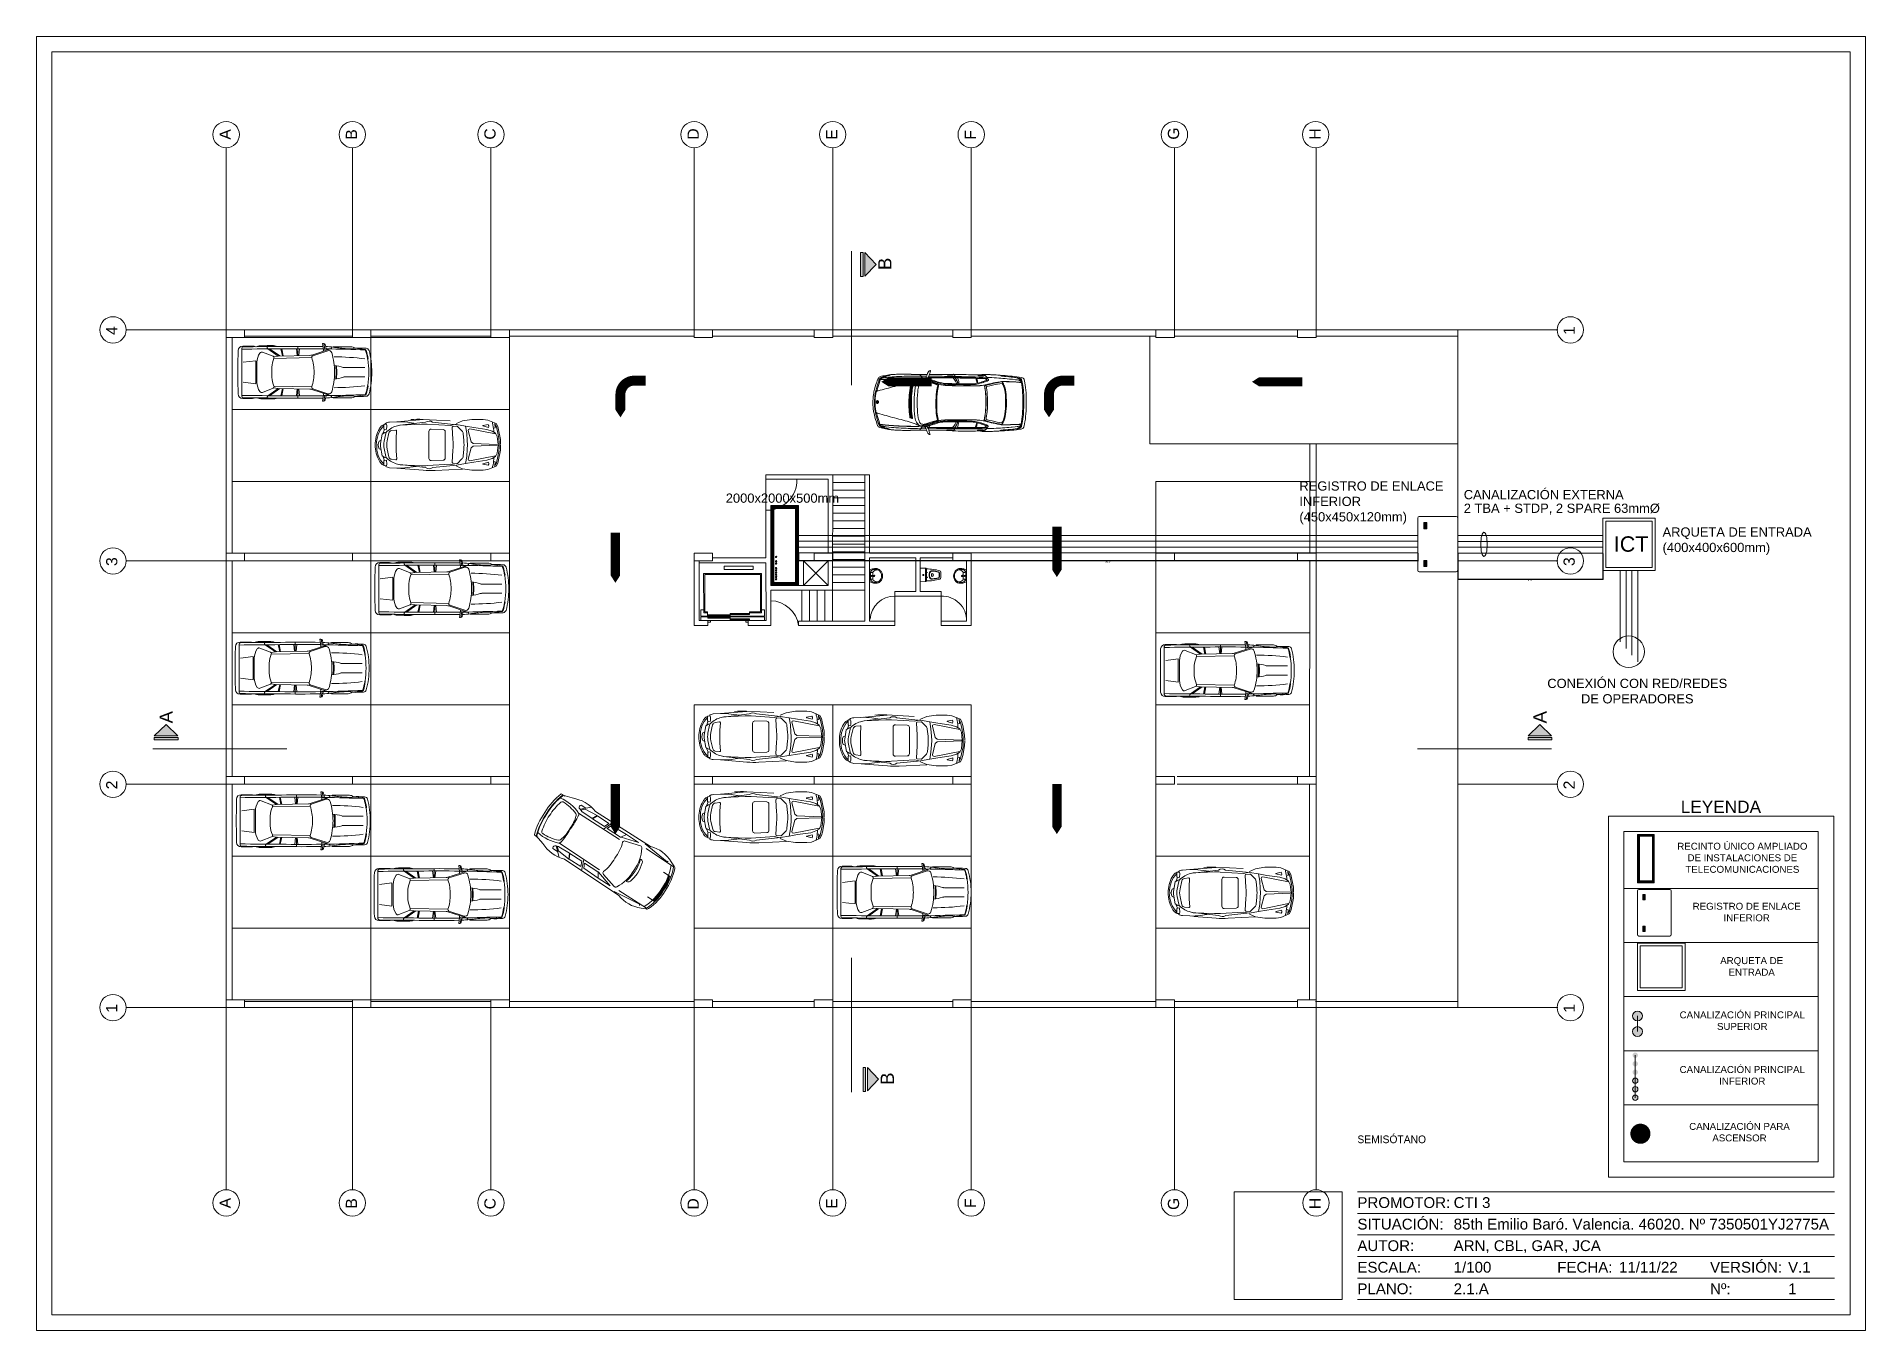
# Paper-space layout 'SEMISOTANO' of a CAD drawing. Header units: metres. Extents: x 0 to 5.4, y 0 to 3.82.
# The model-space entities are those that its viewports show. They can reach past a viewport. Long polylines and large blocks are cut down to what shows.
import ezdxf
from ezdxf.enums import TextEntityAlignment as Align

# ---------------------------------------------------------------- set-up
doc = ezdxf.new("R2018")
doc.units = ezdxf.units.M
for name, pattern in [('ACAD_ISO02W100', [15, 12, -3]), ('DASHED', [70, 50, -20]), ('DOT', [0.25, 0, -0.25])]:
    doc.linetypes.add(name, pattern=pattern)
doc.layers.get('0').update_dxf_attribs({"color": 253, "lineweight": 0})
doc.layers.get('Defpoints').update_dxf_attribs({"color": 253, "lineweight": 0})
for name, color, linetype, lineweight in [('ascensor', 253, 'Continuous', 0), ('AUTOS', 253, 'Continuous', 0), ('COLUMNA', 253, 'Continuous', 0), ('ducto de basura', 253, 'Continuous', 0), ('escalera', 253, 'DASHED', 0), ('ICT_EXTERNA', 3, 'Continuous', 0), ('ICT_INTERNA', 170, 'Continuous', 0), ('ICT_SUPERIOR', 30, 'Continuous', 0), ('ICT_TEXTS', 210, 'Continuous', 0), ('L.COLUMNA', 253, 'Continuous', 0), ('letra', 253, 'DOT', 0), ('MUEBLES MULTI', 253, 'Continuous', 0), ('NOFIJO', 253, 'Continuous', 0), ('PUERTAS', 253, 'Continuous', 0), ('SIMBOLOGIA', 253, 'Continuous', 0)]:
    doc.layers.add(name, color=color, linetype=linetype, lineweight=lineweight)
doc.layers.add('CAJETIN', color=7, linetype='Continuous', lineweight=0, true_color=0x000000)
doc.styles.add('COTA', font='arial.ttf', dxfattribs={"height": 1})
doc.styles.get("Standard").update_dxf_attribs({"font": 'arial.ttf'})
doc.styles.add('style2', font='GOTHIC.TTF')
doc.dimstyles.new('COTA', dxfattribs={"dimscale": 0, "dimtxt": 0.535, "dimasz": 0.1035, "dimexe": 0.1, "dimexo": 0.1, "dimgap": 0.1275, "dimtad": 2, "dimtih": 1, "dimtoh": 1, "dimlfac": 0.1, "dimzin": 4, "dimdsep": 46, "dimtxsty": 'style2', "dimblk1": 'ARCHTICK', "dimblk2": 'ARCHTICK', "dimsah": 1, "dimcen": 0.1, "dimdle": 0.1, "dimclrd": 3, "dimclre": 3, "dimclrt": 3, "dimadec": 0, "dimazin": 0, "dimtfac": 0.2, "dimtofl": 0, "dimtmove": 2, "dimatfit": 3, "dimldrblk": 'ARCHTICK', "dimfxl": 1, "dimtolj": 1, "dimtzin": 0, "dimarcsym": 0})
picture_1 = doc.add_image_def('image1.png', size_in_pixel=(477, 477))

psp = doc.layouts.new('SEMISOTANO')

msp = doc.modelspace()

# ---------------------------------------------------------------- texts
at = {"layer": 'CAJETIN', "attachment_point": 1, "style": 'COTA'}
for s, insert, char_height, width in [('\\pxi-8,l8;LEYENDA', (1663239.981, 1362071.33), 0.0035, 73.16994), ('REGISTRO DE TERMINACIÓN DE RED', (1663260.819, 1362054.608), 0.002, 44.70706)]:
    msp.add_mtext(s, dxfattribs=dict(at, insert=insert, char_height=char_height, width=width))
at = {"layer": 'CAJETIN', "ltscale": 0.015, "attachment_point": 1, "style": 'COTA'}
for s, width, heights, insert, char_height in [('\\pxqc;LEYENDA', 73.16994, [7.577], (1663239.926, 1361997.385), 4), ('\\pxqc;RECINTO ÚNICO AMPLIADO\\PDE INSTALACIONES DE \\PTELECOMUNICACIONES', 51.67721, [12.113], (1663257.641, 1361983.722), 2.25), ('\\pxqc;REGISTRO DE ENLACE\\PINFERIOR', 51.2738, [7.577], (1663259.254, 1361964.235), 2.25), ('\\pxqc;ARQUETA DE \\PENTRADA', 51.2738, [7.577], (1663260.868, 1361946.586), 2.25), ('\\pxqc;CANALIZACIÓN PRINCIPAL SUPERIOR', 51.2738, [7.577], (1663257.814, 1361928.975), 2.25), ('\\pxqc;CANALIZACIÓN PRINCIPAL INFERIOR', 51.2738, [7.577], (1663257.808, 1361911.24), 2.25), ('\\pxqc;CANALIZACIÓN PARA\\PASCENSOR', 51.2738, [7.577], (1663256.913, 1361892.774), 2.25)]:
    msp.add_mtext_dynamic_manual_height_columns(s, width=width, gutter_width=4, heights=heights, dxfattribs=dict(at, insert=insert, char_height=char_height))
at = {"layer": 'COLUMNA', "ltscale": 0.2}
for s, p in [('B', (1663007.108, 1362169.627)), ('A', (1662773.698, 1362022.464)), ('A', (1663219.885, 1362022.464)), ('B', (1663007.921, 1361905.125))]:
    msp.add_text(s, height=4.315, rotation=90, dxfattribs=at).set_placement(p)
at = {"layer": 'ICT_TEXTS', "ltscale": 0.015, "attachment_point": 1, "style": 'COTA'}
for s, width, gutter_width, heights, insert, char_height in [('2000x2000x500mm', 73.29365, 11.84, [17.789], (1662953.295, 1362097.096), 3), ('REGISTRO DE ENLACE \\PINFERIOR\\P(450x450x120mm)', 73.29365, 11.84, [17.789], (1663139.599, 1362101.037), 3), ('CANALIZACIÓN EXTERNA', 52.60281, 4, [4.515], (1663192.997, 1362098.233), 3), ('2 TBA + STDP, 2 SPARE 63mmØ', 70.61554, 4, [0], (1663192.997, 1362093.811), 3), ('ARQUETA DE ENTRADA\\P(400x400x600mm)', 52.22724, 4, [10.55], (1663257.562, 1362086.093), 3), ('ICT', 2.46013, 4, [0], (1663241.718, 1362083.196), 5), ('\\pxqc;CONEXIÓN CON RED/REDES \\PDE OPERADORES', 75.41134, 4, [13.024], (1663211.637, 1362036.958), 3)]:
    msp.add_mtext_dynamic_manual_height_columns(s, width=width, gutter_width=gutter_width, heights=heights, dxfattribs=dict(at, insert=insert, char_height=char_height))
at = {"layer": 'ICT_TEXTS', "insert": (1663260.819, 1362054.605), "char_height": 0.001, "width": 45.38909, "attachment_point": 1, "style": 'COTA'}
msp.add_mtext('REGISTRO DE TERMINACIÓN DE RED', dxfattribs=at)
at = {"layer": 'letra', "linetype": 'ACAD_ISO02W100', "ltscale": 0.009}
for s, p in [('A', (1662792.53, 1362211.962)), ('B', (1662833.53, 1362211.962)), ('C', (1662878.53, 1362211.962)), ('D', (1662944.53, 1362211.962)), ('E', (1662989.53, 1362211.962)), ('F', (1663034.53, 1362211.962)), ('G', (1663100.53, 1362211.962)), ('H', (1663146.511, 1362211.962)), ('4', (1662755.683, 1362148.564)), ('1', (1663229.033, 1362148.564)), ('3', (1662755.683, 1362073.564)), ('3', (1663229.033, 1362073.564)), ('2', (1662755.683, 1362001.064)), ('2', (1663229.033, 1362001.064)), ('1', (1662755.683, 1361928.564)), ('1', (1663229.033, 1361928.564)), ('A', (1662792.53, 1361865.052)), ('B', (1662833.53, 1361864.95)), ('C', (1662878.53, 1361864.719)), ('D', (1662944.53, 1361864.65)), ('E', (1662989.53, 1361864.923)), ('F', (1663034.53, 1361865.154)), ('G', (1663100.53, 1361864.535)), ('H', (1663146.511, 1361864.774))]:
    msp.add_text(s, height=3.64, rotation=90, dxfattribs=at).set_placement(p)

# ---------------------------------------------------------------- blocks, each defined once
blk = doc.blocks.new('*U96')
for p, q in [((-10, 45), (-165, 45)), ((-10, 38), (-165, 38)), ((-10, 31), (-165, 31)), ((-10, 24), (-165, 24)), ((-10, 17), (-165, 17)), ((-10, 10), (-165, 10))]:
    blk.add_line(p, q)
for points in [[(-594, 0), (0, 0), (0, 420), (-594, 420)], [(-589, 5), (-5, 5), (-5, 415), (-589, 415)], [(-170, 45), (-205, 45), (-205, 10), (-170, 10)]]:
    blk.add_lwpolyline(points, close=True)
for s, p in [('PROMOTOR:', (-165, 41.5)), ('SITUACIÓN:', (-165, 34.5)), ('AUTOR:', (-165, 27.5)), ('ESCALA:', (-165, 20.5)), ('FECHA:', (-100.09, 20.5)), ('VERSIÓN:', (-50.46, 20.5)), ('PLANO:', (-165, 13.5)), ('Nº:', (-50.46, 13.5))]:
    blk.add_text(s, height=3.5).set_placement(p, align=Align.MIDDLE_LEFT)
at = {"lineweight": 30, "flags": 104}
blk.add_attdef('NOMBRE_PROYECTO', text='', height=5, dxfattribs=at).set_placement((-165, 63.27), align=Align.TOP_LEFT)
for tag, p in [('PROMOTOR', (-133.74, 41.5)), ('SITUACION', (-133.74, 34.5)), ('AUTOR', (-133.74, 27.5)), ('1/X', (-133.74, 20.5)), ('XX/XX/XXXX', (-80.02, 20.5)), ('V.X', (-25.12, 20.5)), ('NOMBRE_PLANO', (-133.74, 13.5)), ('X', (-25.12, 13.48))]:
    blk.add_attdef(tag, text='', height=3.5).set_placement(p, align=Align.MIDDLE_LEFT)
blk = doc.blocks.new('8AUTOS')
at = {"linetype": 'Continuous'}
for p, q in [((-1.149, 1.19), (-1.214, 1.185)), ((-0.43, 1.203), (-0.482, 1.201)), ((-0.43, 1.203), (-0.431, 1.203)), ((-0.424, 1.203), (-0.43, 1.203)), ((0.358, 1.198), (0.356, 1.203)), ((0.367, 1.203), (0.361, 1.203)), ((0.38, 1.217), (0.379, 1.217)), ((0.382, 1.217), (0.38, 1.217)), ((1.165, 1.217), (0.382, 1.217)), ((1.467, 1.216), (1.24, 1.216)), ((1.466, 1.206), (1.472, 1.215)), ((1.473, 1.217), (1.467, 1.216)), ((1.469, 1.217), (1.469, 1.217)), ((1.472, 1.215), (1.473, 1.217)), ((1.724, 1.212), (1.473, 1.217)), ((1.765, 1.222), (1.763, 1.222)), ((2.437, 1.206), (2.435, 1.207)), ((-1.923, 1.015), (-1.924, 1.012)), ((-1.85, 0.947), (-1.851, 0.943)), ((-1.811, 0.962), (-1.818, 0.961)), ((-1.803, 0.963), (-1.804, 0.963)), ((-1.292, 0.988), (-1.305, 0.988)), ((-1.292, 0.988), (-1.263, 0.989)), ((-0.762, 0.905), (-0.786, 0.911)), ((-0.737, 1.074), (-0.731, 1.079)), ((-0.721, 0.894), (-0.72, 0.894)), ((-0.72, 0.894), (-0.706, 0.891)), ((-0.714, 1.09), (-0.715, 1.087)), ((-0.706, 0.891), (-0.701, 0.89)), ((-0.699, 0.889), (-0.701, 0.89)), ((-0.699, 0.888), (-0.699, 0.889)), ((-0.658, 0.874), (-0.699, 0.888)), ((-0.687, 1.052), (-0.692, 1.048)), ((-0.65, 1.076), (-0.653, 1.077)), ((-0.624, 1.18), (-0.641, 1.179)), ((-0.526, 0.943), (-0.528, 0.943)), ((0.234, 0.916), (0.199, 0.916)), ((0.28, 0.917), (0.24, 0.916)), ((0.321, 1.11), (0.249, 1.109)), ((0.321, 1.11), (0.32, 1.12)), ((1.17, 1.107), (0.389, 1.1)), ((0.903, 0.952), (0.902, 0.951)), ((0.921, 0.925), (0.92, 0.925)), ((1.179, 1.119), (1.213, 1.118)), ((1.185, 1.149), (1.187, 1.145)), ((1.205, 1.14), (1.187, 1.145)), ((1.211, 1.123), (1.213, 1.118)), ((1.222, 1.099), (1.23, 1.096)), ((1.258, 1.162), (1.267, 1.137)), ((1.267, 1.137), (1.271, 1.137)), ((1.271, 1.137), (1.272, 1.137)), ((1.272, 1.129), (1.281, 1.097)), ((1.371, 1.104), (1.339, 1.108)), ((1.444, 1.08), (1.378, 1.102)), ((1.452, 1.078), (1.449, 1.077)), ((1.45, 1.076), (1.449, 1.077)), ((1.55, 1.035), (1.494, 1.063)), ((2.512, 1.184), (2.5, 1.187)), ((2.687, 1.122), (2.686, 1.123)), ((2.76, 1.045), (2.754, 1.058)), ((2.821, 0.331), (2.821, 0.313)), ((2.822, 0.336), (2.822, 0.329)), ((2.822, 0.325), (2.822, 0.319)), ((2.822, 0.315), (2.823, 0.308)), ((2.824, 0.34), (2.824, 0.329)), ((2.824, 0.324), (2.824, 0.32)), ((2.824, 0.315), (2.824, 0.304)), ((2.825, 0.343), (2.825, 0.329)), ((2.825, 0.324), (2.825, 0.32)), ((2.825, 0.315), (2.825, 0.301)), ((2.826, 0.345), (2.826, 0.33)), ((2.826, 0.323), (2.826, 0.321)), ((2.826, 0.315), (2.827, 0.299)), ((2.827, 0.347), (2.828, 0.33)), ((2.828, 0.323), (2.828, 0.321)), ((2.828, 0.315), (2.828, 0.297)), ((2.829, 0.349), (2.829, 0.33)), ((2.829, 0.326), (2.829, 0.325)), ((2.829, 0.322), (2.829, 0.322)), ((2.829, 0.319), (2.829, 0.319)), ((2.829, 0.315), (2.829, 0.295)), ((2.83, 0.351), (2.83, 0.33)), ((2.83, 0.326), (2.83, 0.325)), ((2.83, 0.32), (2.83, 0.319)), ((2.83, 0.315), (2.83, 0.298)), ((2.83, 0.295), (2.83, 0.293)), ((2.831, 0.352), (2.831, 0.351)), ((2.831, 0.346), (2.831, 0.33)), ((2.831, 0.326), (2.832, 0.324)), ((2.832, 0.32), (2.832, 0.319)), ((2.832, 0.314), (2.832, 0.299)), ((2.832, 0.294), (2.832, 0.292)), ((2.833, 0.354), (2.833, 0.352)), ((2.833, 0.345), (2.833, 0.33)), ((2.833, 0.327), (2.833, 0.317)), ((2.833, 0.314), (2.833, 0.3)), ((2.833, 0.295), (2.833, 0.291)), ((2.834, 0.355), (2.834, 0.353)), ((2.834, 0.341), (2.834, 0.327)), ((2.834, 0.317), (2.834, 0.301)), ((2.834, 0.296), (2.834, 0.295)), ((2.834, 0.291), (2.834, 0.289)), ((2.835, 0.356), (2.835, 0.354)), ((2.835, 0.35), (2.835, 0.348)), ((2.835, 0.34), (2.835, 0.332)), ((2.836, 0.357), (2.836, 0.355)), ((2.836, 0.351), (2.836, 0.349)), ((2.835, 0.312), (2.836, 0.302)), ((2.836, 0.29), (2.836, 0.288)), ((2.837, 0.345), (2.837, 0.344)), ((2.837, 0.34), (2.837, 0.335)), ((2.837, 0.33), (2.837, 0.322)), ((2.837, 0.309), (2.837, 0.303)), ((2.837, 0.29), (2.837, 0.287)), ((2.838, 0.358), (2.838, 0.357)), ((2.838, 0.351), (2.838, 0.35)), ((2.838, 0.347), (2.838, 0.344)), ((2.838, 0.34), (2.838, 0.337)), ((2.838, 0.334), (2.838, 0.322)), ((2.838, 0.307), (2.838, 0.304)), ((2.838, 0.296), (2.838, 0.296)), ((2.838, 0.292), (2.838, 0.289)), ((2.838, 0.288), (2.838, 0.286)), ((2.839, 0.359), (2.839, 0.356)), ((2.839, 0.348), (2.839, 0.345)), ((2.839, 0.341), (2.839, 0.339)), ((2.839, 0.336), (2.839, 0.322)), ((2.839, 0.305), (2.839, 0.303)), ((2.84, 0.36), (2.84, 0.354)), ((2.84, 0.347), (2.84, 0.346)), ((2.84, 0.343), (2.84, 0.341)), ((2.84, 0.338), (2.841, 0.322)), ((2.84, 0.299), (2.84, 0.297)), ((2.84, 0.287), (2.84, 0.286)), ((2.841, 0.304), (2.841, 0.298)), ((2.841, 0.286), (2.841, 0.285)), ((2.842, 0.36), (2.842, 0.352)), ((2.842, 0.344), (2.842, 0.342)), ((2.842, 0.34), (2.842, 0.322)), ((2.842, 0.302), (2.842, 0.299)), ((2.842, 0.289), (2.842, 0.284)), ((2.843, 0.361), (2.843, 0.35)), ((2.843, 0.345), (2.843, 0.343)), ((2.843, 0.341), (2.843, 0.322)), ((2.843, 0.301), (2.843, 0.299)), ((2.843, 0.293), (2.844, 0.284)), ((2.844, 0.362), (2.844, 0.348)), ((2.844, 0.346), (2.844, 0.344)), ((2.844, 0.342), (2.845, 0.322)), ((2.845, 0.362), (2.846, 0.345)), ((2.845, 0.3), (2.845, 0.298)), ((2.845, 0.296), (2.845, 0.283)), ((2.846, 0.343), (2.846, 0.322)), ((2.846, 0.299), (2.846, 0.283)), ((2.847, 0.362), (2.847, 0.346)), ((2.847, 0.344), (2.847, 0.322)), ((2.847, 0.299), (2.847, 0.282)), ((2.848, 0.363), (2.848, 0.347)), ((2.848, 0.345), (2.848, 0.322)), ((2.849, 0.363), (2.85, 0.347)), ((2.849, 0.298), (2.849, 0.282)), ((2.85, 0.345), (2.85, 0.322)), ((2.85, 0.297), (2.85, 0.281)), ((2.851, 0.363), (2.851, 0.348)), ((2.851, 0.346), (2.851, 0.322)), ((2.851, 0.297), (2.851, 0.281)), ((2.852, 0.364), (2.852, 0.348)), ((2.852, 0.346), (2.852, 0.322)), ((2.853, 0.364), (2.853, 0.348)), ((2.853, 0.346), (2.854, 0.322)), ((2.853, 0.297), (2.853, 0.281)), ((2.854, 0.297), (2.854, 0.281)), ((2.855, 0.364), (2.855, 0.348)), ((2.855, 0.346), (2.855, 0.322)), ((2.855, 0.296), (2.855, 0.281)), ((2.856, 0.364), (2.856, 0.348)), ((2.856, 0.348), (2.856, 0.296)), ((2.856, 0.322), (2.856, 0.298)), ((2.856, 0.296), (2.857, 0.281)), ((2.857, 0.364), (2.857, 0.348)), ((2.858, 0.364), (2.859, 0.348)), ((2.858, 0.322), (2.858, 0.298)), ((2.858, 0.296), (2.858, 0.281)), ((2.859, 0.322), (2.859, 0.299)), ((2.859, 0.297), (2.859, 0.281)), ((2.86, 0.364), (2.86, 0.348)), ((2.86, 0.322), (2.86, 0.299)), ((2.86, 0.297), (2.86, 0.281)), ((2.861, 0.364), (2.861, 0.348)), ((2.861, 0.322), (2.862, 0.299)), ((2.862, 0.363), (2.863, 0.347)), ((2.862, 0.297), (2.862, 0.281)), ((2.863, 0.322), (2.863, 0.3)), ((2.863, 0.298), (2.863, 0.282)), ((2.864, 0.363), (2.864, 0.347)), ((2.864, 0.322), (2.864, 0.3)), ((2.864, 0.298), (2.864, 0.282)), ((2.865, 0.363), (2.865, 0.346)), ((2.865, 0.322), (2.866, 0.301)), ((2.866, 0.362), (2.866, 0.345)), ((2.866, 0.299), (2.866, 0.282)), ((2.867, 0.322), (2.867, 0.302)), ((2.867, 0.299), (2.867, 0.283)), ((2.868, 0.362), (2.868, 0.345)), ((2.868, 0.322), (2.868, 0.303)), ((2.868, 0.3), (2.868, 0.283)), ((2.869, 0.361), (2.869, 0.344)), ((2.869, 0.323), (2.869, 0.304)), ((2.869, 0.301), (2.87, 0.284)), ((2.87, 0.361), (2.87, 0.343)), ((2.871, 0.36), (2.872, 0.341)), ((2.871, 0.323), (2.871, 0.305)), ((2.871, 0.302), (2.871, 0.284)), ((2.872, 0.323), (2.872, 0.307)), ((2.872, 0.304), (2.872, 0.285)), ((2.873, 0.359), (2.873, 0.34)), ((2.873, 0.323), (2.873, 0.309)), ((2.873, 0.305), (2.873, 0.286)), ((2.874, 0.358), (2.874, 0.338)), ((2.874, 0.323), (2.875, 0.311)), ((2.875, 0.357), (2.876, 0.335)), ((2.875, 0.307), (2.875, 0.287)), ((2.876, 0.323), (2.876, 0.314)), ((2.876, 0.31), (2.876, 0.288)), ((2.877, 0.356), (2.877, 0.332)), ((2.877, 0.313), (2.877, 0.289)), ((2.878, 0.355), (2.878, 0.327)), ((2.878, 0.318), (2.879, 0.29)), ((2.879, 0.354), (2.88, 0.291)), ((2.881, 0.353), (2.881, 0.292)), ((2.882, 0.351), (2.882, 0.294)), ((2.883, 0.35), (2.884, 0.296)), ((2.885, 0.348), (2.885, 0.297)), ((2.886, 0.346), (2.886, 0.3)), ((2.887, 0.343), (2.888, 0.302)), ((2.889, 0.341), (2.889, 0.305)), ((2.89, 0.337), (2.89, 0.308)), ((2.891, 0.332), (2.891, 0.314)), ((-1.91, -0.455), (-1.911, -0.452)), ((-1.838, -0.387), (-1.839, -0.383)), ((-1.798, -0.401), (-1.806, -0.4)), ((-1.791, -0.401), (-1.792, -0.401)), ((-1.279, -0.418), (-1.292, -0.417)), ((-1.279, -0.418), (-1.251, -0.417)), ((-0.751, -0.324), (-0.775, -0.331)), ((-0.723, -0.494), (-0.717, -0.498)), ((-0.71, -0.313), (-0.709, -0.313)), ((-0.709, -0.313), (-0.695, -0.309)), ((-0.7, -0.509), (-0.701, -0.506)), ((-0.695, -0.309), (-0.691, -0.308)), ((-0.689, -0.308), (-0.691, -0.308)), ((-0.688, -0.307), (-0.689, -0.308)), ((-0.647, -0.292), (-0.688, -0.307)), ((-0.673, -0.471), (-0.678, -0.466)), ((-0.636, -0.494), (-0.639, -0.495)), ((-0.515, -0.358), (-0.517, -0.359)), ((0.245, -0.318), (0.21, -0.318)), ((0.291, -0.318), (0.251, -0.318)), ((0.336, -0.511), (0.263, -0.511)), ((0.336, -0.511), (0.335, -0.521)), ((1.184, -0.493), (0.403, -0.5)), ((0.915, -0.342), (0.913, -0.342)), ((0.932, -0.315), (0.931, -0.314)), ((1.194, -0.505), (1.227, -0.503)), ((1.2, -0.534), (1.202, -0.53)), ((1.22, -0.525), (1.202, -0.53)), ((1.226, -0.508), (1.227, -0.503)), ((1.236, -0.483), (1.244, -0.48)), ((1.273, -0.546), (1.282, -0.521)), ((1.282, -0.521), (1.286, -0.521)), ((1.286, -0.521), (1.287, -0.52)), ((1.287, -0.512), (1.295, -0.481)), ((1.385, -0.485), (1.353, -0.49)), ((1.458, -0.46), (1.392, -0.484)), ((1.466, -0.458), (1.463, -0.457)), ((1.464, -0.457), (1.463, -0.457)), ((1.482, -0.586), (1.488, -0.595)), ((1.74, -0.588), (1.489, -0.596)), ((1.563, -0.413), (1.507, -0.442)), ((2.453, -0.569), (2.451, -0.569)), ((2.527, -0.546), (2.516, -0.549)), ((2.701, -0.481), (2.7, -0.481)), ((2.773, -0.401), (2.767, -0.415)), ((-1.133, -0.616), (-1.198, -0.613)), ((-0.608, -0.597), (-0.625, -0.597)), ((-0.414, -0.617), (-0.466, -0.616)), ((-0.414, -0.617), (-0.415, -0.617)), ((-0.408, -0.617), (-0.414, -0.617)), ((0.374, -0.598), (0.372, -0.603)), ((0.383, -0.603), (0.377, -0.603)), ((0.399, -0.617), (0.396, -0.617)), ((0.396, -0.617), (0.396, -0.617)), ((1.181, -0.602), (0.399, -0.617)), ((1.483, -0.596), (1.256, -0.6)), ((1.489, -0.596), (1.483, -0.596)), ((1.485, -0.596), (1.485, -0.596)), ((1.488, -0.595), (1.489, -0.596)), ((1.781, -0.597), (1.779, -0.596))]:
    blk.add_line(p, q, dxfattribs=at)
for points in [[(-1.126, 1.19), (-1.145, 1.183), (-1.145, 1.183), (-1.151, 1.181), (-1.161, 1.176), (-1.17, 1.171), (-1.175, 1.169), (-1.176, 1.169)], [(-1.126, 1.19), (-1.124, 1.19), (-1.104, 1.192), (-1.075, 1.195), (-1.053, 1.196), (-0.999, 1.201), (-0.962, 1.203), (-0.942, 1.204), (-0.899, 1.207), (-0.885, 1.207), (-0.838, 1.209), (-0.827, 1.21), (-0.809, 1.211), (-0.783, 1.211), (-0.769, 1.212), (-0.745, 1.212), (-0.726, 1.213), (-0.712, 1.213), (-0.698, 1.213), (-0.689, 1.213), (-0.677, 1.213), (-0.665, 1.213), (-0.655, 1.214), (-0.632, 1.213), (-0.601, 1.213), (-0.58, 1.212), (-0.565, 1.211), (-0.552, 1.211), (-0.538, 1.21), (-0.53, 1.209), (-0.524, 1.209)], [(-0.624, 1.18), (-0.611, 1.184), (-0.586, 1.19), (-0.578, 1.191), (-0.546, 1.196), (-0.515, 1.199)], [(-0.409, 1.185), (-0.415, 1.187), (-0.427, 1.188), (-0.44, 1.188), (-0.461, 1.188), (-0.493, 1.187), (-0.526, 1.186), (-0.556, 1.184), (-0.568, 1.184), (-0.579, 1.182), (-0.592, 1.177)], [(-0.523, 1.209), (-0.524, 1.209), (-0.521, 1.208), (-0.505, 1.205), (-0.49, 1.202), (-0.482, 1.201)], [(-0.482, 1.201), (-0.485, 1.201), (-0.488, 1.201), (-0.491, 1.201), (-0.494, 1.201), (-0.5, 1.2), (-0.507, 1.2), (-0.515, 1.199)], [(0.38, 1.217), (0.377, 1.217), (0.295, 1.217), (0.214, 1.215), (0.132, 1.215), (0.052, 1.213), (-0.027, 1.212), (-0.106, 1.21), (-0.186, 1.209), (-0.265, 1.207), (-0.345, 1.205), (-0.424, 1.203)], [(0.32, 1.12), (0.32, 1.122), (0.321, 1.122), (0.322, 1.129), (0.323, 1.137), (0.325, 1.145), (0.328, 1.152), (0.335, 1.167), (0.342, 1.18), (0.348, 1.191), (0.356, 1.203)], [(0.326, 1.12), (0.326, 1.122), (0.327, 1.126), (0.328, 1.131), (0.328, 1.132), (0.329, 1.136), (0.33, 1.141), (0.333, 1.151), (0.333, 1.152), (0.334, 1.153), (0.335, 1.155), (0.337, 1.159), (0.34, 1.165), (0.345, 1.176), (0.354, 1.191), (0.354, 1.192), (0.355, 1.193), (0.356, 1.194), (0.361, 1.203)], [(0.376, 1.217), (0.372, 1.214), (0.366, 1.208), (0.358, 1.198)], [(0.382, 1.217), (0.376, 1.214), (0.367, 1.203)], [(0.38, 1.217), (0.378, 1.217), (0.377, 1.217), (0.376, 1.217)], [(0.396, 1.199), (0.405, 1.203), (0.418, 1.205), (0.433, 1.206), (0.477, 1.207), (0.509, 1.207), (0.541, 1.207), (0.561, 1.206), (0.573, 1.204), (0.578, 1.202)], [(0.578, 1.202), (0.573, 1.2), (0.558, 1.197), (0.533, 1.195), (0.508, 1.194), (0.482, 1.193), (0.454, 1.193), (0.426, 1.194), (0.416, 1.194), (0.407, 1.196), (0.396, 1.199)], [(1.165, 1.335), (1.156, 1.338), (1.147, 1.34), (1.138, 1.342), (1.128, 1.341)], [(1.128, 1.341), (1.128, 1.341), (1.128, 1.339), (1.129, 1.336), (1.13, 1.33), (1.133, 1.322), (1.136, 1.312), (1.141, 1.294), (1.155, 1.249), (1.169, 1.204), (1.183, 1.158), (1.184, 1.152), (1.185, 1.149)], [(1.165, 1.335), (1.179, 1.326), (1.19, 1.314), (1.2, 1.3)], [(1.258, 1.162), (1.243, 1.209), (1.222, 1.258), (1.2, 1.3)], [(1.373, 1.104), (1.382, 1.108), (1.399, 1.122), (1.404, 1.126), (1.409, 1.132), (1.417, 1.142), (1.423, 1.15), (1.428, 1.157), (1.435, 1.165), (1.438, 1.169), (1.443, 1.177), (1.449, 1.188), (1.454, 1.197), (1.457, 1.204), (1.458, 1.206)], [(1.463, 1.206), (1.462, 1.202), (1.461, 1.2), (1.453, 1.184), (1.444, 1.169), (1.441, 1.166)], [(1.458, 1.206), (1.458, 1.204), (1.459, 1.202)], [(1.459, 1.203), (1.459, 1.201), (1.458, 1.204)], [(1.459, 1.202), (1.459, 1.202), (1.465, 1.213), (1.467, 1.216)], [(1.745, 1.218), (1.734, 1.216), (1.724, 1.212)], [(1.763, 1.222), (1.754, 1.221), (1.745, 1.219)], [(1.745, 1.219), (1.745, 1.218), (1.745, 1.219)], [(2.435, 1.207), (2.415, 1.211), (2.391, 1.214), (2.379, 1.215), (2.338, 1.218), (2.309, 1.22), (2.273, 1.221), (2.234, 1.223), (2.175, 1.224), (2.139, 1.226), (2.124, 1.225), (2.109, 1.226), (2.065, 1.226), (2.022, 1.227), (1.98, 1.228), (1.942, 1.228), (1.906, 1.228), (1.876, 1.228), (1.848, 1.227), (1.815, 1.226), (1.776, 1.223), (1.766, 1.222)], [(2.439, 1.206), (2.439, 1.206), (2.437, 1.206)], [(2.444, 1.204), (2.442, 1.205), (2.439, 1.206)], [(2.462, 1.192), (2.455, 1.197), (2.444, 1.204)], [(2.481, 1.206), (2.474, 1.204), (2.465, 1.202), (2.451, 1.2)], [(2.475, 1.194), (2.464, 1.197), (2.451, 1.2)], [(2.508, 1.172), (2.497, 1.175), (2.483, 1.181), (2.474, 1.185), (2.462, 1.192)], [(2.475, 1.194), (2.48, 1.192), (2.49, 1.19), (2.496, 1.188), (2.499, 1.187), (2.5, 1.187)], [(2.675, 1.168), (2.578, 1.188), (2.481, 1.206)], [(-1.924, 1.012), (-1.95, 0.875), (-1.961, 0.79), (-1.969, 0.705), (-1.975, 0.619), (-1.979, 0.526), (-1.981, 0.444), (-1.982, 0.361), (-1.982, 0.279)], [(-1.214, 1.185), (-1.291, 1.179), (-1.367, 1.174), (-1.444, 1.167), (-1.521, 1.16), (-1.598, 1.152), (-1.674, 1.143), (-1.751, 1.132), (-1.827, 1.119), (-1.855, 1.111), (-1.879, 1.099), (-1.891, 1.089), (-1.907, 1.065), (-1.911, 1.057), (-1.912, 1.052), (-1.916, 1.04), (-1.923, 1.015)], [(-1.893, 0.64), (-1.897, 0.565), (-1.899, 0.49), (-1.901, 0.415), (-1.902, 0.348), (-1.902, 0.28)], [(-1.893, 0.64), (-1.887, 0.714), (-1.88, 0.788), (-1.87, 0.862), (-1.861, 0.917), (-1.85, 0.973), (-1.837, 1.027), (-1.83, 1.044), (-1.823, 1.061), (-1.811, 1.075), (-1.796, 1.084), (-1.779, 1.091), (-1.762, 1.095)], [(-1.87, 0.28), (-1.87, 0.365), (-1.869, 0.449), (-1.867, 0.536), (-1.863, 0.622), (-1.857, 0.712), (-1.848, 0.801), (-1.837, 0.879), (-1.825, 0.957)], [(-1.851, 0.943), (-1.846, 0.947), (-1.834, 0.953), (-1.83, 0.955), (-1.827, 0.956), (-1.825, 0.957), (-1.825, 0.957), (-1.824, 0.957), (-1.819, 0.957), (-1.812, 0.958), (-1.812, 0.958), (-1.811, 0.958), (-1.805, 0.959), (-1.786, 0.96), (-1.76, 0.962), (-1.758, 0.962), (-1.712, 0.965), (-1.665, 0.968), (-1.59, 0.973), (-1.577, 0.973), (-1.534, 0.975), (-1.484, 0.978), (-1.484, 0.978), (-1.389, 0.981), (-1.341, 0.983), (-1.301, 0.984), (-1.299, 0.984), (-1.28, 0.984), (-1.256, 0.985), (-1.246, 0.985), (-1.24, 0.985), (-1.237, 0.985), (-1.229, 0.985), (-1.194, 0.982)], [(-1.819, 1.032), (-1.828, 1.018), (-1.835, 1.002), (-1.844, 0.973), (-1.85, 0.947)], [(-1.85, 0.947), (-1.837, 0.955), (-1.833, 0.957), (-1.832, 0.957)], [(-1.825, 0.961), (-1.83, 0.958), (-1.832, 0.957)], [(-0.707, 1.122), (-0.782, 1.118), (-0.857, 1.114), (-0.938, 1.109), (-1.019, 1.104), (-1.087, 1.099), (-1.155, 1.094), (-1.223, 1.088), (-1.294, 1.083), (-1.364, 1.077), (-1.433, 1.07), (-1.502, 1.064), (-1.532, 1.061), (-1.635, 1.048), (-1.697, 1.039), (-1.731, 1.032), (-1.755, 1.027), (-1.778, 1.02), (-1.792, 1.014), (-1.804, 1.005), (-1.808, 1), (-1.812, 0.994), (-1.819, 0.978), (-1.82, 0.976), (-1.825, 0.961)], [(-1.825, 0.961), (-1.824, 0.961), (-1.818, 0.961)], [(-1.759, 1.066), (-1.776, 1.059), (-1.793, 1.052), (-1.807, 1.043), (-1.819, 1.032)], [(-1.804, 0.963), (-1.805, 0.963), (-1.808, 0.962), (-1.811, 0.962)], [(-1.803, 0.963), (-1.789, 0.964), (-1.789, 0.964), (-1.761, 0.966), (-1.713, 0.97), (-1.708, 0.97), (-1.67, 0.972), (-1.637, 0.974), (-1.577, 0.977), (-1.57, 0.978), (-1.56, 0.978), (-1.484, 0.982), (-1.484, 0.982), (-1.453, 0.983), (-1.425, 0.984), (-1.408, 0.985), (-1.375, 0.986), (-1.332, 0.987), (-1.305, 0.988)], [(-1.762, 1.095), (-1.76, 1.096), (-1.747, 1.099), (-1.741, 1.1), (-1.717, 1.104), (-1.709, 1.106), (-1.688, 1.108), (-1.679, 1.11), (-1.665, 1.111), (-1.638, 1.115), (-1.605, 1.12), (-1.594, 1.121), (-1.555, 1.126), (-1.489, 1.134), (-1.424, 1.141), (-1.41, 1.142), (-1.332, 1.149), (-1.293, 1.153), (-1.274, 1.154), (-1.249, 1.157)], [(-1.727, 1.083), (-1.749, 1.07), (-1.759, 1.066)], [(-1.727, 1.083), (-1.721, 1.087), (-1.71, 1.094), (-1.706, 1.097), (-1.704, 1.099), (-1.702, 1.102), (-1.701, 1.103), (-1.702, 1.104), (-1.707, 1.104), (-1.708, 1.104), (-1.71, 1.104), (-1.72, 1.102), (-1.749, 1.098)], [(-1.338, 0.285), (-1.337, 0.373), (-1.333, 0.468), (-1.326, 0.552), (-1.315, 0.653), (-1.304, 0.715), (-1.29, 0.777), (-1.271, 0.837), (-1.256, 0.875), (-1.239, 0.911), (-1.218, 0.947), (-1.194, 0.982)], [(-1.199, 0.929), (-1.222, 0.887), (-1.23, 0.87), (-1.246, 0.829), (-1.26, 0.787), (-1.28, 0.701), (-1.29, 0.637), (-1.301, 0.542), (-1.306, 0.465), (-1.31, 0.375), (-1.311, 0.285)], [(-1.263, 0.989), (-1.249, 0.989), (-1.238, 0.989), (-1.231, 0.989), (-1.224, 0.988), (-1.207, 0.988)], [(-1.249, 1.157), (-1.247, 1.157), (-1.245, 1.157)], [(-1.245, 1.157), (-1.225, 1.158), (-1.219, 1.159), (-1.213, 1.16), (-1.2, 1.161), (-1.191, 1.163), (-1.188, 1.164), (-1.179, 1.167), (-1.178, 1.167), (-1.176, 1.169)], [(-1.207, 0.988), (-1.181, 0.985), (-1.156, 0.983), (-1.132, 0.98), (-1.058, 0.968), (-0.984, 0.955), (-0.917, 0.941), (-0.852, 0.927), (-0.786, 0.911)], [(-0.678, 0.291), (-0.677, 0.364), (-0.675, 0.437), (-0.671, 0.51), (-0.665, 0.583), (-0.658, 0.656), (-0.649, 0.729), (-0.642, 0.769), (-0.635, 0.809), (-0.635, 0.823), (-0.637, 0.836), (-0.642, 0.847), (-0.652, 0.857), (-0.663, 0.864), (-0.676, 0.869), (-0.69, 0.872), (-0.703, 0.876), (-0.716, 0.879), (-0.73, 0.882), (-0.79, 0.897), (-0.872, 0.917), (-0.954, 0.934), (-1.036, 0.95), (-1.118, 0.963), (-1.2, 0.974)], [(-0.724, 0.29), (-0.723, 0.37), (-0.721, 0.45), (-0.713, 0.567), (-0.706, 0.639), (-0.697, 0.71), (-0.684, 0.796), (-0.684, 0.806), (-0.687, 0.815), (-0.693, 0.823), (-0.701, 0.827), (-0.797, 0.851), (-0.883, 0.871), (-0.968, 0.89), (-1.045, 0.905), (-1.122, 0.918), (-1.199, 0.929)], [(-1.195, 1.162), (-1.191, 1.163), (-1.188, 1.164), (-1.179, 1.167), (-1.178, 1.167), (-1.176, 1.169)], [(-0.762, 0.905), (-0.74, 0.899), (-0.73, 0.896), (-0.721, 0.894)], [(-0.722, 1.01), (-0.73, 1.014), (-0.737, 1.018), (-0.739, 1.019), (-0.75, 1.028), (-0.753, 1.031), (-0.753, 1.033), (-0.754, 1.034), (-0.756, 1.041), (-0.756, 1.047), (-0.756, 1.049), (-0.753, 1.054), (-0.752, 1.056), (-0.751, 1.058), (-0.748, 1.063), (-0.747, 1.064), (-0.745, 1.066), (-0.737, 1.074), (-0.731, 1.079), (-0.728, 1.081), (-0.723, 1.086), (-0.721, 1.088), (-0.719, 1.092), (-0.717, 1.098), (-0.716, 1.101), (-0.713, 1.108), (-0.712, 1.111), (-0.709, 1.119), (-0.707, 1.122), (-0.704, 1.127), (-0.701, 1.132), (-0.694, 1.141), (-0.683, 1.151), (-0.66, 1.169), (-0.647, 1.178)], [(-0.722, 1.01), (-0.711, 1.005), (-0.704, 1.003), (-0.701, 1.002), (-0.685, 0.996), (-0.666, 0.989), (-0.649, 0.983), (-0.646, 0.983), (-0.627, 0.976), (-0.607, 0.969), (-0.588, 0.963), (-0.578, 0.96), (-0.577, 0.959)], [(0.32, 1.12), (0.246, 1.119), (0.173, 1.117), (0.099, 1.116), (0.025, 1.115), (-0.049, 1.112), (-0.123, 1.111), (-0.197, 1.109), (-0.271, 1.106), (-0.345, 1.103), (-0.419, 1.101), (-0.493, 1.097), (-0.567, 1.094), (-0.641, 1.091), (-0.715, 1.087)], [(-0.714, 1.09), (-0.713, 1.093), (-0.71, 1.101)], [(-0.71, 1.101), (-0.71, 1.102), (-0.706, 1.111), (-0.703, 1.12), (-0.7, 1.124), (-0.698, 1.128), (-0.694, 1.133), (-0.684, 1.145), (-0.674, 1.155), (-0.673, 1.155), (-0.657, 1.168), (-0.641, 1.179)], [(0.328, 1.152), (0.206, 1.15), (0.118, 1.148), (0.03, 1.146), (-0.052, 1.144), (-0.133, 1.142), (-0.228, 1.14), (-0.323, 1.136), (-0.451, 1.132), (-0.534, 1.129), (-0.617, 1.126), (-0.7, 1.124)], [(-0.451, 1.132), (-0.534, 1.129), (-0.617, 1.126), (-0.7, 1.124)], [(0.088, 0.851), (0.004, 0.849), (-0.075, 0.849), (-0.155, 0.848), (-0.234, 0.848), (-0.314, 0.849), (-0.393, 0.85), (-0.471, 0.854), (-0.548, 0.861), (-0.622, 0.872), (-0.699, 0.889), (-0.648, 0.876), (-0.596, 0.866), (-0.542, 0.858), (-0.487, 0.852), (-0.43, 0.848), (-0.373, 0.846), (-0.315, 0.844), (-0.258, 0.844), (-0.2, 0.844), (-0.143, 0.844), (-0.085, 0.844), (-0.028, 0.844), (0.03, 0.845), (0.088, 0.846)], [(-0.207, 0.915), (-0.268, 0.916), (-0.329, 0.921), (-0.387, 0.932), (-0.441, 0.946), (-0.491, 0.961), (-0.539, 0.977), (-0.586, 0.992), (-0.633, 1.006), (-0.676, 1.022), (-0.685, 1.026), (-0.693, 1.03), (-0.698, 1.035), (-0.698, 1.04), (-0.695, 1.045), (-0.692, 1.048)], [(-0.687, 1.052), (-0.687, 1.052), (-0.684, 1.054), (-0.673, 1.063), (-0.671, 1.064), (-0.671, 1.064), (-0.665, 1.068), (-0.656, 1.073), (-0.652, 1.075), (-0.642, 1.08)], [(-0.671, 0.291), (-0.67, 0.366), (-0.668, 0.441), (-0.664, 0.516), (-0.658, 0.591), (-0.652, 0.65), (-0.643, 0.719), (-0.636, 0.766), (-0.631, 0.793), (-0.628, 0.819), (-0.628, 0.832), (-0.631, 0.845), (-0.636, 0.856), (-0.644, 0.865), (-0.658, 0.874)], [(-0.645, 1.177), (-0.647, 1.178), (-0.647, 1.178)], [(-0.37, 1.091), (-0.461, 1.088), (-0.551, 1.084), (-0.642, 1.08)], [(-0.592, 1.177), (-0.585, 1.175), (-0.577, 1.173), (-0.566, 1.172), (-0.551, 1.172), (-0.527, 1.173), (-0.503, 1.174), (-0.476, 1.175), (-0.449, 1.177), (-0.438, 1.178), (-0.429, 1.18), (-0.418, 1.182), (-0.409, 1.185)], [(-0.577, 0.959), (-0.568, 0.956), (-0.548, 0.949), (-0.534, 0.945), (-0.528, 0.943)], [(0.088, 0.887), (0.057, 0.886), (0.057, 0.886), (-0.047, 0.885), (-0.065, 0.886), (-0.173, 0.886), (-0.212, 0.887), (-0.235, 0.888), (-0.322, 0.894), (-0.335, 0.895), (-0.426, 0.913), (-0.433, 0.914), (-0.52, 0.941), (-0.526, 0.943), (-0.526, 0.943)], [(-0.408, 0.937), (-0.401, 0.976), (-0.393, 1.012), (-0.385, 1.043), (-0.377, 1.071), (-0.368, 1.095)], [(-0.382, 0.931), (-0.375, 0.972), (-0.367, 1.009), (-0.358, 1.042), (-0.35, 1.071), (-0.341, 1.096), (-0.368, 1.095)], [(-0.343, 1.092), (-0.259, 1.095), (-0.174, 1.096), (-0.09, 1.098), (-0.006, 1.1), (0.078, 1.101), (0.162, 1.102), (0.246, 1.103)], [(0.199, 0.916), (0.118, 0.915), (0.036, 0.914), (-0.045, 0.913), (-0.126, 0.914), (-0.207, 0.915)], [(0.902, 0.951), (0.895, 0.949), (0.894, 0.949), (0.87, 0.941), (0.851, 0.934), (0.842, 0.932), (0.8, 0.921), (0.797, 0.92), (0.775, 0.915), (0.698, 0.904), (0.682, 0.903), (0.66, 0.901), (0.64, 0.9), (0.572, 0.896), (0.501, 0.893), (0.415, 0.891), (0.33, 0.889), (0.315, 0.889), (0.222, 0.888), (0.134, 0.887), (0.088, 0.887)], [(0.92, 0.925), (0.913, 0.922), (0.866, 0.904), (0.815, 0.889), (0.794, 0.884), (0.708, 0.872), (0.639, 0.867), (0.56, 0.862), (0.481, 0.859), (0.401, 0.856), (0.322, 0.855), (0.243, 0.853), (0.163, 0.852), (0.088, 0.851)], [(0.088, 0.846), (0.145, 0.847), (0.202, 0.848), (0.259, 0.849), (0.316, 0.85), (0.373, 0.851), (0.43, 0.853), (0.487, 0.855), (0.544, 0.857), (0.601, 0.86), (0.657, 0.863), (0.714, 0.868), (0.769, 0.876), (0.822, 0.888), (0.871, 0.905), (0.918, 0.923)], [(0.249, 1.109), (0.24, 1.086), (0.232, 1.059), (0.223, 1.029), (0.215, 0.994), (0.207, 0.957), (0.199, 0.916)], [(0.321, 1.11), (0.307, 1.087), (0.292, 1.059), (0.277, 1.028), (0.256, 0.976), (0.234, 0.916)], [(0.326, 1.109), (0.309, 1.081), (0.292, 1.047), (0.274, 1.008), (0.257, 0.965), (0.24, 0.916)], [(0.398, 1.11), (0.378, 1.087), (0.359, 1.06), (0.339, 1.029), (0.32, 0.995), (0.3, 0.958), (0.28, 0.917)], [(1.139, 1.054), (1.134, 1.053), (1.06, 1.031), (0.987, 1.007), (0.912, 0.983), (0.866, 0.967), (0.819, 0.953), (0.767, 0.941), (0.714, 0.934), (0.658, 0.929), (0.583, 0.925), (0.508, 0.921), (0.432, 0.92), (0.356, 0.918), (0.28, 0.917)], [(1.177, 1.116), (1.164, 1.117), (1.13, 1.117), (1.058, 1.119), (0.987, 1.121), (0.916, 1.122), (0.841, 1.122), (0.767, 1.123), (0.692, 1.123), (0.623, 1.122), (0.554, 1.122), (0.485, 1.122), (0.405, 1.121), (0.326, 1.12)], [(0.398, 1.11), (0.327, 1.11), (0.326, 1.109), (0.326, 1.12)], [(1.182, 1.16), (1.083, 1.16), (0.984, 1.159), (0.885, 1.158), (0.816, 1.158), (0.747, 1.157), (0.678, 1.156), (0.609, 1.155), (0.54, 1.155), (0.471, 1.154), (0.402, 1.152), (0.333, 1.152)], [(0.927, 0.305), (0.927, 0.306), (0.925, 0.401), (0.925, 0.401), (0.921, 0.496), (0.914, 0.592), (0.903, 0.686), (0.895, 0.735), (0.886, 0.78), (0.88, 0.804), (0.874, 0.828), (0.868, 0.852), (0.865, 0.876), (0.867, 0.887), (0.873, 0.896), (0.885, 0.908), (0.896, 0.913), (0.918, 0.923)], [(0.932, 0.305), (0.929, 0.433), (0.924, 0.532), (0.915, 0.631), (0.902, 0.723), (0.881, 0.821), (0.871, 0.857), (0.871, 0.875), (0.875, 0.886), (0.88, 0.893), (0.891, 0.901), (0.903, 0.906), (0.932, 0.917), (1.018, 0.947), (1.103, 0.975), (1.187, 1.001), (1.31, 1.038), (1.431, 1.071)], [(0.955, 0.305), (0.954, 0.384), (0.951, 0.464), (0.947, 0.543), (0.935, 0.662), (0.926, 0.722), (0.914, 0.782), (0.914, 0.782), (0.905, 0.817), (0.896, 0.854), (0.896, 0.866), (0.903, 0.875), (0.921, 0.886), (0.944, 0.895), (1.034, 0.927), (1.135, 0.961), (1.208, 0.984), (1.272, 1.003), (1.297, 1.01), (1.32, 1.016), (1.345, 1.019), (1.371, 1.02), (1.391, 1.016), (1.412, 1.01), (1.432, 1.001), (1.455, 0.981), (1.464, 0.967), (1.472, 0.953), (1.492, 0.905), (1.508, 0.856), (1.521, 0.805), (1.536, 0.723), (1.546, 0.641), (1.553, 0.557), (1.559, 0.429), (1.561, 0.311)], [(1.42, 1.081), (1.376, 1.102), (1.257, 1.067), (1.18, 1.043), (1.119, 1.025), (1.038, 0.999), (0.982, 0.98), (0.906, 0.953), (0.903, 0.952)], [(1.42, 1.081), (1.278, 1.042), (1.2, 1.019), (1.139, 1), (1.057, 0.973), (1.001, 0.954), (0.925, 0.927), (0.921, 0.925)], [(1.179, 1.119), (1.172, 1.11), (1.166, 1.103), (1.158, 1.092), (1.135, 1.056), (1.145, 1.051)], [(1.341, 1.109), (1.221, 1.074), (1.145, 1.051)], [(1.211, 1.123), (1.21, 1.125), (1.209, 1.128), (1.206, 1.14)], [(1.222, 1.099), (1.215, 1.107), (1.212, 1.112), (1.213, 1.118), (1.213, 1.118)], [(1.23, 1.096), (1.271, 1.094), (1.279, 1.095), (1.281, 1.097)], [(1.432, 1.161), (1.43, 1.161), (1.419, 1.161), (1.339, 1.161), (1.259, 1.161)], [(1.272, 1.129), (1.273, 1.133), (1.272, 1.137)], [(1.276, 1.115), (1.322, 1.111), (1.341, 1.109)], [(1.373, 1.104), (1.372, 1.104), (1.371, 1.104)], [(1.418, 1.135), (1.415, 1.131), (1.411, 1.126), (1.407, 1.122), (1.403, 1.118), (1.391, 1.109), (1.39, 1.108), (1.385, 1.105), (1.378, 1.102)], [(1.423, 1.141), (1.419, 1.136), (1.418, 1.135)], [(1.441, 1.166), (1.437, 1.16), (1.43, 1.152), (1.426, 1.146), (1.423, 1.141)], [(1.431, 1.071), (1.444, 1.072), (1.46, 1.067), (1.473, 1.06)], [(2.723, 1.09), (2.709, 1.095), (2.694, 1.099), (2.666, 1.106), (2.666, 1.106), (2.663, 1.106), (2.655, 1.108), (2.639, 1.11), (2.597, 1.117), (2.554, 1.123), (2.469, 1.132), (2.377, 1.14), (2.308, 1.144), (2.239, 1.148), (2.153, 1.152), (2.066, 1.154), (1.98, 1.157), (1.907, 1.158), (1.835, 1.159), (1.763, 1.16), (1.692, 1.161), (1.616, 1.161), (1.541, 1.162), (1.438, 1.162)], [(1.444, 1.08), (1.453, 1.082), (1.471, 1.086), (1.491, 1.09), (1.534, 1.093), (1.579, 1.094), (1.591, 1.095), (1.609, 1.095), (1.692, 1.096), (1.792, 1.095), (1.889, 1.094), (1.986, 1.093), (2.07, 1.091), (2.15, 1.089), (2.23, 1.086), (2.309, 1.083), (2.388, 1.079), (2.472, 1.074), (2.556, 1.068), (2.586, 1.065), (2.661, 1.059), (2.691, 1.056), (2.716, 1.053), (2.73, 1.051), (2.743, 1.049), (2.749, 1.048)], [(1.663, 0.312), (1.663, 0.332), (1.661, 0.404), (1.659, 0.459), (1.652, 0.581), (1.642, 0.683), (1.628, 0.781), (1.614, 0.848), (1.604, 0.888), (1.589, 0.927), (1.578, 0.949), (1.553, 0.988), (1.522, 1.022), (1.506, 1.037), (1.45, 1.076)], [(1.452, 1.078), (1.453, 1.078), (1.463, 1.08), (1.478, 1.084), (1.494, 1.086), (1.508, 1.088), (1.553, 1.09), (1.595, 1.091), (1.607, 1.091), (1.623, 1.091), (1.694, 1.092), (1.733, 1.091), (1.759, 1.092), (1.78, 1.091), (1.8, 1.091), (1.871, 1.091), (1.949, 1.089), (2.066, 1.087), (2.135, 1.085), (2.227, 1.082), (2.318, 1.078), (2.33, 1.078), (2.402, 1.074), (2.473, 1.069), (2.529, 1.066), (2.586, 1.061), (2.593, 1.061), (2.599, 1.061), (2.614, 1.059), (2.629, 1.058), (2.644, 1.057), (2.656, 1.056), (2.679, 1.053), (2.726, 1.049), (2.748, 1.046), (2.757, 1.045), (2.761, 1.045)], [(2.888, 0.666), (2.877, 0.674), (2.858, 0.681), (2.833, 0.689), (2.764, 0.708), (2.698, 0.724), (2.631, 0.741), (2.564, 0.759), (2.496, 0.776), (2.428, 0.794), (2.359, 0.811), (2.289, 0.828), (2.219, 0.846), (2.149, 0.863), (2.078, 0.879), (2.011, 0.895), (1.944, 0.912), (1.877, 0.928), (1.81, 0.946), (1.743, 0.964), (1.677, 0.985), (1.587, 1.018), (1.55, 1.035)], [(1.729, 0.834), (1.722, 0.834), (1.715, 0.832), (1.709, 0.828), (1.707, 0.822), (1.707, 0.815)], [(1.707, 0.815), (1.72, 0.744), (1.73, 0.672), (1.737, 0.6), (1.743, 0.528), (1.747, 0.456), (1.75, 0.384), (1.751, 0.312)], [(1.775, 0.799), (1.772, 0.805), (1.768, 0.811), (1.763, 0.814), (1.756, 0.817), (1.75, 0.819), (1.743, 0.82), (1.737, 0.822), (1.73, 0.823), (1.723, 0.824), (1.717, 0.822), (1.715, 0.816)], [(1.715, 0.816), (1.729, 0.733), (1.739, 0.649), (1.747, 0.565), (1.752, 0.481), (1.756, 0.397), (1.758, 0.313)], [(1.795, 0.776), (1.792, 0.788), (1.788, 0.8), (1.781, 0.811), (1.772, 0.819), (1.751, 0.829), (1.729, 0.834)], [(1.734, 0.822), (1.747, 0.738), (1.758, 0.654), (1.766, 0.569), (1.772, 0.483), (1.776, 0.398), (1.777, 0.313)], [(1.755, 0.817), (1.768, 0.734), (1.779, 0.65), (1.787, 0.566), (1.792, 0.482), (1.796, 0.397), (1.797, 0.313)], [(1.775, 0.799), (1.787, 0.719), (1.796, 0.638), (1.804, 0.557), (1.809, 0.476), (1.812, 0.395), (1.814, 0.313)], [(1.831, 0.313), (1.83, 0.391), (1.827, 0.468), (1.822, 0.546), (1.815, 0.623), (1.806, 0.7), (1.795, 0.776)], [(2.638, 1.141), (2.624, 1.145), (2.607, 1.15), (2.585, 1.155), (2.563, 1.16), (2.545, 1.164), (2.514, 1.171), (2.508, 1.172)], [(2.809, 1.012), (2.803, 1.028), (2.796, 1.044), (2.776, 1.081), (2.767, 1.091), (2.752, 1.106), (2.734, 1.118), (2.726, 1.123), (2.705, 1.133), (2.68, 1.141), (2.667, 1.145), (2.652, 1.15), (2.63, 1.156), (2.555, 1.174), (2.527, 1.181), (2.521, 1.182), (2.512, 1.184)], [(2.686, 1.123), (2.652, 1.137), (2.639, 1.141), (2.638, 1.141)], [(2.861, 1.015), (2.844, 1.061), (2.835, 1.079), (2.824, 1.097), (2.811, 1.113), (2.796, 1.125), (2.779, 1.136), (2.76, 1.144), (2.718, 1.158), (2.675, 1.168)], [(2.687, 1.122), (2.714, 1.104), (2.729, 1.089)], [(2.729, 1.089), (2.744, 1.073), (2.748, 1.069), (2.754, 1.058)], [(2.76, 1.045), (2.756, 1.046), (2.749, 1.048)], [(2.864, 0.71), (2.85, 0.75), (2.837, 0.796), (2.801, 0.921), (2.761, 1.045)], [(2.915, 0.655), (2.899, 0.723), (2.876, 0.802), (2.853, 0.879), (2.813, 0.999), (2.809, 1.012)], [(2.861, 1.015), (2.878, 0.965), (2.902, 0.89), (2.925, 0.815), (2.947, 0.737), (2.966, 0.659), (2.972, 0.628)], [(2.904, 0.632), (2.898, 0.647), (2.891, 0.66), (2.877, 0.684), (2.864, 0.71)], [(2.901, 0.64), (2.915, 0.635), (2.917, 0.634), (2.918, 0.632)], [(2.904, 0.632), (2.904, 0.631), (2.904, 0.63), (2.904, 0.628), (2.904, 0.624), (2.903, 0.618), (2.903, 0.614), (2.904, 0.603), (2.906, 0.588), (2.91, 0.562), (2.912, 0.547), (2.915, 0.533), (2.916, 0.518), (2.92, 0.494), (2.922, 0.47), (2.924, 0.446), (2.926, 0.418), (2.928, 0.388), (2.929, 0.372), (2.931, 0.359), (2.932, 0.351), (2.934, 0.346), (2.936, 0.342), (2.938, 0.342), (2.939, 0.341), (2.94, 0.341), (2.941, 0.341), (2.941, 0.342), (2.94, 0.344), (2.939, 0.347), (2.937, 0.353), (2.936, 0.367), (2.934, 0.387), (2.932, 0.408), (2.93, 0.437), (2.927, 0.467), (2.925, 0.491), (2.922, 0.514), (2.919, 0.538), (2.915, 0.564), (2.91, 0.589), (2.907, 0.611), (2.905, 0.624), (2.904, 0.63), (2.904, 0.632)], [(2.918, 0.632), (2.933, 0.547), (2.943, 0.46), (2.948, 0.391), (2.95, 0.323)], [(2.973, 0.625), (2.986, 0.543), (2.989, 0.517), (2.992, 0.491), (2.997, 0.424), (3, 0.358), (3.001, 0.324)], [(-1.911, -0.452), (-1.939, -0.317), (-1.952, -0.232), (-1.961, -0.146), (-1.969, -0.061), (-1.974, 0.033), (-1.978, 0.115), (-1.98, 0.197), (-1.982, 0.279)], [(-1.886, -0.081), (-1.892, -0.006), (-1.896, 0.069), (-1.899, 0.144), (-1.9, 0.212), (-1.902, 0.28)], [(-1.887, 0.28), (-1.887, 0.289), (-1.888, 0.299), (-1.889, 0.308), (-1.891, 0.315), (-1.891, 0.316), (-1.893, 0.324), (-1.896, 0.324), (-1.898, 0.31), (-1.899, 0.297), (-1.899, 0.28)], [(-1.887, 0.28), (-1.887, 0.271), (-1.887, 0.261), (-1.889, 0.252), (-1.89, 0.244), (-1.89, 0.244), (-1.893, 0.236), (-1.895, 0.236), (-1.898, 0.249), (-1.898, 0.263), (-1.899, 0.28)], [(-1.87, 0.28), (-1.868, 0.196), (-1.866, 0.111), (-1.862, 0.025), (-1.857, -0.062), (-1.849, -0.151), (-1.839, -0.24), (-1.827, -0.318), (-1.813, -0.395)], [(-1.338, 0.285), (-1.335, 0.197), (-1.329, 0.101), (-1.322, 0.018), (-1.308, -0.082), (-1.297, -0.145), (-1.281, -0.206), (-1.261, -0.266), (-1.246, -0.303), (-1.228, -0.339), (-1.206, -0.375), (-1.181, -0.41)], [(-1.188, -0.356), (-1.211, -0.315), (-1.219, -0.298), (-1.237, -0.258), (-1.251, -0.216), (-1.272, -0.131), (-1.284, -0.066), (-1.296, 0.028), (-1.303, 0.105), (-1.308, 0.195), (-1.311, 0.285)], [(-0.678, 0.291), (-0.676, 0.218), (-0.672, 0.144), (-0.667, 0.071), (-0.66, -0.002), (-0.651, -0.075), (-0.641, -0.147), (-0.633, -0.187), (-0.626, -0.226), (-0.625, -0.24), (-0.627, -0.253), (-0.632, -0.265), (-0.642, -0.275), (-0.653, -0.282), (-0.666, -0.287), (-0.679, -0.291), (-0.692, -0.294), (-0.706, -0.298), (-0.719, -0.302), (-0.779, -0.318), (-0.861, -0.338), (-0.942, -0.357), (-1.024, -0.374), (-1.106, -0.389), (-1.188, -0.402)], [(-0.724, 0.29), (-0.721, 0.211), (-0.718, 0.131), (-0.708, 0.013), (-0.7, -0.058), (-0.69, -0.128), (-0.675, -0.214), (-0.675, -0.225), (-0.677, -0.234), (-0.683, -0.241), (-0.692, -0.246), (-0.787, -0.272), (-0.872, -0.293), (-0.957, -0.314), (-1.034, -0.33), (-1.111, -0.344), (-1.188, -0.356)], [(-0.671, 0.291), (-0.669, 0.216), (-0.665, 0.141), (-0.66, 0.066), (-0.652, -0.009), (-0.645, -0.067), (-0.635, -0.136), (-0.627, -0.184), (-0.622, -0.21), (-0.618, -0.237), (-0.618, -0.25), (-0.621, -0.262), (-0.626, -0.273), (-0.634, -0.282), (-0.647, -0.292)], [(0.927, 0.305), (0.927, 0.305), (0.927, 0.21), (0.927, 0.209), (0.925, 0.114), (0.919, 0.019), (0.91, -0.076), (0.903, -0.126), (0.895, -0.17), (0.889, -0.195), (0.883, -0.219), (0.878, -0.243), (0.875, -0.266), (0.878, -0.277), (0.883, -0.287), (0.896, -0.298), (0.907, -0.304), (0.929, -0.313)], [(0.932, 0.305), (0.931, 0.178), (0.928, 0.078), (0.921, -0.021), (0.91, -0.113), (0.89, -0.212), (0.881, -0.247), (0.881, -0.266), (0.885, -0.277), (0.891, -0.284), (0.902, -0.291), (0.914, -0.297), (0.943, -0.306), (1.029, -0.335), (1.115, -0.362), (1.199, -0.386), (1.323, -0.42), (1.445, -0.452)], [(0.955, 0.305), (0.956, 0.226), (0.954, 0.147), (0.951, 0.068), (0.941, -0.051), (0.934, -0.112), (0.923, -0.171), (0.923, -0.171), (0.914, -0.208), (0.906, -0.245), (0.906, -0.256), (0.913, -0.266), (0.931, -0.276), (0.954, -0.285), (1.045, -0.314), (1.147, -0.346), (1.22, -0.368), (1.284, -0.386), (1.309, -0.393), (1.333, -0.398), (1.358, -0.402), (1.384, -0.401), (1.404, -0.398), (1.425, -0.391), (1.444, -0.381), (1.467, -0.361), (1.476, -0.347), (1.484, -0.332), (1.503, -0.284), (1.518, -0.235), (1.53, -0.185), (1.543, -0.102), (1.552, -0.019), (1.557, 0.064), (1.561, 0.192), (1.561, 0.311)], [(1.663, 0.312), (1.663, 0.292), (1.663, 0.22), (1.662, 0.164), (1.657, 0.043), (1.649, -0.059), (1.636, -0.158), (1.624, -0.226), (1.614, -0.266), (1.6, -0.305), (1.589, -0.327), (1.565, -0.366), (1.535, -0.401), (1.519, -0.416), (1.464, -0.457)], [(1.716, -0.19), (1.728, -0.119), (1.736, -0.048), (1.742, 0.024), (1.747, 0.096), (1.75, 0.168), (1.751, 0.24), (1.751, 0.312)], [(1.724, -0.191), (1.736, -0.108), (1.745, -0.024), (1.752, 0.06), (1.755, 0.144), (1.758, 0.229), (1.758, 0.313)], [(1.743, -0.198), (1.755, -0.113), (1.764, -0.028), (1.771, 0.057), (1.775, 0.142), (1.777, 0.227), (1.777, 0.313)], [(1.764, -0.192), (1.776, -0.108), (1.785, -0.024), (1.791, 0.06), (1.795, 0.144), (1.797, 0.228), (1.797, 0.313)], [(1.784, -0.174), (1.794, -0.093), (1.802, -0.012), (1.808, 0.069), (1.812, 0.151), (1.813, 0.232), (1.814, 0.313)], [(1.831, 0.313), (1.831, 0.236), (1.83, 0.158), (1.826, 0.081), (1.821, 0.004), (1.813, -0.073), (1.803, -0.151)], [(2.831, 0.351), (2.838, 0.357), (2.845, 0.347), (2.838, 0.34)], [(2.835, 0.348), (2.838, 0.35), (2.837, 0.352), (2.834, 0.35), (2.834, 0.35)], [(2.837, 0.346), (2.84, 0.348), (2.841, 0.347), (2.838, 0.344)], [(2.91, 0.014), (2.904, -0.001), (2.897, -0.014), (2.884, -0.038), (2.871, -0.065)], [(2.873, -0.37), (2.889, -0.319), (2.912, -0.244), (2.934, -0.168), (2.954, -0.091), (2.972, -0.013), (2.977, 0.019)], [(2.907, 0.006), (2.921, 0.011), (2.923, 0.012), (2.924, 0.013)], [(2.91, 0.014), (2.91, 0.014), (2.91, 0.016), (2.909, 0.018), (2.909, 0.022), (2.908, 0.027), (2.908, 0.032), (2.909, 0.043), (2.911, 0.058), (2.914, 0.083), (2.916, 0.098), (2.919, 0.113), (2.92, 0.127), (2.923, 0.151), (2.925, 0.175), (2.926, 0.2), (2.928, 0.229), (2.929, 0.258), (2.93, 0.274), (2.932, 0.288), (2.932, 0.296), (2.934, 0.301), (2.936, 0.304), (2.938, 0.305), (2.939, 0.305), (2.94, 0.305), (2.941, 0.305), (2.941, 0.304), (2.94, 0.303), (2.939, 0.3), (2.938, 0.294), (2.937, 0.28), (2.935, 0.259), (2.934, 0.239), (2.932, 0.209), (2.93, 0.18), (2.928, 0.156), (2.925, 0.131), (2.923, 0.107), (2.919, 0.082), (2.915, 0.056), (2.912, 0.034), (2.91, 0.022), (2.91, 0.016), (2.91, 0.014)], [(2.924, 0.013), (2.937, 0.1), (2.945, 0.187), (2.949, 0.255), (2.95, 0.323)], [(2.943, 0.323), (2.943, 0.327), (2.943, 0.332), (2.943, 0.335), (2.942, 0.339), (2.941, 0.342)], [(2.943, 0.323), (2.943, 0.319), (2.943, 0.315), (2.943, 0.311), (2.942, 0.308), (2.941, 0.305)], [(2.978, 0.021), (2.99, 0.105), (2.992, 0.131), (2.995, 0.157), (2.999, 0.223), (3.001, 0.29), (3.001, 0.324)], [(-1.198, -0.613), (-1.275, -0.609), (-1.351, -0.604), (-1.428, -0.599), (-1.505, -0.593), (-1.582, -0.587), (-1.659, -0.579), (-1.735, -0.57), (-1.812, -0.558), (-1.84, -0.551), (-1.865, -0.539), (-1.876, -0.529), (-1.893, -0.506), (-1.897, -0.498), (-1.899, -0.492), (-1.903, -0.481), (-1.91, -0.455)], [(-1.886, -0.081), (-1.88, -0.155), (-1.871, -0.228), (-1.86, -0.301), (-1.85, -0.357), (-1.838, -0.412), (-1.823, -0.467), (-1.817, -0.483), (-1.809, -0.499), (-1.796, -0.513), (-1.781, -0.523), (-1.764, -0.529), (-1.748, -0.533)], [(-1.839, -0.383), (-1.834, -0.387), (-1.822, -0.392), (-1.818, -0.394), (-1.815, -0.395), (-1.813, -0.395), (-1.813, -0.395), (-1.812, -0.395), (-1.807, -0.396), (-1.8, -0.397), (-1.8, -0.397), (-1.799, -0.397), (-1.793, -0.397), (-1.774, -0.398), (-1.748, -0.399), (-1.745, -0.4), (-1.7, -0.402), (-1.652, -0.404), (-1.578, -0.407), (-1.564, -0.408), (-1.521, -0.409), (-1.472, -0.41), (-1.472, -0.41), (-1.376, -0.413), (-1.329, -0.413), (-1.289, -0.414), (-1.286, -0.414), (-1.268, -0.414), (-1.243, -0.413), (-1.234, -0.413), (-1.227, -0.413), (-1.224, -0.413), (-1.217, -0.413), (-1.181, -0.41)], [(-1.805, -0.47), (-1.814, -0.456), (-1.822, -0.441), (-1.831, -0.413), (-1.838, -0.387)], [(-1.838, -0.387), (-1.825, -0.395), (-1.821, -0.396), (-1.82, -0.396)], [(-1.813, -0.399), (-1.818, -0.397), (-1.82, -0.396)], [(-0.692, -0.54), (-0.767, -0.538), (-0.842, -0.535), (-0.924, -0.532), (-1.005, -0.528), (-1.073, -0.524), (-1.14, -0.521), (-1.208, -0.517), (-1.279, -0.512), (-1.35, -0.507), (-1.419, -0.502), (-1.488, -0.497), (-1.518, -0.494), (-1.622, -0.484), (-1.684, -0.476), (-1.717, -0.47), (-1.741, -0.465), (-1.764, -0.458), (-1.779, -0.452), (-1.791, -0.443), (-1.795, -0.438), (-1.799, -0.432), (-1.807, -0.417), (-1.808, -0.414), (-1.813, -0.399)], [(-1.813, -0.399), (-1.812, -0.399), (-1.806, -0.4)], [(-1.745, -0.503), (-1.762, -0.497), (-1.779, -0.49), (-1.793, -0.482), (-1.805, -0.47)], [(-1.792, -0.401), (-1.793, -0.401), (-1.796, -0.401), (-1.798, -0.401)], [(-1.791, -0.401), (-1.776, -0.402), (-1.776, -0.402), (-1.748, -0.404), (-1.7, -0.406), (-1.695, -0.406), (-1.658, -0.409), (-1.624, -0.41), (-1.564, -0.412), (-1.557, -0.412), (-1.548, -0.412), (-1.472, -0.414), (-1.472, -0.414), (-1.441, -0.415), (-1.412, -0.416), (-1.395, -0.416), (-1.362, -0.417), (-1.319, -0.417), (-1.292, -0.417)], [(-1.748, -0.533), (-1.746, -0.533), (-1.732, -0.536), (-1.726, -0.537), (-1.703, -0.541), (-1.695, -0.542), (-1.673, -0.545), (-1.664, -0.546), (-1.65, -0.547), (-1.623, -0.551), (-1.59, -0.554), (-1.579, -0.556), (-1.54, -0.56), (-1.474, -0.566), (-1.408, -0.572), (-1.394, -0.573), (-1.317, -0.579), (-1.278, -0.582), (-1.258, -0.583), (-1.234, -0.585)], [(-1.716, -0.518), (-1.735, -0.507), (-1.745, -0.503)], [(-1.716, -0.518), (-1.696, -0.531), (-1.692, -0.534), (-1.69, -0.536), (-1.687, -0.538), (-1.687, -0.539), (-1.688, -0.54), (-1.693, -0.54), (-1.693, -0.54), (-1.695, -0.54), (-1.705, -0.539), (-1.734, -0.536)], [(-1.251, -0.417), (-1.236, -0.417), (-1.226, -0.417), (-1.219, -0.417), (-1.212, -0.417), (-1.194, -0.415)], [(-1.234, -0.585), (-1.232, -0.585), (-1.229, -0.585)], [(-1.229, -0.585), (-1.209, -0.587), (-1.204, -0.587), (-1.197, -0.587), (-1.185, -0.589), (-1.175, -0.591), (-1.173, -0.592), (-1.163, -0.595), (-1.163, -0.595), (-1.16, -0.596)], [(-1.194, -0.415), (-1.168, -0.413), (-1.143, -0.409), (-1.119, -0.406), (-1.046, -0.393), (-0.972, -0.378), (-0.906, -0.364), (-0.84, -0.348), (-0.775, -0.331)], [(-1.18, -0.59), (-1.175, -0.591), (-1.173, -0.592), (-1.163, -0.595), (-1.163, -0.595), (-1.16, -0.596)], [(-0.751, -0.324), (-0.729, -0.319), (-0.719, -0.316), (-0.71, -0.313)], [(-0.709, -0.429), (-0.717, -0.433), (-0.724, -0.437), (-0.726, -0.439), (-0.737, -0.448), (-0.74, -0.451), (-0.74, -0.452), (-0.741, -0.454), (-0.743, -0.461), (-0.743, -0.466), (-0.742, -0.468), (-0.74, -0.474), (-0.739, -0.476), (-0.738, -0.477), (-0.734, -0.482), (-0.733, -0.484), (-0.731, -0.485), (-0.723, -0.494), (-0.717, -0.498), (-0.714, -0.501), (-0.709, -0.505), (-0.707, -0.508), (-0.704, -0.511), (-0.702, -0.517), (-0.701, -0.52), (-0.698, -0.527), (-0.697, -0.53), (-0.694, -0.538), (-0.692, -0.54), (-0.689, -0.546), (-0.686, -0.55), (-0.679, -0.559), (-0.668, -0.57), (-0.645, -0.587), (-0.631, -0.596)], [(-0.709, -0.429), (-0.698, -0.424), (-0.691, -0.421), (-0.689, -0.42), (-0.673, -0.414), (-0.653, -0.407), (-0.637, -0.401), (-0.634, -0.4), (-0.615, -0.393), (-0.595, -0.387), (-0.576, -0.38), (-0.566, -0.376), (-0.565, -0.376)], [(0.335, -0.521), (0.261, -0.521), (0.187, -0.521), (0.113, -0.521), (0.039, -0.52), (-0.035, -0.52), (-0.109, -0.519), (-0.183, -0.518), (-0.257, -0.517), (-0.331, -0.516), (-0.405, -0.514), (-0.479, -0.512), (-0.553, -0.511), (-0.626, -0.508), (-0.701, -0.506)], [(-0.7, -0.509), (-0.698, -0.512), (-0.695, -0.519)], [(-0.695, -0.519), (-0.695, -0.52), (-0.691, -0.53), (-0.688, -0.538), (-0.685, -0.542), (-0.683, -0.547), (-0.679, -0.551), (-0.668, -0.563), (-0.658, -0.573), (-0.658, -0.574), (-0.641, -0.586), (-0.625, -0.597)], [(0.098, -0.255), (0.014, -0.256), (-0.065, -0.256), (-0.145, -0.257), (-0.224, -0.259), (-0.304, -0.26), (-0.383, -0.264), (-0.461, -0.269), (-0.538, -0.277), (-0.611, -0.29), (-0.689, -0.308), (-0.638, -0.294), (-0.586, -0.283), (-0.532, -0.274), (-0.477, -0.267), (-0.42, -0.261), (-0.363, -0.258), (-0.305, -0.256), (-0.248, -0.254), (-0.19, -0.253), (-0.133, -0.252), (-0.075, -0.251), (-0.018, -0.251), (0.04, -0.251), (0.098, -0.25)], [(-0.196, -0.324), (-0.257, -0.327), (-0.318, -0.334), (-0.375, -0.345), (-0.429, -0.36), (-0.479, -0.376), (-0.527, -0.392), (-0.574, -0.408), (-0.62, -0.424), (-0.663, -0.44), (-0.672, -0.444), (-0.68, -0.448), (-0.684, -0.453), (-0.685, -0.458), (-0.682, -0.463), (-0.678, -0.466)], [(0.343, -0.552), (0.221, -0.552), (0.133, -0.552), (0.045, -0.552), (-0.037, -0.552), (-0.118, -0.551), (-0.213, -0.55), (-0.308, -0.548), (-0.436, -0.546), (-0.519, -0.545), (-0.602, -0.544), (-0.685, -0.542)], [(-0.436, -0.546), (-0.519, -0.545), (-0.602, -0.544), (-0.685, -0.542)], [(-0.673, -0.471), (-0.673, -0.471), (-0.671, -0.473), (-0.659, -0.481), (-0.657, -0.483), (-0.657, -0.483), (-0.651, -0.486), (-0.642, -0.491), (-0.638, -0.493), (-0.628, -0.497)], [(-0.356, -0.504), (-0.447, -0.502), (-0.537, -0.5), (-0.628, -0.497)], [(-0.576, -0.594), (-0.569, -0.591), (-0.561, -0.59), (-0.55, -0.589), (-0.535, -0.588), (-0.511, -0.588), (-0.487, -0.589), (-0.46, -0.59), (-0.433, -0.591), (-0.422, -0.592), (-0.413, -0.593), (-0.402, -0.595), (-0.393, -0.598)], [(-0.565, -0.376), (-0.556, -0.373), (-0.536, -0.365), (-0.522, -0.361), (-0.517, -0.359)], [(0.098, -0.291), (0.068, -0.292), (0.067, -0.292), (-0.037, -0.293), (-0.054, -0.293), (-0.162, -0.296), (-0.202, -0.297), (-0.225, -0.298), (-0.311, -0.306), (-0.324, -0.308), (-0.415, -0.326), (-0.422, -0.328), (-0.509, -0.356), (-0.514, -0.358), (-0.515, -0.358)], [(-0.397, -0.351), (-0.389, -0.39), (-0.38, -0.425), (-0.371, -0.457), (-0.363, -0.484), (-0.354, -0.508)], [(-0.371, -0.344), (-0.363, -0.385), (-0.354, -0.422), (-0.345, -0.455), (-0.336, -0.484), (-0.327, -0.508), (-0.354, -0.508)], [(-0.329, -0.505), (-0.244, -0.505), (-0.16, -0.506), (-0.076, -0.506), (0.008, -0.506), (0.092, -0.506), (0.176, -0.505), (0.26, -0.504)], [(0.21, -0.318), (0.129, -0.319), (0.047, -0.319), (-0.034, -0.32), (-0.115, -0.322), (-0.196, -0.324)], [(0.098, -0.25), (0.155, -0.25), (0.212, -0.25), (0.269, -0.25), (0.326, -0.25), (0.383, -0.251), (0.44, -0.251), (0.497, -0.252), (0.554, -0.254), (0.611, -0.255), (0.667, -0.258), (0.724, -0.262), (0.779, -0.269), (0.833, -0.28), (0.882, -0.296), (0.929, -0.313)], [(0.931, -0.314), (0.924, -0.312), (0.877, -0.295), (0.826, -0.281), (0.805, -0.276), (0.718, -0.266), (0.649, -0.261), (0.57, -0.259), (0.491, -0.257), (0.411, -0.256), (0.332, -0.255), (0.253, -0.255), (0.173, -0.255), (0.098, -0.255)], [(0.913, -0.342), (0.906, -0.339), (0.906, -0.339), (0.881, -0.331), (0.862, -0.325), (0.853, -0.323), (0.811, -0.312), (0.808, -0.312), (0.786, -0.308), (0.709, -0.298), (0.693, -0.297), (0.671, -0.296), (0.651, -0.295), (0.583, -0.292), (0.511, -0.291), (0.426, -0.29), (0.341, -0.29), (0.325, -0.29), (0.232, -0.29), (0.144, -0.291), (0.098, -0.291)], [(0.263, -0.511), (0.254, -0.488), (0.245, -0.462), (0.236, -0.431), (0.228, -0.397), (0.219, -0.359), (0.21, -0.318)], [(0.336, -0.511), (0.321, -0.488), (0.306, -0.46), (0.29, -0.43), (0.268, -0.378), (0.245, -0.318)], [(0.34, -0.509), (0.323, -0.481), (0.305, -0.448), (0.287, -0.41), (0.269, -0.366), (0.251, -0.318)], [(1.152, -0.44), (1.147, -0.438), (1.073, -0.418), (0.999, -0.396), (0.924, -0.372), (0.878, -0.358), (0.83, -0.344), (0.779, -0.334), (0.725, -0.327), (0.669, -0.323), (0.594, -0.32), (0.519, -0.319), (0.443, -0.318), (0.367, -0.318), (0.291, -0.318)], [(0.413, -0.509), (0.392, -0.486), (0.372, -0.459), (0.352, -0.43), (0.332, -0.396), (0.312, -0.358), (0.291, -0.318)], [(0.335, -0.521), (0.335, -0.522), (0.336, -0.522), (0.337, -0.529), (0.338, -0.537), (0.34, -0.545), (0.343, -0.552), (0.351, -0.568), (0.358, -0.581), (0.364, -0.591), (0.372, -0.603)], [(0.413, -0.509), (0.341, -0.511), (0.34, -0.509), (0.341, -0.521)], [(1.191, -0.502), (1.178, -0.502), (1.144, -0.503), (1.072, -0.507), (1.002, -0.509), (0.931, -0.511), (0.856, -0.514), (0.782, -0.515), (0.707, -0.516), (0.638, -0.517), (0.569, -0.519), (0.5, -0.519), (0.42, -0.52), (0.341, -0.521)], [(0.341, -0.52), (0.341, -0.522), (0.342, -0.526), (0.343, -0.531), (0.343, -0.532), (0.344, -0.536), (0.345, -0.542), (0.348, -0.552), (0.348, -0.552), (0.349, -0.554), (0.35, -0.556), (0.352, -0.56), (0.355, -0.566), (0.361, -0.576), (0.37, -0.59), (0.37, -0.591), (0.371, -0.593), (0.372, -0.594), (0.377, -0.603)], [(1.197, -0.545), (1.098, -0.547), (0.999, -0.548), (0.9, -0.549), (0.831, -0.549), (0.762, -0.55), (0.693, -0.55), (0.624, -0.551), (0.555, -0.551), (0.486, -0.551), (0.417, -0.551), (0.348, -0.552)], [(0.595, -0.598), (0.589, -0.596), (0.574, -0.593), (0.549, -0.591), (0.524, -0.591), (0.498, -0.591), (0.47, -0.591), (0.442, -0.592), (0.432, -0.593), (0.423, -0.594), (0.412, -0.599)], [(1.434, -0.462), (1.39, -0.483), (1.271, -0.45), (1.193, -0.429), (1.132, -0.411), (1.05, -0.386), (0.994, -0.368), (0.918, -0.343), (0.915, -0.342)], [(1.434, -0.462), (1.291, -0.425), (1.213, -0.403), (1.151, -0.385), (1.069, -0.36), (1.013, -0.342), (0.936, -0.316), (0.932, -0.315)], [(1.147, -0.727), (1.146, -0.727), (1.147, -0.725), (1.147, -0.722), (1.148, -0.716), (1.151, -0.708), (1.154, -0.697), (1.159, -0.68), (1.172, -0.635), (1.185, -0.589), (1.198, -0.543), (1.199, -0.537), (1.2, -0.534)], [(1.194, -0.505), (1.186, -0.495), (1.18, -0.488), (1.172, -0.477), (1.148, -0.442), (1.158, -0.436)], [(1.355, -0.491), (1.235, -0.458), (1.158, -0.436)], [(1.273, -0.546), (1.259, -0.593), (1.239, -0.643), (1.218, -0.684)], [(1.226, -0.508), (1.225, -0.509), (1.224, -0.513), (1.221, -0.525)], [(1.236, -0.483), (1.229, -0.492), (1.226, -0.497), (1.227, -0.502), (1.227, -0.503)], [(1.244, -0.48), (1.285, -0.477), (1.293, -0.478), (1.295, -0.481)], [(1.447, -0.542), (1.445, -0.542), (1.434, -0.542), (1.354, -0.544), (1.274, -0.544)], [(1.287, -0.512), (1.288, -0.517), (1.287, -0.52)], [(1.291, -0.498), (1.336, -0.493), (1.355, -0.491)], [(1.387, -0.486), (1.386, -0.485), (1.385, -0.485)], [(1.387, -0.486), (1.396, -0.49), (1.414, -0.503), (1.419, -0.508), (1.424, -0.513), (1.432, -0.523), (1.438, -0.531), (1.443, -0.538), (1.45, -0.546), (1.453, -0.55), (1.459, -0.557), (1.465, -0.568), (1.47, -0.577), (1.473, -0.584), (1.474, -0.586)], [(1.433, -0.515), (1.43, -0.511), (1.426, -0.507), (1.422, -0.503), (1.417, -0.499), (1.405, -0.49), (1.404, -0.49), (1.399, -0.487), (1.392, -0.484)], [(1.438, -0.522), (1.434, -0.516), (1.433, -0.515)], [(1.456, -0.547), (1.452, -0.541), (1.445, -0.532), (1.441, -0.526), (1.438, -0.522)], [(1.445, -0.452), (1.458, -0.452), (1.473, -0.448), (1.487, -0.44)], [(2.737, -0.448), (2.723, -0.453), (2.708, -0.457), (2.68, -0.464), (2.68, -0.464), (2.677, -0.465), (2.669, -0.466), (2.653, -0.469), (2.611, -0.477), (2.568, -0.483), (2.484, -0.494), (2.392, -0.503), (2.323, -0.509), (2.254, -0.514), (2.168, -0.519), (2.081, -0.524), (1.995, -0.527), (1.922, -0.53), (1.85, -0.532), (1.778, -0.534), (1.707, -0.536), (1.631, -0.538), (1.556, -0.54), (1.453, -0.542)], [(1.479, -0.586), (1.478, -0.582), (1.477, -0.58), (1.469, -0.564), (1.459, -0.55), (1.456, -0.547)], [(1.458, -0.46), (1.467, -0.462), (1.485, -0.466), (1.505, -0.469), (1.548, -0.472), (1.593, -0.472), (1.605, -0.472), (1.623, -0.472), (1.706, -0.471), (1.806, -0.469), (1.903, -0.467), (2, -0.463), (2.084, -0.46), (2.164, -0.456), (2.244, -0.452), (2.323, -0.447), (2.402, -0.442), (2.486, -0.436), (2.569, -0.428), (2.599, -0.425), (2.674, -0.418), (2.704, -0.414), (2.729, -0.411), (2.743, -0.409), (2.756, -0.407), (2.762, -0.405)], [(1.466, -0.458), (1.467, -0.458), (1.477, -0.46), (1.492, -0.463), (1.508, -0.466), (1.522, -0.467), (1.567, -0.469), (1.609, -0.469), (1.621, -0.469), (1.637, -0.469), (1.708, -0.467), (1.747, -0.467), (1.773, -0.466), (1.794, -0.466), (1.814, -0.465), (1.885, -0.463), (1.963, -0.461), (2.08, -0.456), (2.149, -0.453), (2.241, -0.448), (2.332, -0.443), (2.344, -0.442), (2.416, -0.437), (2.486, -0.431), (2.542, -0.427), (2.599, -0.421), (2.606, -0.421), (2.612, -0.42), (2.627, -0.419), (2.642, -0.417), (2.657, -0.415), (2.669, -0.414), (2.692, -0.412), (2.739, -0.406), (2.761, -0.403), (2.77, -0.402), (2.774, -0.401)], [(1.475, -0.583), (1.475, -0.582), (1.474, -0.584)], [(1.474, -0.586), (1.474, -0.584), (1.475, -0.583)], [(1.475, -0.583), (1.475, -0.583), (1.481, -0.593), (1.483, -0.596)], [(2.894, -0.02), (2.883, -0.028), (2.864, -0.036), (2.84, -0.044), (2.771, -0.065), (2.705, -0.082), (2.638, -0.101), (2.572, -0.119), (2.504, -0.138), (2.437, -0.156), (2.368, -0.175), (2.298, -0.194), (2.228, -0.212), (2.159, -0.23), (2.088, -0.249), (2.021, -0.266), (1.955, -0.283), (1.888, -0.301), (1.821, -0.319), (1.755, -0.339), (1.689, -0.362), (1.6, -0.396), (1.563, -0.413)], [(1.738, -0.209), (1.731, -0.209), (1.724, -0.208), (1.718, -0.204), (1.716, -0.197), (1.716, -0.19)], [(1.784, -0.174), (1.781, -0.18), (1.777, -0.185), (1.772, -0.189), (1.765, -0.191), (1.759, -0.193), (1.752, -0.196), (1.746, -0.197), (1.739, -0.199), (1.732, -0.2), (1.726, -0.198), (1.724, -0.191)], [(1.803, -0.151), (1.801, -0.163), (1.797, -0.175), (1.79, -0.185), (1.781, -0.194), (1.76, -0.203), (1.738, -0.209)], [(1.761, -0.593), (1.75, -0.591), (1.74, -0.588)], [(1.761, -0.594), (1.761, -0.593), (1.761, -0.594)], [(2.451, -0.569), (2.431, -0.574), (2.407, -0.577), (2.395, -0.579), (2.354, -0.583), (2.325, -0.585), (2.289, -0.587), (2.25, -0.589), (2.191, -0.592), (2.155, -0.593), (2.14, -0.594), (2.125, -0.594), (2.081, -0.596), (2.038, -0.597), (1.996, -0.598), (1.958, -0.599), (1.922, -0.6), (1.892, -0.6), (1.864, -0.6), (1.831, -0.599), (1.792, -0.598), (1.782, -0.597)], [(2.455, -0.568), (2.455, -0.568), (2.453, -0.569)], [(2.46, -0.566), (2.458, -0.567), (2.455, -0.568)], [(2.478, -0.555), (2.471, -0.56), (2.46, -0.566)], [(2.497, -0.567), (2.49, -0.566), (2.481, -0.565), (2.466, -0.562)], [(2.491, -0.555), (2.48, -0.559), (2.467, -0.562)], [(2.523, -0.533), (2.512, -0.537), (2.498, -0.542), (2.489, -0.547), (2.478, -0.555)], [(2.491, -0.555), (2.496, -0.554), (2.506, -0.551), (2.512, -0.55), (2.515, -0.549), (2.516, -0.549)], [(2.69, -0.527), (2.594, -0.549), (2.497, -0.567)], [(2.653, -0.5), (2.639, -0.505), (2.622, -0.51), (2.6, -0.515), (2.578, -0.521), (2.56, -0.525), (2.529, -0.532), (2.523, -0.533)], [(2.821, -0.368), (2.816, -0.385), (2.809, -0.401), (2.79, -0.437), (2.781, -0.447), (2.766, -0.463), (2.748, -0.476), (2.74, -0.48), (2.719, -0.49), (2.695, -0.5), (2.682, -0.504), (2.667, -0.508), (2.645, -0.515), (2.57, -0.535), (2.542, -0.542), (2.536, -0.544), (2.527, -0.546)], [(2.7, -0.481), (2.667, -0.495), (2.654, -0.5), (2.653, -0.5)], [(2.873, -0.37), (2.857, -0.416), (2.848, -0.435), (2.838, -0.453), (2.825, -0.468), (2.81, -0.482), (2.794, -0.492), (2.775, -0.501), (2.733, -0.515), (2.69, -0.527)], [(2.701, -0.481), (2.728, -0.462), (2.743, -0.447)], [(2.743, -0.447), (2.757, -0.431), (2.761, -0.426), (2.767, -0.415)], [(2.773, -0.401), (2.769, -0.403), (2.762, -0.405)], [(2.871, -0.065), (2.858, -0.105), (2.846, -0.151), (2.812, -0.277), (2.774, -0.401)], [(2.921, -0.009), (2.906, -0.077), (2.885, -0.156), (2.863, -0.235), (2.825, -0.355), (2.821, -0.368)], [(-1.11, -0.616), (-1.129, -0.61), (-1.129, -0.609), (-1.135, -0.607), (-1.145, -0.603), (-1.154, -0.599), (-1.159, -0.597), (-1.16, -0.596)], [(-1.11, -0.616), (-1.108, -0.617), (-1.088, -0.618), (-1.058, -0.62), (-1.037, -0.621), (-0.983, -0.625), (-0.946, -0.627), (-0.926, -0.627), (-0.882, -0.629), (-0.868, -0.629), (-0.822, -0.631), (-0.81, -0.631), (-0.792, -0.631), (-0.767, -0.632), (-0.753, -0.632), (-0.728, -0.632), (-0.71, -0.632), (-0.695, -0.632), (-0.681, -0.632), (-0.673, -0.632), (-0.661, -0.632), (-0.649, -0.632), (-0.639, -0.631), (-0.615, -0.631), (-0.585, -0.63), (-0.564, -0.629), (-0.548, -0.628), (-0.535, -0.627), (-0.521, -0.625), (-0.513, -0.625), (-0.507, -0.624)], [(-0.629, -0.594), (-0.631, -0.596), (-0.631, -0.596)], [(-0.608, -0.597), (-0.595, -0.602), (-0.57, -0.607), (-0.562, -0.608), (-0.53, -0.612), (-0.499, -0.615)], [(-0.393, -0.598), (-0.399, -0.6), (-0.411, -0.602), (-0.424, -0.602), (-0.445, -0.603), (-0.477, -0.602), (-0.51, -0.602), (-0.54, -0.601), (-0.552, -0.6), (-0.563, -0.598), (-0.576, -0.594)], [(-0.507, -0.624), (-0.507, -0.624), (-0.504, -0.624), (-0.489, -0.621), (-0.474, -0.617), (-0.466, -0.616)], [(-0.466, -0.616), (-0.469, -0.616), (-0.472, -0.616), (-0.475, -0.616), (-0.478, -0.616), (-0.484, -0.616), (-0.491, -0.615), (-0.499, -0.615)], [(0.396, -0.617), (0.393, -0.617), (0.312, -0.617), (0.23, -0.618), (0.148, -0.618), (0.069, -0.619), (-0.011, -0.619), (-0.09, -0.619), (-0.169, -0.619), (-0.249, -0.618), (-0.328, -0.618), (-0.408, -0.617)], [(0.393, -0.617), (0.388, -0.614), (0.382, -0.608), (0.374, -0.598)], [(0.399, -0.617), (0.392, -0.613), (0.383, -0.603)], [(0.396, -0.617), (0.395, -0.617), (0.394, -0.617), (0.393, -0.617)], [(0.412, -0.599), (0.421, -0.602), (0.434, -0.604), (0.449, -0.604), (0.493, -0.604), (0.525, -0.604), (0.557, -0.603), (0.577, -0.602), (0.589, -0.6), (0.595, -0.598)], [(1.183, -0.721), (1.175, -0.724), (1.166, -0.726), (1.156, -0.727), (1.147, -0.727)], [(1.183, -0.721), (1.197, -0.711), (1.208, -0.698), (1.218, -0.684)], [(1.779, -0.596), (1.77, -0.595), (1.761, -0.594)]]:
    blk.add_lwpolyline(points, dxfattribs=at)
for points in [[(2.857, 0.277, -0.056462), (2.849, 0.278, -0.055115), (2.842, 0.281, -0.052786), (2.835, 0.285, -0.05002), (2.829, 0.29, -0.047333), (2.824, 0.297, -0.045092), (2.82, 0.305, -0.043513), (2.818, 0.313, -0.042704), (2.817, 0.322, -0.042704), (2.818, 0.331, -0.043513), (2.82, 0.339, -0.045092), (2.824, 0.347, -0.047333), (2.828, 0.354, -0.05002), (2.834, 0.36, -0.052786), (2.841, 0.364, -0.055115), (2.848, 0.366, -0.056462), (2.856, 0.367, -0.056462), (2.863, 0.367, -0.055115), (2.871, 0.364, -0.052786), (2.878, 0.36, -0.05002), (2.884, 0.354, -0.047333), (2.888, 0.348, -0.045092), (2.892, 0.34, -0.043513), (2.894, 0.332, -0.042704), (2.895, 0.323, -0.042704), (2.895, 0.314, -0.043513), (2.892, 0.305, -0.045092), (2.889, 0.298, -0.047333), (2.884, 0.291, -0.05002), (2.878, 0.285, -0.052786), (2.872, 0.281, -0.055115), (2.864, 0.278, -0.056462)], [(2.82, 0.322, -0.042704), (2.821, 0.33, -0.043513), (2.823, 0.338, -0.045092), (2.826, 0.345, -0.047333), (2.831, 0.352, -0.05002), (2.836, 0.357, -0.052786), (2.842, 0.361, -0.055115), (2.849, 0.363, -0.056462), (2.856, 0.364, -0.056462), (2.863, 0.363, -0.055115), (2.87, 0.361, -0.052786), (2.876, 0.357, -0.05002), (2.881, 0.352, -0.047333), (2.886, 0.346, -0.045092), (2.889, 0.339, -0.043513), (2.891, 0.331, -0.042704), (2.892, 0.323, -0.042704), (2.892, 0.315, -0.043513), (2.89, 0.307, -0.045092), (2.886, 0.3, -0.047333), (2.882, 0.293, -0.05002), (2.877, 0.288, -0.052786), (2.87, 0.284, -0.055115), (2.864, 0.282, -0.056462), (2.857, 0.281, -0.056462), (2.85, 0.282, -0.055115), (2.843, 0.284, -0.052786), (2.837, 0.288, -0.05002), (2.831, 0.293, -0.047333), (2.826, 0.299, -0.045092), (2.823, 0.306, -0.043513), (2.821, 0.314, -0.042704)], [(2.834, 0.322, -0.042704), (2.834, 0.327, -0.043513), (2.835, 0.332, -0.045092), (2.837, 0.337, -0.047333), (2.84, 0.341, -0.05002), (2.844, 0.344, -0.052786), (2.847, 0.346, -0.055115), (2.852, 0.348, -0.056462), (2.856, 0.348, -0.056462), (2.86, 0.348, -0.055115), (2.865, 0.346, -0.052786), (2.869, 0.344, -0.05002), (2.872, 0.341, -0.047333), (2.875, 0.337, -0.045092), (2.877, 0.333, -0.043513), (2.878, 0.328, -0.042704), (2.879, 0.323, -0.042704), (2.878, 0.318, -0.043513), (2.877, 0.313, -0.045092), (2.875, 0.308, -0.047333), (2.872, 0.304, -0.05002), (2.869, 0.301, -0.052786), (2.865, 0.298, -0.055115), (2.861, 0.297, -0.056462), (2.856, 0.296, -0.056462), (2.852, 0.297, -0.055115), (2.848, 0.298, -0.052786), (2.844, 0.301, -0.05002), (2.84, 0.304, -0.047333), (2.838, 0.308, -0.045092), (2.836, 0.312, -0.043513), (2.834, 0.317, -0.042704)]]:
    blk.add_lwpolyline(points, format="xyb", close=True, dxfattribs=at)
for points in [[(2.822, 0.329), (2.833, 0.33), (2.833, 0.326), (2.828, 0.325), (2.833, 0.324), (2.833, 0.321), (2.828, 0.319), (2.833, 0.319), (2.833, 0.314), (2.822, 0.315), (2.822, 0.319), (2.829, 0.322), (2.822, 0.325)], [(2.829, 0.297), (2.838, 0.304), (2.84, 0.302), (2.838, 0.296), (2.843, 0.3), (2.845, 0.298), (2.841, 0.286), (2.838, 0.288), (2.84, 0.293), (2.836, 0.289), (2.833, 0.292), (2.835, 0.297), (2.832, 0.294)]]:
    blk.add_lwpolyline(points, close=True, dxfattribs=at)
for points in [[(2.833, 0.345, -0.057431), (2.833, 0.345, -0.05562), (2.832, 0.345, -0.052954), (2.831, 0.345, -0.050038), (2.831, 0.346, -0.047381), (2.831, 0.346, -0.045314), (2.83, 0.347, -0.044018), (2.83, 0.348, -0.04357), (2.83, 0.348, -0.043992), (2.83, 0.349, -0.045263), (2.831, 0.35, -0.047309), (2.831, 0.35, -0.049952), (2.831, 0.351, -0.049952)], [(2.838, 0.34, -0.053032), (2.838, 0.34, -0.055748), (2.837, 0.34, -0.057627), (2.836, 0.34, -0.058156), (2.836, 0.34, -0.057179), (2.835, 0.34, -0.054981), (2.835, 0.34, -0.052134), (2.834, 0.341, -0.049237), (2.834, 0.341, -0.046745), (2.833, 0.342, -0.044932), (2.833, 0.342, -0.043938), (2.833, 0.343, -0.043818), (2.833, 0.344, -0.044576), (2.833, 0.345, -0.044576)], [(2.834, 0.35, 0.049195), (2.834, 0.349, 0.046619), (2.834, 0.349, 0.044593), (2.834, 0.349, 0.043291), (2.834, 0.349, 0.042789), (2.834, 0.349, 0.04311), (2.834, 0.348, 0.044241), (2.834, 0.348, 0.046119), (2.834, 0.348, 0.048595), (2.834, 0.348, 0.051392), (2.835, 0.348, 0.054067), (2.835, 0.348, 0.056064), (2.835, 0.348, 0.056876), (2.835, 0.348, 0.056274), (2.835, 0.348, 0.054429), (2.835, 0.348, 0.051819), (2.835, 0.348, 0.051819)], [(2.838, 0.344, -0.051748), (2.838, 0.344, -0.054351), (2.838, 0.344, -0.056193), (2.837, 0.344, -0.056799), (2.837, 0.344, -0.055997), (2.837, 0.344, -0.054011), (2.837, 0.344, -0.051346), (2.837, 0.344, -0.048556), (2.837, 0.344, -0.046081), (2.837, 0.344, -0.044201), (2.836, 0.345, -0.043062), (2.836, 0.345, -0.042729), (2.836, 0.345, -0.043217), (2.836, 0.345, -0.044502), (2.837, 0.345, -0.04651), (2.837, 0.345, -0.049071), (2.837, 0.346, -0.049071)]]:
    blk.add_lwpolyline(points, format="xyb", dxfattribs=at)
for p in [(0.384, 1.217), (0.4, -0.617)]:
    blk.add_point(p, dxfattribs=at)
blk = doc.blocks.new('AUTO2')
for p, q in [((-132.7, 59.4), (-123, 60.2)), ((-127.8, 58.6), (-104.6, 65.8)), ((-123.4, 59), (-123, 60.2)), ((-78.4, 61), (-77.3, 62.8)), ((-77.3, 62.8), (-63.7, 62.8)), ((-74.2, 53.3), (-75.1, 53.5)), ((-74.2, 53.3), (-53.1, 72.4)), ((-69, 51.3), (-74.2, 53.3)), ((-71.6, 52.3), (-63.2, 59.9)), ((-37.4, 50.2), (-67.3, 50.9)), ((-63.2, 59.9), (-31.1, 63)), ((-39.7, 69.2), (118.8, 70.8)), ((-31.1, 63), (-37.4, 50.2)), ((-29.9, 62.8), (-36.2, 50.2)), ((-36.2, 50.2), (-1.5, 49.9)), ((3.4, 62), (-29.9, 62.8)), ((-1.5, 49.9), (3.4, 62)), ((0, 43.7), (10.4, 69.8)), ((6.6, 50.2), (11.2, 61.7)), ((45.1, 50.2), (6.6, 50.2)), ((11.2, 61.7), (53.7, 62.8)), ((53.7, 62.8), (45.8, 50.2)), ((53.7, 62.8), (45.8, 50.2)), ((46.5, 50.4), (88.5, 62.8)), ((88.5, 62.8), (53.7, 62.8)), ((59.8, 48.2), (97.2, 58.6)), ((104.3, 69.1), (172.7, 61.2)), ((112.2, 61.2), (192.1, 59.6)), ((172.7, 61.2), (174.1, 64)), ((180.8, 66.8), (191.2, 62.4)), ((-72.2, 43.3), (45.9, 44)), ((116.7, 31.9), (118.5, 31.5)), ((179.1, 35.9), (198.2, 35.9)), ((-72.2, -43.3), (45.9, -44)), ((0, -43.7), (10.4, -69.8)), ((116.7, -31.9), (118.5, -31.5)), ((179.1, -35.9), (198.2, -35.9)), ((-132.7, -59.4), (-123, -60.2)), ((-127.8, -58.6), (-104.6, -65.8)), ((-123.4, -59), (-123, -60.2)), ((-78.4, -61), (-77.3, -62.8)), ((-77.3, -62.8), (-63.7, -62.8)), ((-74.2, -53.3), (-75.1, -53.5)), ((-69, -51.3), (-74.2, -53.3)), ((-74.2, -53.3), (-53.1, -72.4)), ((-71.6, -52.3), (-63.2, -59.9)), ((-37.4, -50.2), (-67.3, -50.9)), ((-63.2, -59.9), (-31.1, -63)), ((-39.7, -69.2), (118.8, -70.8)), ((-31.1, -63), (-37.4, -50.2)), ((-36.2, -50.2), (-1.5, -49.9)), ((-29.9, -62.8), (-36.2, -50.2)), ((3.4, -62), (-29.9, -62.8)), ((-1.5, -49.9), (3.4, -62)), ((45.1, -50.2), (6.6, -50.2)), ((6.6, -50.2), (11.2, -61.7)), ((11.2, -61.7), (53.7, -62.8)), ((53.7, -62.8), (45.8, -50.2)), ((53.7, -62.8), (45.8, -50.2)), ((46.5, -50.4), (88.5, -62.8)), ((88.5, -62.8), (53.7, -62.8)), ((59.8, -48.2), (97.2, -58.6)), ((104.3, -69.1), (172.7, -61.2)), ((112.2, -61.2), (192.1, -59.6)), ((172.7, -61.2), (174.1, -64)), ((180.8, -66.8), (191.2, -62.4))]:
    blk.add_line(p, q)
for centre, radius, start, end in [((19.6, 6.6), 161.2, 160.8788, 182.3487), ((19.8, 6.7), 156.5, 160.6548, 182.4711), ((20, 6.8), 155.4, 160.5045, 182.52), ((-110.7, -43), 94.6, 65.9882, 100.9502), ((-117.7, 40.6), 5, 91.2225, 165.3405), ((-115.5, -64.3), 109.9, 69.3659, 91.2225), ((-67.6, -18), 91.6, 72.2512, 113.8005), ((-74.1, 58.4), 5, 149.0196, 258.6974), ((-67.1, 55.9), 5, 248.2117, 268.6419), ((45.1, 55.2), 5, 270, 286.494), ((45.1, 55.2), 5, 270, 286.494), ((61.1, 43.4), 5, 105.4124, 189.9846), ((98.6, 53.8), 5, 26.2533, 105.4124), ((18.6, 6.8), 97.7, 356.0183, 30.2068), ((144.9, -6.8), 81.9, 63.9926, 108.5641), ((68.4, 5.8), 128.8, 357.4394, 24.7299), ((68.3, 5.7), 135.1, 357.5722, 24.8033), ((190.6, 56.2), 6.25, 18.6795, 84.7134), ((68.4, 4.8), 138.9, 358.0244, 22.613), ((19.8, -6.7), 156.5, 177.5289, 199.3452), ((20, -6.8), 155.4, 177.48, 199.4955), ((36.6, 0.2), 164.5, 165.3405, 180.0701), ((36.6, -0.2), 164.5, 179.9299, 194.6595), ((-78.5, 33.9), 5, 10.4685, 69.3659), ((-159.5, 5.1), 90.9, 356.8153, 19.0874), ((-73.9, 38.6), 5, 7.8306, 69.5766), ((-252.2, 14.1), 184.9, 355.6144, 7.8306), ((-252.2, -14.1), 184.9, 352.1694, 4.3856), ((-41.5, 8.9), 103.3, 355.0744, 19.0309), ((18.6, -6.8), 97.7, 329.7932, 3.9817), ((116.4, 30.7), 1.25, 78.2052, 189.6489), ((18.8, 0.1), 101.1, 359.9358, 17.4796), ((18.8, -0.1), 101.1, 342.5204, 0.0642), ((117.2, 25.4), 6.25, 6.6032, 78.2052), ((18.7, -3.5), 108.8, 1.8168, 15.7771), ((18.7, 3.5), 108.8, 344.2229, 358.1832), ((68.4, -5.8), 128.8, 335.2701, 2.5606), ((68.5, -0.3), 129.8, 0.1492, 16.2299), ((68.5, -0.5), 131.1, 0.2128, 16.1364), ((68.5, -0.6), 132.4, 0.2752, 16.0448), ((68.5, 0.6), 132.4, 343.9552, 359.7248), ((68.4, -4.8), 138.9, 337.387, 1.9756), ((68.5, -0.8), 133.6, 0.3364, 15.955), ((68.5, 0.8), 133.6, 344.045, 359.6636), ((19.6, -6.6), 161.2, 177.6513, 199.1212), ((-110.7, 43), 94.6, 259.0498, 294.0118), ((-117.7, -40.6), 5, 194.6595, 268.7775), ((-115.5, 64.3), 109.9, 268.7775, 290.6341), ((-78.5, -33.9), 5, 290.6341, 349.5315), ((-159.5, -5.1), 90.9, 340.9126, 3.1847), ((-73.9, -38.6), 5, 290.4234, 352.1694), ((61.1, -43.4), 5, 170.0154, 254.5876), ((-41.5, -8.9), 103.3, 340.9691, 4.9256), ((116.4, -30.7), 1.25, 170.3511, 281.7948), ((117.2, -25.4), 6.25, 281.7948, 353.3968), ((68.3, -5.7), 135.1, 335.1967, 2.4278), ((68.5, 0.3), 129.8, 343.7701, 359.8508), ((68.5, 0.5), 131.1, 343.8636, 359.7872), ((-67.6, 18), 91.6, 246.1995, 287.7488), ((-74.1, -58.4), 5, 101.3026, 210.9804), ((-67.1, -55.9), 5, 91.3581, 111.7883), ((45.1, -55.2), 5, 73.506, 90), ((45.1, -55.2), 5, 73.506, 90), ((98.6, -53.8), 5, 254.5876, 333.7467), ((144.9, 6.8), 81.9, 251.4359, 296.0074), ((190.6, -56.2), 6.25, 275.2866, 341.3205)]:
    blk.add_arc(centre, radius, start, end)
blk = doc.blocks.new('D')
at = {"layer": 'COLUMNA', "ltscale": 0.2}
h = blk.add_hatch(color=256, dxfattribs=at)
h.set_gradient(color1=(0, 0, 26), color2=(0, 0, 0), rotation=30, one_color=1)
h.paths.add_polyline_path([(3167.8, 1572.454), (3167.418, 1572.818), (3167.036, 1572.454)])
h.paths.add_polyline_path([(3167.036, 1572.393), (3167.036, 1572.315), (3167.813, 1572.315), (3167.813, 1572.393)])
for p, q in [((3167.418, 1572.818), (3167.036, 1572.454)), ((3167.036, 1572.454), (3167.8, 1572.454)), ((3167.418, 1572.818), (3167.8, 1572.454))]:
    blk.add_line(p, q, dxfattribs=at)
blk.add_lwpolyline([(3167.036, 1572.393), (3167.813, 1572.393), (3167.813, 1572.315), (3167.036, 1572.315)], close=True, dxfattribs=at)
blk = doc.blocks.new('ISS-I-19')
for points in [[(-0.21, 0), (0.21, 0, -0.423114), (0.22, -0.01), (0.215, -0.165), (-0.215, -0.165), (-0.22, -0.01, -0.423114)], [(-0.195, -0.2, 0.063391), (-0.136, -0.629, 0.305778), (-0.094, -0.665, 0.026376), (0, -0.672, 0.026376), (0.094, -0.665, 0.305778), (0.136, -0.629, 0.063391), (0.195, -0.2)], [(0.035, -0.365, 0.191623), (-0.032, -0.365, 0.289538), (-0.044, -0.383), (-0.044, -0.389, 0.888012), (0.046, -0.389), (0.046, -0.383, 0.289538)]]:
    blk.add_lwpolyline(points, format="xyb", close=True)
for points in [[(-0.215, -0.165), (-0.215, -0.18), (0.215, -0.18), (0.215, -0.165)], [(-0.215, -0.18), (-0.195, -0.2)], [(0.215, -0.18), (0.195, -0.2)]]:
    blk.add_lwpolyline(points)
for points in [[(-0.001, -0.627, 0.016864), (0.057, -0.624, 0.321456), (0.101, -0.586, 0.028421), (0.136, -0.4, 0.452707), (0.037, -0.287), (-0.037, -0.287, 0.452707), (-0.136, -0.4, 0.028421), (-0.101, -0.586, 0.321456), (-0.057, -0.624, 0.016864), (0.001, -0.627)], [(-0.001, -0.617, 0.016864), (0.056, -0.614, 0.321456), (0.091, -0.584, 0.028421), (0.126, -0.399, 0.452707), (0.037, -0.297), (-0.037, -0.297, 0.452707), (-0.126, -0.399, 0.028421), (-0.091, -0.584, 0.321456), (-0.056, -0.614, 0.016864), (0.001, -0.617, -0.000262), (0, -0.617, -0.000262), (-0.001, -0.617, 0.000262), (0, -0.617, 0.000262), (0.001, -0.617, -0.000262), (0, -0.617, -0.000262), (-0.001, -0.617, 0.000262), (0, -0.617, 0.000262), (0.001, -0.617)]]:
    blk.add_lwpolyline(points, format="xyb")
blk.add_lwpolyline([(0.02, -0.111), (0.02, -0.08), (-0.02, -0.08), (-0.02, -0.111)], close=True)
for centre, radius in [((-0.08, -0.23), 0.005), ((0, -0.095), 0.0109), ((0.08, -0.23), 0.005)]:
    blk.add_circle(centre, radius)
blk = doc.blocks.new('SAPLS510')
for p, q in [((-0.11, -0.025), (0, -0.025)), ((-0.106, -0.105), (0, -0.105)), ((0.11, -0.025), (0, -0.025)), ((0.106, -0.105), (0, -0.105))]:
    blk.add_line(p, q)
blk.add_lwpolyline([(0.177, 0), (-0.177, 0, 0.27095), (-0.195, -0.01, 0.041198), (-0.218, -0.061, 0.087147), (-0.241, -0.188, 0.014423), (-0.24, -0.21, 0.110985), (-0.222, -0.289, 0.102819), (-0.17, -0.358, 0.093047), (-0.093, -0.404, 0.087147), (0, -0.42, 0.087147), (0.093, -0.404, 0.093047), (0.17, -0.358, 0.102819), (0.222, -0.289, 0.110985), (0.24, -0.21, -0.014423), (0.241, -0.188, 0.087147), (0.218, -0.061, 0.041198), (0.195, -0.01, 0.27095), (0.177, 0)], format="xyb", close=True)
for points in [[(-0.204, -0.123, 0.048163), (-0.211, -0.188, 0.015067), (-0.21, -0.209, 0.042482)], [(-0.21, -0.209, 0.11237), (-0.195, -0.276, 0.102819), (-0.15, -0.336, 0.093047), (-0.083, -0.375, 0.087147), (0, -0.39, 0.087147)], [(-0.206, -0.246, 0.000644), (-0.206, -0.247, 0.042482)], [(-0.134, -0.117, 0.092164), (-0.181, -0.184, 0.064814), (-0.196, -0.235, 0.10564)], [(0.21, -0.209, -0.11237), (0.195, -0.276, -0.102819), (0.15, -0.336, -0.093047), (0.083, -0.375, -0.087147), (0, -0.39, -0.087147)], [(0.134, -0.117, -0.092164), (0.181, -0.184, -0.064814), (0.196, -0.235, -0.10564)], [(0.204, -0.123, -0.048163), (0.211, -0.188, -0.015067), (0.21, -0.209, -0.042482)], [(0.206, -0.246, -0.000644), (0.206, -0.247, -0.042482)]]:
    blk.add_lwpolyline(points, format="xyb")
for centre, radius in [((0, -0.145), 0.02), ((0, -0.064), 0.015)]:
    blk.add_circle(centre, radius)
for centre, radius, start, end in [((-0.06, -0.165), 0.151, 113.65969, 163.64961), ((-0.107, -0.249), 0.09, 170.71224, 213.50158), ((-0.157, -0.087), 0.0542, 340.1112, 68.72269), ((-0.106, -0.145), 0.04, 90, 134.81574), ((-0.11, -0.05), 0.025, 89.71161, 113.65967), ((-0.11, -0.115), 0.09, 89.99996, 90.49075), ((0.157, -0.087), 0.0542, 111.27731, 199.8888), ((0.106, -0.145), 0.04, 45.18426, 90), ((0.11, -0.05), 0.025, 66.34033, 90.28839), ((0.11, -0.115), 0.09, 89.50925, 90.00004), ((0.06, -0.165), 0.151, 16.35039, 66.34031), ((0.107, -0.249), 0.09, 326.49842, 9.28776)]:
    blk.add_arc(centre, radius, start, end)
blk = doc.blocks.new('Registro enlace')
for p, q in [((1.25, 1.8), (0.05, 1.8)), ((0, 1.75), (0, 0.05)), ((0.2, 1.575), (0.3, 1.575)), ((0.2, 1.55), (0.3, 1.55)), ((0.2, 1.45), (0.3, 1.45)), ((0.2, 1.425), (0.3, 1.425)), ((1.3, 0.05), (1.3, 1.75)), ((0.05, 0), (1.25, 0)), ((0.2, 0.35), (0.3, 0.35)), ((0.2, 0.325), (0.3, 0.325)), ((0.2, 0.225), (0.3, 0.225)), ((0.2, 0.2), (0.3, 0.2))]:
    blk.add_line(p, q)
for points in [[(0.2, 1.6), (0.3, 1.6), (0.3, 1.4), (0.2, 1.4)], [(0.2, 0.375), (0.3, 0.375), (0.3, 0.175), (0.2, 0.175)]]:
    blk.add_lwpolyline(points, close=True)
for centre, radius in [((0.25, 1.5), 0.0354), ((0.25, 1.5), 0.0202), ((0.25, 0.275), 0.0354), ((0.25, 0.275), 0.0202)]:
    blk.add_circle(centre, radius)
for centre, start, end in [((0.05, 1.75), 90, 180), ((1.25, 1.75), 0, 90), ((0.05, 0.05), 180, 270), ((1.25, 0.05), 270, 0)]:
    blk.add_arc(centre, 0.05, start, end)
blk = doc.blocks.new('_ArchTick')
at = {"color": 0, "const_width": 0.15}
blk.add_lwpolyline([(-0.5, -0.5), (0.5, 0.5)], dxfattribs=at)
blk = doc.blocks.new('*D183')
at = {"layer": 'Defpoints', "color": 0, "transparency": 16777216}
for p in [(1662976.91, 1362077.83), (1663178.02, 1362077.83), (1662976.91, 1362075.2)]:
    blk.add_point(p, dxfattribs=at)
at = {"layer": 'ICT_TEXTS', "color": 3, "lineweight": -2, "transparency": 16777216}
for p, q in [((1662976.91, 1362077.73), (1662976.91, 1362075.1)), ((1663178.02, 1362077.73), (1663178.02, 1362075.1)), ((1663178.12, 1362075.2), (1662976.81, 1362075.2))]:
    blk.add_line(p, q, dxfattribs=at)
at = {"layer": 'ICT_TEXTS', "color": 3, "lineweight": -2, "transparency": 16777216, "xscale": 0.1035, "yscale": 0.1035, "zscale": 0.1035, "rotation": 180}
blk.add_blockref('_ArchTick', (1662976.91, 1362075.2), dxfattribs=at)
at = {"layer": 'ICT_TEXTS', "color": 3, "lineweight": -2, "transparency": 16777216, "xscale": 0.1035, "yscale": 0.1035, "zscale": 0.1035}
blk.add_blockref('_ArchTick', (1663178.02, 1362075.2), dxfattribs=at)
at = {"layer": 'ICT_TEXTS', "color": 3, "transparency": 16777216, "insert": (1663077.47, 1362074.79), "char_height": 0.535, "attachment_point": 5, "style": 'style2'}
blk.add_mtext('\\A1;20.11', dxfattribs=at)
blk = doc.blocks.new('*D184')
at = {"layer": 'Defpoints', "color": 0, "transparency": 16777216}
for p in [(1663191.02, 1362077.75), (1663238.14, 1362077.75), (1663238.14, 1362069.32)]:
    blk.add_point(p, dxfattribs=at)
at = {"layer": 'ICT_TEXTS', "color": 3, "lineweight": -2, "transparency": 16777216}
for p, q in [((1663191.02, 1362077.65), (1663191.02, 1362069.22)), ((1663238.14, 1362077.65), (1663238.14, 1362069.22)), ((1663190.92, 1362069.32), (1663238.24, 1362069.32))]:
    blk.add_line(p, q, dxfattribs=at)
at = {"layer": 'ICT_TEXTS', "color": 3, "lineweight": -2, "transparency": 16777216, "xscale": 0.1035, "yscale": 0.1035, "zscale": 0.1035, "rotation": 180}
blk.add_blockref('_ArchTick', (1663191.02, 1362069.32), dxfattribs=at)
at = {"layer": 'ICT_TEXTS', "color": 3, "lineweight": -2, "transparency": 16777216, "xscale": 0.1035, "yscale": 0.1035, "zscale": 0.1035}
blk.add_blockref('_ArchTick', (1663238.14, 1362069.32), dxfattribs=at)
at = {"layer": 'ICT_TEXTS', "color": 3, "transparency": 16777216, "insert": (1663214.58, 1362068.91), "char_height": 0.535, "attachment_point": 5, "style": 'style2'}
blk.add_mtext('\\A1;4.71', dxfattribs=at)

# ---------------------------------------------------------------- dimensions: what is measured, and where the dimension line sits
at = {"layer": 'ICT_TEXTS'}
for base, p1, p2, picture, middle in [((1662976.909, 1362075.203), (1663178.022, 1362077.834), (1662976.909, 1362077.834), '*D183', (1663077.465, 1362074.795)), ((1663238.14, 1362069.323), (1663191.022, 1362077.746), (1663238.14, 1362077.746), '*D184', (1663214.581, 1362068.914))]:
    dim = msp.add_linear_dim(base=base, p1=p1, p2=p2, dimstyle='COTA', override={"dimscale": 1}, dxfattribs=at)
    dim.commit()
    dim.dimension.update_dxf_attribs({"geometry": picture, "text_midpoint": middle})

# ---------------------------------------------------------------- hatches: boundary and pattern name
at = {"layer": 'ICT_EXTERNA'}
h = msp.add_hatch(dxfattribs=at)
h.set_pattern_fill('ANSI31', color=256, scale=0.089, angle=1)
h.set_pattern_definition([(46, (0, 0), (-0.20326744408, 0.196293089032), [])])
h.paths.add_polyline_path([(1662976.909, 1362093.257), (1662971.933, 1362093.257, -0.0582426), (1662969.898, 1362092.257), (1662975.909, 1362092.257), (1662975.909, 1362068.203), (1662968.899, 1362068.203), (1662968.899, 1362091.962, -0.0260452), (1662967.899, 1362091.778), (1662967.899, 1362091.703), (1662967.9, 1362091.703), (1662967.899, 1362067.203), (1662976.909, 1362067.203)])
h.paths.add_polyline_path([(1662971.933, 1362093.257), (1662967.899, 1362093.257), (1662967.899, 1362091.778, 0.0260452), (1662968.899, 1362091.962), (1662968.899, 1362092.257), (1662969.898, 1362092.257, 0.0582426)], flags=17)
h = msp.add_hatch(color=5, dxfattribs=at)
h.dxf.hatch_style = 1
h.paths.add_polyline_path([(1662969.398, 1362076.532, 1), (1662969.856, 1362076.532, 1)])
at = {"layer": 'ICT_EXTERNA', "ltscale": 0.015}
h = msp.add_hatch(color=256, dxfattribs=at)
h.dxf.hatch_style = 1
h.paths.add_polyline_path([(1662969.627, 1362069.503, 1), (1662969.627, 1362069.045, 1)])
h.paths.add_polyline_path([(1662969.627, 1362070.228, 1), (1662969.627, 1362069.77, 1)])
h.paths.add_polyline_path([(1662969.627, 1362070.494, 1), (1662969.627, 1362070.952, 1)])
h.paths.add_polyline_path([(1662969.627, 1362071.676, 1), (1662969.627, 1362071.218, 1)])
h.paths.add_polyline_path([(1662969.627, 1362071.943, 1), (1662969.627, 1362072.401, 1)])
h.paths.add_polyline_path([(1662969.627, 1362072.667, 1), (1662969.627, 1362073.125, 1)])
at = {"layer": 'ICT_EXTERNA'}
h = msp.add_hatch(dxfattribs=at)
h.set_pattern_fill('ANSI31', color=256, scale=0.053639, angle=1)
h.set_pattern_definition([(46, (661000.06737, 541070.35375), (-0.122506673243, 0.11830331919), [])])
h.paths.add_polyline_path([(1663254.854, 1361986.434), (1663251.855, 1361986.434, -0.0582426), (1663250.629, 1361985.832), (1663254.251, 1361985.832), (1663254.251, 1361971.335), (1663250.027, 1361971.335), (1663250.027, 1361985.654, -0.0260452), (1663249.424, 1361985.543), (1663249.424, 1361985.498), (1663249.425, 1361985.498), (1663249.424, 1361970.732), (1663254.854, 1361970.732)])
h.paths.add_polyline_path([(1663251.855, 1361986.434), (1663249.424, 1361986.434), (1663249.424, 1361985.543, 0.0260452), (1663250.027, 1361985.654), (1663250.027, 1361985.832), (1663250.629, 1361985.832, 0.0582426)], flags=17)
at = {"layer": 'ICT_EXTERNA', "ltscale": 0.015}
h = msp.add_hatch(color=256, dxfattribs=at)
h.dxf.hatch_style = 1
h.paths.add_polyline_path([(1663248.694, 1361901.833, 1), (1663248.694, 1361900.092, 1)])
h.paths.add_polyline_path([(1663248.694, 1361904.588, 1), (1663248.694, 1361902.846, 1)])
h.paths.add_polyline_path([(1663248.694, 1361905.601, 1), (1663248.694, 1361907.343, 1)])
h.paths.add_polyline_path([(1663248.694, 1361910.098, 1), (1663248.694, 1361908.356, 1)])
h.paths.add_polyline_path([(1663248.694, 1361911.111, 1), (1663248.694, 1361912.853, 1)])
h.paths.add_polyline_path([(1663248.694, 1361913.866, 1), (1663248.694, 1361915.608, 1)])
at = {"layer": 'ICT_EXTERNA'}
h = msp.add_hatch(color=5, dxfattribs=at)
h.dxf.hatch_style = 1
h.paths.add_polyline_path([(1663253.638, 1361889.258, 1), (1663247.091, 1361889.258, 1)])
at = {"layer": 'ICT_SUPERIOR'}
h = msp.add_hatch(color=256, dxfattribs=at)
h.dxf.hatch_style = 1
h.paths.add_polyline_path([(1662969.856, 1362075.076, 1), (1662969.398, 1362075.076, 1)])
h.paths.add_polyline_path([(1662969.856, 1362074.352, 1), (1662969.398, 1362074.352, 1)])
h = msp.add_hatch(color=256, dxfattribs=at)
h.dxf.hatch_style = 1
h.paths.add_polyline_path([(1663251.024, 1361927.5, 1), (1663247.823, 1361927.5, 1)])
h.paths.add_polyline_path([(1663251.024, 1361922.436, 1), (1663247.823, 1361922.436, 1)])

# ---------------------------------------------------------------- linework, layer by layer
for p, q in [((1662793.022, 1362077.703), (1662793.022, 1362147.703)), ((1662797.022, 1362148.203), (1662832.022, 1362148.203)), ((1662838.022, 1362148.203), (1662877.022, 1362148.203)), ((1662883.022, 1362148.203), (1662943.022, 1362148.203)), ((1662949.022, 1362148.203), (1662982.022, 1362148.203)), ((1662988.022, 1362148.203), (1663027.022, 1362148.203)), ((1663033.022, 1362148.203), (1663093.022, 1362148.203)), ((1663099.022, 1362148.203), (1663138.878, 1362148.203)), ((1663191.022, 1362113.203), (1663139.341, 1362113.203)), ((1663143.002, 1362077.703), (1663143.032, 1362113.203)), ((1662966.275, 1362076.203), (1662966.273, 1362103.203)), ((1662966.274, 1362101.703), (1662986.502, 1362101.703)), ((1662986.502, 1362077.703), (1662986.502, 1362101.703)), ((1662988.013, 1362065.703), (1662988.024, 1362103.203)), ((1662967.899, 1362067.203), (1662967.9, 1362091.703)), ((1662943.022, 1362054.203), (1662943.022, 1362077.703)), ((1662793.022, 1362005.203), (1662793.022, 1362075.203)), ((1662986.502, 1362067.203), (1662986.502, 1362075.203)), ((1663142.941, 1362005.203), (1663143, 1362075.203)), ((1662967.9, 1362054.203), (1662967.9, 1362065.703)), ((1662960.605, 1362054.203), (1662967.9, 1362054.203)), ((1662793.022, 1361932.703), (1662793.022, 1362002.703)), ((1663142.88, 1361932.703), (1663142.939, 1362002.703)), ((1662797.022, 1361932.203), (1662832.022, 1361932.203)), ((1662838.022, 1361932.203), (1662877.022, 1361932.203)), ((1662883.022, 1361932.203), (1662943.022, 1361932.203)), ((1662949.022, 1361932.203), (1662982.022, 1361932.203)), ((1662988.022, 1361932.203), (1663027.022, 1361932.203)), ((1663033.022, 1361932.203), (1663093.022, 1361932.203)), ((1663099.022, 1361932.203), (1663138.878, 1361932.203)), ((1663144.878, 1361932.203), (1663191.022, 1361932.203))]:
    msp.add_line(p, q)
at = {"ltscale": 0.02}
for p, q in [((1662838.022, 1362147.703), (1662793.022, 1362147.703)), ((1662838.022, 1362077.703), (1662838.022, 1362147.703)), ((1662883.022, 1362147.703), (1662838.022, 1362147.703)), ((1662883.022, 1362077.703), (1662883.022, 1362147.703)), ((1663093.022, 1362148.203), (1663061.022, 1362148.203)), ((1663091.022, 1362113.203), (1663091.022, 1362148.203)), ((1663138.878, 1362148.203), (1663099.022, 1362148.203)), ((1663191.022, 1362148.203), (1663145.002, 1362148.203)), ((1662793.022, 1362141.203), (1662793.022, 1362077.703)), ((1662793.022, 1362124.37), (1662883.022, 1362124.37)), ((1663191.022, 1362113.203), (1663091.022, 1362113.203)), ((1663139.341, 1362113.203), (1663105.583, 1362113.203)), ((1663145.002, 1361930.203), (1663145.002, 1362113.203)), ((1662966.273, 1362103.203), (1662988.024, 1362103.203)), ((1662988.014, 1362103.203), (1662998.424, 1362103.203)), ((1662793.022, 1362101.037), (1662883.022, 1362101.037)), ((1663093.022, 1362101.037), (1663093.022, 1361932.703)), ((1663093.022, 1362101.037), (1663143.022, 1362101.037)), ((1662966.274, 1362091.703), (1662967.9, 1362091.703)), ((1663191.022, 1362075.203), (1663191.022, 1362094.203)), ((1662793.022, 1362077.703), (1662838.022, 1362077.703)), ((1662838.022, 1362077.703), (1662883.022, 1362077.703)), ((1663027.022, 1362077.703), (1662999.924, 1362077.703)), ((1663033.022, 1362054.203), (1663033.022, 1362077.703)), ((1663097.939, 1362077.703), (1663144.878, 1362077.703)), ((1662793.022, 1362075.203), (1662793.022, 1362072.203)), ((1662838.022, 1362075.203), (1662793.022, 1362075.203)), ((1662793.022, 1362072.203), (1662793.022, 1362005.203)), ((1662838.022, 1362005.203), (1662838.022, 1362075.203)), ((1662883.022, 1362075.203), (1662838.022, 1362075.203)), ((1662883.022, 1362005.203), (1662883.022, 1362075.203)), ((1662944.644, 1362055.825), (1662944.644, 1362075.203)), ((1662944.644, 1362074.581), (1662966.285, 1362074.581)), ((1662966.275, 1362076.203), (1662949.024, 1362076.203)), ((1662966.275, 1362074.581), (1662966.4, 1362055.825)), ((1662982.024, 1362076.203), (1662982.022, 1362076.203)), ((1662988.024, 1362076.203), (1662988.014, 1362076.203)), ((1663014.972, 1362076.203), (1662999.924, 1362076.203)), ((1663014.972, 1362065.281), (1663014.972, 1362076.203)), ((1663027.022, 1362076.203), (1663016.472, 1362076.203)), ((1663016.472, 1362065.281), (1663016.472, 1362076.203)), ((1663031.522, 1362055.703), (1663031.522, 1362075.203)), ((1663097.939, 1362075.203), (1663144.878, 1362075.203)), ((1662967.899, 1362067.203), (1662986.502, 1362067.203)), ((1662988.013, 1362065.703), (1662967.9, 1362065.703)), ((1662967.9, 1362054.203), (1662967.9, 1362065.703)), ((1663008.222, 1362065.281), (1663014.972, 1362065.281)), ((1663008.222, 1362065.281), (1663008.222, 1362054.203)), ((1663008.222, 1362063.781), (1663023.222, 1362063.781)), ((1663016.472, 1362065.281), (1663023.222, 1362065.281)), ((1663023.222, 1362065.281), (1663023.222, 1362054.203)), ((1662943.022, 1362054.203), (1662947.497, 1362054.203)), ((1662947.497, 1362055.825), (1662944.644, 1362055.825)), ((1662947.497, 1362054.203), (1662947.497, 1362055.825)), ((1662966.4, 1362055.825), (1662960.605, 1362055.825)), ((1662960.605, 1362055.825), (1662960.605, 1362054.203)), ((1662976.9, 1362055.703), (1662976.9, 1362054.203)), ((1662976.9, 1362054.203), (1663008.222, 1362054.203)), ((1662999.924, 1362055.703), (1663008.222, 1362055.703)), ((1663023.222, 1362055.703), (1663031.522, 1362055.703)), ((1663023.222, 1362054.203), (1663033.022, 1362054.203)), ((1663033.022, 1362054.203), (1663023.222, 1362054.203)), ((1662793.022, 1362051.87), (1662883.022, 1362051.87)), ((1663093.022, 1362051.87), (1663142.98, 1362051.87)), ((1662791.022, 1361930.203), (1662791.022, 1362040.203)), ((1662793.022, 1362028.537), (1662883.022, 1362028.537)), ((1662943.022, 1362005.203), (1662943.022, 1362028.537)), ((1662943.022, 1362028.537), (1663033.022, 1362028.537)), ((1662988.022, 1362005.203), (1662988.022, 1362028.537)), ((1663033.022, 1362005.203), (1663033.022, 1362028.537)), ((1663093.022, 1362028.537), (1663142.961, 1362028.537)), ((1662793.022, 1362005.203), (1662838.022, 1362005.203)), ((1662793.022, 1362002.703), (1662793.022, 1361934.203)), ((1662838.022, 1362002.703), (1662793.022, 1362002.703)), ((1662838.022, 1362005.203), (1662844.022, 1362005.203)), ((1662838.022, 1362005.203), (1662883.022, 1362005.203)), ((1662838.022, 1361932.703), (1662838.022, 1362002.703)), ((1662883.022, 1362002.703), (1662838.022, 1362002.703)), ((1662883.022, 1361932.703), (1662883.022, 1362002.703)), ((1662943.022, 1362005.203), (1662988.022, 1362005.203)), ((1662943.022, 1361932.703), (1662943.022, 1362002.703)), ((1662988.022, 1362002.703), (1662943.022, 1362002.703)), ((1662988.022, 1362005.203), (1663033.022, 1362005.203)), ((1662988.022, 1361932.703), (1662988.022, 1362002.703)), ((1663033.022, 1362002.703), (1662988.022, 1362002.703)), ((1663033.022, 1361932.703), (1663033.022, 1362002.703)), ((1663099.878, 1362005.203), (1663142.941, 1362005.203)), ((1663142.939, 1362002.703), (1663099.878, 1362002.703)), ((1662793.022, 1361979.37), (1662883.022, 1361979.37)), ((1662943.022, 1361979.37), (1663033.022, 1361979.37)), ((1663093.022, 1361979.37), (1663142.919, 1361979.37)), ((1662793.022, 1361956.037), (1662883.022, 1361956.037)), ((1662943.022, 1361956.037), (1663033.022, 1361956.037)), ((1663093.022, 1361956.037), (1663142.899, 1361956.037)), ((1662793.022, 1361932.703), (1662838.022, 1361932.703)), ((1662838.022, 1361932.703), (1662883.022, 1361932.703))]:
    msp.add_line(p, q, dxfattribs=at)
at = {"linetype": 'Continuous', "ltscale": 0.02}
for p, q in [((1662999.924, 1362103.203), (1662988.017, 1362103.203)), ((1662998.424, 1362055.703), (1662998.424, 1362103.203)), ((1662999.924, 1362077.703), (1662999.924, 1362103.203)), ((1662999.924, 1362055.703), (1662999.924, 1362076.203)), ((1662976.9, 1362055.703), (1662998.424, 1362055.703))]:
    msp.add_line(p, q, dxfattribs=at)
msp.add_lwpolyline([(1663191.022, 1361930.203), (1663191.022, 1362150.203), (1662791.022, 1362150.203), (1662791.022, 1361930.203)], close=True)
at = {"ltscale": 0.2}
for centre in [(1662791.022, 1362213.593), (1662832.022, 1362213.593), (1662877.022, 1362213.593), (1662943.022, 1362213.593), (1662988.022, 1362213.593), (1663033.022, 1362213.593), (1663099.022, 1362213.593), (1663144.878, 1362213.593), (1662754.268, 1362150.203), (1663227.618, 1362150.203), (1662754.268, 1362075.203), (1663227.618, 1362075.203), (1662754.268, 1362002.703), (1663227.618, 1362002.703), (1662754.268, 1361930.203), (1663227.618, 1361930.203), (1662791.022, 1361866.813), (1662832.022, 1361866.813), (1662877.022, 1361866.813), (1662943.022, 1361866.813), (1662988.022, 1361866.813), (1663033.022, 1361866.813), (1663099.022, 1361866.813), (1663145.002, 1361866.813)]:
    msp.add_circle(centre, 4.285, dxfattribs=at)
at = {"layer": 'ascensor', "ltscale": 0.02}
for p, q in [((1662952.816, 1362073.466), (1662962.147, 1362073.466)), ((1662952.816, 1362073.466), (1662952.816, 1362072.385)), ((1662962.147, 1362072.385), (1662952.816, 1362072.385)), ((1662962.147, 1362073.466), (1662962.147, 1362072.385)), ((1662964.914, 1362071.104), (1662946.107, 1362071.104)), ((1662946.107, 1362071.104), (1662946.13, 1362058.391)), ((1662964.614, 1362070.804), (1662946.454, 1362070.804)), ((1662946.454, 1362058.715), (1662946.454, 1362070.804)), ((1662964.614, 1362058.715), (1662964.614, 1362070.804)), ((1662964.914, 1362058.391), (1662964.914, 1362071.104)), ((1662945.179, 1362059.335), (1662946.13, 1362059.335)), ((1662945.179, 1362059.335), (1662945.179, 1362057.238)), ((1662965.829, 1362057.238), (1662945.179, 1362057.238)), ((1662965.847, 1362057.014), (1662945.179, 1362057.014)), ((1662945.179, 1362057.014), (1662945.179, 1362057.014)), ((1662945.179, 1362057.014), (1662945.179, 1362055.825)), ((1662946.13, 1362058.391), (1662947.311, 1362058.391)), ((1662947.311, 1362058.715), (1662946.454, 1362058.715)), ((1662947.311, 1362058.391), (1662947.311, 1362058.715)), ((1662947.311, 1362058.391), (1662947.311, 1362057.238)), ((1662947.468, 1362057.363), (1662947.468, 1362057.687)), ((1662947.468, 1362057.687), (1662954.708, 1362057.687)), ((1662954.708, 1362057.363), (1662947.468, 1362057.363)), ((1662947.468, 1362056.629), (1662947.468, 1362056.954)), ((1662947.468, 1362056.954), (1662954.708, 1362056.954)), ((1662954.708, 1362056.629), (1662947.468, 1362056.629)), ((1662948.308, 1362055.825), (1662947.497, 1362055.825)), ((1662947.497, 1362055.284), (1662948.308, 1362055.284)), ((1662948.308, 1362055.284), (1662948.308, 1362055.825)), ((1662948.308, 1362055.825), (1662960.605, 1362055.825)), ((1662961.022, 1362058.198), (1662954.708, 1362058.198)), ((1662954.708, 1362058.198), (1662954.708, 1362057.874)), ((1662954.708, 1362057.874), (1662961.022, 1362057.874)), ((1662954.708, 1362057.687), (1662954.708, 1362057.363)), ((1662954.708, 1362056.954), (1662954.708, 1362056.629)), ((1662954.708, 1362056.442), (1662961.022, 1362056.442)), ((1662954.708, 1362056.442), (1662954.708, 1362056.118)), ((1662961.022, 1362056.118), (1662954.708, 1362056.118)), ((1662959.794, 1362055.284), (1662959.794, 1362055.825)), ((1662959.794, 1362055.825), (1662960.605, 1362055.825)), ((1662960.605, 1362055.284), (1662959.794, 1362055.284)), ((1662961.022, 1362058.715), (1662961.022, 1362058.391)), ((1662961.022, 1362058.715), (1662964.614, 1362058.715)), ((1662961.022, 1362058.391), (1662964.914, 1362058.391)), ((1662961.022, 1362057.874), (1662961.022, 1362058.198)), ((1662961.022, 1362056.442), (1662961.022, 1362056.118)), ((1662964.914, 1362059.335), (1662965.829, 1362059.335)), ((1662965.829, 1362059.335), (1662965.829, 1362057.238)), ((1662965.847, 1362057.014), (1662965.847, 1362055.825))]:
    msp.add_line(p, q, dxfattribs=at)
at = {"layer": 'AUTOS'}
for p, q in [((1662796.083, 1362136.45), (1662796.083, 1362144.207)), ((1662799.61, 1362144.932), (1662796.415, 1362144.932)), ((1662807.897, 1362141.728), (1662804.579, 1362144.046)), ((1662808.406, 1362141.738), (1662805.097, 1362144.05)), ((1662809.278, 1362141.756), (1662808.821, 1362144.075)), ((1662809.583, 1362141.762), (1662809.126, 1362144.076)), ((1662814.083, 1362141.853), (1662813.833, 1362144.091)), ((1662814.333, 1362141.858), (1662814.333, 1362144.842)), ((1662814.583, 1362141.863), (1662814.833, 1362144.092)), ((1662824.926, 1362144.035), (1662818.821, 1362142.037)), ((1662824.04, 1362143.429), (1662819.153, 1362141.83)), ((1662822.609, 1362143.883), (1662822.303, 1362145.83)), ((1662823.074, 1362143.946), (1662822.739, 1362145.822)), ((1662823.452, 1362144.144), (1662823.146, 1362145.443)), ((1662831.546, 1362144.75), (1662826.06, 1362144.75)), ((1662800.633, 1362140.2), (1662796.583, 1362139.7)), ((1662800.633, 1362136.45), (1662800.633, 1362140.2)), ((1662801.033, 1362136.45), (1662801.033, 1362139.683)), ((1662806.264, 1362141.639), (1662802.88, 1362142.975)), ((1662805.833, 1362136.45), (1662805.833, 1362138.102)), ((1662807.897, 1362141.728), (1662806.423, 1362141.54)), ((1662818.833, 1362141.2), (1662806.531, 1362140.95)), ((1662818.239, 1362141.938), (1662807.897, 1362141.728)), ((1662826.631, 1362138.587), (1662826.733, 1362136.45)), ((1662826.886, 1362138.549), (1662826.983, 1362136.45)), ((1662836.083, 1362137.95), (1662829.65, 1362137.95)), ((1662796.083, 1362136.45), (1662796.083, 1362128.693)), ((1662800.633, 1362132.7), (1662796.583, 1362133.2)), ((1662800.633, 1362136.45), (1662800.633, 1362132.7)), ((1662801.033, 1362136.45), (1662801.033, 1362133.216)), ((1662806.264, 1362131.26), (1662802.88, 1362129.925)), ((1662807.897, 1362131.172), (1662804.579, 1362128.853)), ((1662808.406, 1362131.161), (1662805.097, 1362128.849)), ((1662805.833, 1362136.45), (1662805.833, 1362134.797)), ((1662807.897, 1362131.172), (1662806.423, 1362131.36)), ((1662818.833, 1362131.7), (1662806.531, 1362131.95)), ((1662818.239, 1362130.962), (1662807.897, 1362131.172)), ((1662809.278, 1362131.144), (1662808.821, 1362128.825)), ((1662809.583, 1362131.137), (1662809.126, 1362128.823)), ((1662826.631, 1362134.312), (1662826.733, 1362136.45)), ((1662826.886, 1362134.35), (1662826.983, 1362136.45)), ((1662836.083, 1362134.95), (1662829.65, 1362134.95)), ((1662799.61, 1362127.968), (1662796.415, 1362127.968)), ((1662814.083, 1362131.046), (1662813.833, 1362128.808)), ((1662814.333, 1362131.041), (1662814.333, 1362128.058)), ((1662814.583, 1362131.036), (1662814.833, 1362128.807)), ((1662824.926, 1362128.864), (1662818.821, 1362130.863)), ((1662824.04, 1362129.47), (1662819.153, 1362131.07)), ((1662822.609, 1362129.017), (1662822.303, 1362127.07)), ((1662823.074, 1362128.953), (1662822.739, 1362127.078)), ((1662823.452, 1362128.756), (1662823.146, 1362127.457)), ((1662831.546, 1362128.15), (1662826.06, 1362128.15)), ((1662842.233, 1362119.444), (1662841.945, 1362119.322)), ((1662842.277, 1362118.011), (1662842.274, 1362119.445)), ((1662842.388, 1362119.567), (1662843.079, 1362119.613)), ((1662842.789, 1362119.679), (1662842.478, 1362119.548)), ((1662846.449, 1362120.385), (1662844.092, 1362120.256)), ((1662847.53, 1362119.318), (1662846.237, 1362118.975)), ((1662855.805, 1362120.25), (1662847.426, 1362119.239)), ((1662854.482, 1362119.63), (1662847.53, 1362119.318)), ((1662854.998, 1362121.11), (1662847.721, 1362120.51)), ((1662852.601, 1362119.842), (1662849.943, 1362120.228)), ((1662863.76, 1362120.733), (1662854.857, 1362121.174)), ((1662863.927, 1362119.15), (1662856.353, 1362119.614)), ((1662865.883, 1362119.434), (1662858.092, 1362120.266)), ((1662865.698, 1362119.555), (1662863.927, 1362119.15)), ((1662865.812, 1362119.473), (1662868.782, 1362118.976)), ((1662876.156, 1362119.534), (1662874.445, 1362119.17)), ((1662876.278, 1362119.201), (1662876.156, 1362119.534)), ((1662877.497, 1362120.215), (1662877.567, 1362119.92)), ((1662878.399, 1362118.435), (1662878.283, 1362119.836)), ((1662878.786, 1362118.731), (1662878.283, 1362119.581)), ((1662840.471, 1362113.496), (1662840.434, 1362112.864)), ((1662840.706, 1362114.097), (1662840.471, 1362113.496)), ((1662841.339, 1362114.367), (1662840.706, 1362114.097)), ((1662841.681, 1362116.391), (1662841.183, 1362113.34)), ((1662842.596, 1362116.949), (1662841.681, 1362116.391)), ((1662842.472, 1362117.887), (1662841.932, 1362116.544)), ((1662842.893, 1362116.582), (1662842.372, 1362114.058)), ((1662843.044, 1362117.779), (1662842.379, 1362117.89)), ((1662843.068, 1362117.04), (1662842.596, 1362116.949)), ((1662843.9, 1362116.761), (1662843.307, 1362114.195)), ((1662844.367, 1362118.105), (1662843.489, 1362117.49)), ((1662846.128, 1362117.678), (1662844.74, 1362117.514)), ((1662846.402, 1362117.422), (1662846.272, 1362114.945)), ((1662846.272, 1362114.945), (1662846.279, 1362112.884)), ((1662856.879, 1362108.505), (1662856.87, 1362117.251)), ((1662861.468, 1362117.874), (1662857.628, 1362117.989)), ((1662862.182, 1362117.141), (1662862.19, 1362108.626)), ((1662864.428, 1362118.594), (1662864.665, 1362114.595)), ((1662865.979, 1362118.955), (1662864.654, 1362118.853)), ((1662867.573, 1362117.472), (1662866.172, 1362118.883)), ((1662868.214, 1362114.283), (1662867.994, 1362116.576)), ((1662874.442, 1362119.027), (1662876.215, 1362118.557)), ((1662876.215, 1362118.557), (1662876.297, 1362118.927)), ((1662877.85, 1362118.313), (1662878.399, 1362118.435)), ((1662877.919, 1362117.596), (1662877.952, 1362117.116)), ((1662879.239, 1362116.734), (1662878.786, 1362118.731)), ((1662879.578, 1362115.079), (1662879.239, 1362116.734)), ((1662879.664, 1362113.548), (1662879.578, 1362115.079)), ((1662840.472, 1362112.227), (1662840.434, 1362112.859)), ((1662840.708, 1362111.627), (1662840.472, 1362112.227)), ((1662841.342, 1362111.358), (1662840.708, 1362111.627)), ((1662841.688, 1362109.335), (1662841.184, 1362112.385)), ((1662842.604, 1362108.779), (1662841.688, 1362109.335)), ((1662842.482, 1362107.84), (1662841.94, 1362109.182)), ((1662842.287, 1362107.716), (1662842.287, 1362106.283)), ((1662842.9, 1362109.146), (1662842.375, 1362111.669)), ((1662843.053, 1362107.95), (1662842.389, 1362107.837)), ((1662843.076, 1362108.689), (1662842.604, 1362108.779)), ((1662843.907, 1362108.97), (1662843.31, 1362111.534)), ((1662844.378, 1362107.626), (1662843.498, 1362108.24)), ((1662846.138, 1362108.057), (1662844.75, 1362108.218)), ((1662846.276, 1362110.79), (1662846.279, 1362112.852)), ((1662846.411, 1362108.314), (1662846.276, 1362110.79)), ((1662861.478, 1362107.891), (1662857.638, 1362107.769)), ((1662864.44, 1362107.177), (1662864.669, 1362111.176)), ((1662867.582, 1362108.305), (1662866.184, 1362106.891)), ((1662868.217, 1362111.496), (1662868.001, 1362109.202)), ((1662877.861, 1362107.481), (1662878.41, 1362107.36)), ((1662877.928, 1362108.199), (1662877.961, 1362108.678)), ((1662878.41, 1362107.36), (1662878.296, 1362105.959)), ((1662879.246, 1362109.063), (1662878.797, 1362107.066)), ((1662879.582, 1362110.719), (1662879.246, 1362109.063)), ((1662879.665, 1362112.25), (1662879.582, 1362110.719)), ((1662842.246, 1362106.283), (1662841.957, 1362106.404)), ((1662842.402, 1362106.16), (1662843.092, 1362106.116)), ((1662842.802, 1362106.049), (1662842.491, 1362106.18)), ((1662846.464, 1362105.351), (1662844.107, 1362105.474)), ((1662847.543, 1362106.419), (1662846.249, 1362106.76)), ((1662855.82, 1362105.504), (1662847.439, 1362106.498)), ((1662854.496, 1362106.121), (1662847.543, 1362106.419)), ((1662855.014, 1362104.642), (1662847.736, 1362105.228)), ((1662852.614, 1362105.905), (1662849.957, 1362105.515)), ((1662863.939, 1362106.62), (1662856.366, 1362106.141)), ((1662865.896, 1362106.34), (1662858.107, 1362105.492)), ((1662867.79, 1362105.044), (1662858.888, 1362104.586)), ((1662865.712, 1362106.218), (1662863.939, 1362106.62)), ((1662865.991, 1362106.819), (1662864.666, 1362106.918)), ((1662865.825, 1362106.301), (1662868.794, 1362106.803)), ((1662874.454, 1362106.761), (1662876.226, 1362107.234)), ((1662876.169, 1362106.257), (1662874.457, 1362106.618)), ((1662876.29, 1362106.59), (1662876.169, 1362106.257)), ((1662876.226, 1362107.234), (1662876.308, 1362106.864)), ((1662877.512, 1362105.579), (1662877.58, 1362105.874)), ((1662878.797, 1362107.066), (1662878.296, 1362106.214)), ((1662840.579, 1362066.193), (1662840.579, 1362073.951)), ((1662844.106, 1362074.675), (1662840.911, 1362074.675)), ((1662850.76, 1362071.383), (1662847.376, 1362072.718)), ((1662852.393, 1362071.471), (1662849.075, 1362073.79)), ((1662852.902, 1362071.482), (1662849.593, 1362073.794)), ((1662853.774, 1362071.499), (1662853.317, 1362073.818)), ((1662854.079, 1362071.506), (1662853.622, 1362073.82)), ((1662858.579, 1362071.597), (1662858.329, 1362073.835)), ((1662858.829, 1362071.602), (1662858.829, 1362074.586)), ((1662859.079, 1362071.607), (1662859.329, 1362073.836)), ((1662869.423, 1362073.779), (1662863.317, 1362071.78)), ((1662868.537, 1362073.173), (1662863.649, 1362071.573)), ((1662867.105, 1362073.626), (1662866.8, 1362075.573)), ((1662867.57, 1362073.69), (1662867.235, 1362075.565)), ((1662867.948, 1362073.887), (1662867.642, 1362075.186)), ((1662876.042, 1362074.493), (1662870.556, 1362074.493)), ((1662840.579, 1362066.193), (1662840.579, 1362058.436)), ((1662845.129, 1362069.943), (1662841.079, 1362069.443)), ((1662845.129, 1362066.193), (1662845.129, 1362069.943)), ((1662845.129, 1362066.193), (1662845.129, 1362062.443)), ((1662845.529, 1362066.193), (1662845.529, 1362069.427)), ((1662845.529, 1362066.193), (1662845.529, 1362062.96)), ((1662850.329, 1362066.193), (1662850.329, 1362067.846)), ((1662850.329, 1362066.193), (1662850.329, 1362064.541)), ((1662852.393, 1362071.471), (1662850.919, 1362071.283)), ((1662863.329, 1362070.943), (1662851.027, 1362070.693)), ((1662862.735, 1362071.682), (1662852.393, 1362071.471)), ((1662871.128, 1362068.331), (1662871.229, 1362066.193)), ((1662871.128, 1362064.056), (1662871.229, 1362066.193)), ((1662871.382, 1362068.293), (1662871.479, 1362066.193)), ((1662871.382, 1362064.094), (1662871.479, 1362066.193)), ((1662880.579, 1362067.693), (1662874.146, 1362067.693)), ((1662845.129, 1362062.443), (1662841.079, 1362062.943)), ((1662850.76, 1362061.004), (1662847.376, 1362059.669)), ((1662852.393, 1362060.916), (1662849.075, 1362058.597)), ((1662852.902, 1362060.905), (1662849.593, 1362058.593)), ((1662852.393, 1362060.916), (1662850.919, 1362061.103)), ((1662863.329, 1362061.443), (1662851.027, 1362061.693)), ((1662862.735, 1362060.705), (1662852.393, 1362060.916)), ((1662853.774, 1362060.887), (1662853.317, 1362058.568)), ((1662854.079, 1362060.881), (1662853.622, 1362058.567)), ((1662858.579, 1362060.79), (1662858.329, 1362058.552)), ((1662858.829, 1362060.785), (1662858.829, 1362057.801)), ((1662859.079, 1362060.78), (1662859.329, 1362058.551)), ((1662869.423, 1362058.608), (1662863.317, 1362060.607)), ((1662868.537, 1362059.214), (1662863.649, 1362060.814)), ((1662880.579, 1362064.693), (1662874.146, 1362064.693)), ((1662844.106, 1362057.711), (1662840.911, 1362057.711)), ((1662867.105, 1362058.761), (1662866.8, 1362056.814)), ((1662867.57, 1362058.697), (1662867.235, 1362056.822)), ((1662867.948, 1362058.499), (1662867.642, 1362057.201)), ((1662876.042, 1362057.893), (1662870.556, 1362057.893)), ((1662795.21, 1362040.404), (1662795.21, 1362048.161)), ((1662798.738, 1362048.886), (1662795.543, 1362048.886)), ((1662807.024, 1362045.682), (1662803.706, 1362048)), ((1662807.533, 1362045.692), (1662804.224, 1362048.004)), ((1662808.406, 1362045.71), (1662807.948, 1362048.029)), ((1662808.71, 1362045.716), (1662808.254, 1362048.03)), ((1662813.21, 1362045.807), (1662812.96, 1362048.045)), ((1662813.46, 1362045.812), (1662813.46, 1362048.796)), ((1662813.71, 1362045.817), (1662813.96, 1362048.046)), ((1662824.054, 1362047.989), (1662817.948, 1362045.991)), ((1662821.736, 1362047.837), (1662821.431, 1362049.784)), ((1662822.201, 1362047.9), (1662821.866, 1362049.776)), ((1662822.579, 1362048.098), (1662822.273, 1362049.397)), ((1662830.673, 1362048.704), (1662825.188, 1362048.704)), ((1663099.237, 1362048.116), (1663096.042, 1362048.116)), ((1663113.96, 1362045.043), (1663113.96, 1362048.026)), ((1663122.236, 1362047.067), (1663121.93, 1362049.014)), ((1663122.701, 1362047.131), (1663122.366, 1362049.006)), ((1663123.079, 1362047.328), (1663122.773, 1362048.627)), ((1662799.76, 1362044.154), (1662795.71, 1362043.654)), ((1662799.76, 1362040.404), (1662799.76, 1362044.154)), ((1662800.16, 1362040.404), (1662800.16, 1362043.637)), ((1662805.391, 1362045.593), (1662802.007, 1362046.929)), ((1662804.96, 1362040.404), (1662804.96, 1362042.056)), ((1662807.024, 1362045.682), (1662805.55, 1362045.494)), ((1662817.96, 1362045.154), (1662805.658, 1362044.904)), ((1662817.367, 1362045.892), (1662807.024, 1362045.682)), ((1662823.168, 1362047.383), (1662818.28, 1362045.784)), ((1662825.759, 1362042.541), (1662825.86, 1362040.404)), ((1662826.013, 1362042.503), (1662826.11, 1362040.404)), ((1663095.71, 1362039.634), (1663095.71, 1362047.391)), ((1663100.26, 1362043.384), (1663096.21, 1362042.884)), ((1663100.26, 1362039.634), (1663100.26, 1362043.384)), ((1663100.66, 1362039.634), (1663100.66, 1362042.868)), ((1663105.891, 1362044.824), (1663102.507, 1362046.159)), ((1663107.524, 1362044.912), (1663104.206, 1362047.231)), ((1663108.033, 1362044.922), (1663104.724, 1362047.235)), ((1663107.524, 1362044.912), (1663106.05, 1362044.724)), ((1663118.46, 1362044.384), (1663106.158, 1362044.134)), ((1663117.866, 1362045.122), (1663107.524, 1362044.912)), ((1663108.905, 1362044.94), (1663108.448, 1362047.259)), ((1663109.21, 1362044.946), (1663108.753, 1362047.261)), ((1663113.71, 1362045.038), (1663113.46, 1362047.276)), ((1663114.21, 1362045.048), (1663114.46, 1362047.277)), ((1663124.553, 1362047.219), (1663118.448, 1362045.221)), ((1663123.667, 1362046.614), (1663118.78, 1362045.014)), ((1663131.173, 1362047.934), (1663125.687, 1362047.934)), ((1662795.21, 1362040.404), (1662795.21, 1362032.647)), ((1662799.76, 1362036.654), (1662795.71, 1362037.154)), ((1662799.76, 1362040.404), (1662799.76, 1362036.654)), ((1662800.16, 1362040.404), (1662800.16, 1362037.17)), ((1662804.96, 1362040.404), (1662804.96, 1362038.751)), ((1662825.759, 1362038.266), (1662825.86, 1362040.404)), ((1662826.013, 1362038.304), (1662826.11, 1362040.404)), ((1662835.21, 1362041.904), (1662828.777, 1362041.904)), ((1662835.21, 1362038.904), (1662828.777, 1362038.904)), ((1663095.71, 1362039.634), (1663095.71, 1362031.877)), ((1663100.26, 1362035.884), (1663096.21, 1362036.384)), ((1663100.26, 1362039.634), (1663100.26, 1362035.884)), ((1663100.66, 1362039.634), (1663100.66, 1362036.401)), ((1663105.46, 1362039.634), (1663105.46, 1362041.286)), ((1663105.46, 1362039.634), (1663105.46, 1362037.982)), ((1663126.258, 1362041.772), (1663126.36, 1362039.634)), ((1663126.258, 1362037.496), (1663126.36, 1362039.634)), ((1663126.513, 1362041.734), (1663126.61, 1362039.634)), ((1663126.513, 1362037.534), (1663126.61, 1362039.634)), ((1663135.71, 1362041.134), (1663129.277, 1362041.134)), ((1663135.71, 1362038.134), (1663129.277, 1362038.134)), ((1662798.738, 1362031.922), (1662795.543, 1362031.922)), ((1662805.391, 1362035.214), (1662802.007, 1362033.879)), ((1662807.024, 1362035.126), (1662803.706, 1362032.807)), ((1662807.533, 1362035.115), (1662804.224, 1362032.803)), ((1662807.024, 1362035.126), (1662805.55, 1362035.314)), ((1662817.96, 1362035.654), (1662805.658, 1362035.904)), ((1662817.367, 1362034.916), (1662807.024, 1362035.126)), ((1662808.406, 1362035.098), (1662807.948, 1362032.779)), ((1662808.71, 1362035.092), (1662808.254, 1362032.777)), ((1662813.21, 1362035), (1662812.96, 1362032.762)), ((1662813.46, 1362034.995), (1662813.46, 1362032.012)), ((1662813.71, 1362034.99), (1662813.96, 1362032.761)), ((1662824.054, 1362032.818), (1662817.948, 1362034.817)), ((1662823.168, 1362033.424), (1662818.28, 1362035.024)), ((1662821.736, 1362032.971), (1662821.431, 1362031.024)), ((1662822.201, 1362032.907), (1662821.866, 1362031.032)), ((1662822.579, 1362032.71), (1662822.273, 1362031.411)), ((1662830.673, 1362032.104), (1662825.188, 1362032.104)), ((1663099.237, 1362031.152), (1663096.042, 1362031.152)), ((1663105.891, 1362034.444), (1663102.507, 1362033.109)), ((1663107.524, 1362034.356), (1663104.206, 1362032.037)), ((1663108.033, 1362034.346), (1663104.724, 1362032.033)), ((1663107.524, 1362034.356), (1663106.05, 1362034.544)), ((1663118.46, 1362034.884), (1663106.158, 1362035.134)), ((1663117.866, 1362034.146), (1663107.524, 1362034.356)), ((1663108.905, 1362034.328), (1663108.448, 1362032.009)), ((1663109.21, 1362034.322), (1663108.753, 1362032.008)), ((1663113.71, 1362034.23), (1663113.46, 1362031.993)), ((1663113.96, 1362034.225), (1663113.96, 1362031.242)), ((1663114.21, 1362034.22), (1663114.46, 1362031.991)), ((1663124.553, 1362032.049), (1663118.448, 1362034.047)), ((1663123.667, 1362032.654), (1663118.78, 1362034.254)), ((1663122.236, 1362032.201), (1663121.93, 1362030.254)), ((1663122.701, 1362032.137), (1663122.366, 1362030.262)), ((1663123.079, 1362031.94), (1663122.773, 1362030.641)), ((1663131.173, 1362031.334), (1663125.687, 1362031.334)), ((1662947.371, 1362024.719), (1662947.082, 1362024.597)), ((1662947.414, 1362023.285), (1662947.412, 1362024.719)), ((1662947.526, 1362024.841), (1662948.217, 1362024.887)), ((1662947.926, 1362024.953), (1662947.615, 1362024.822)), ((1662951.587, 1362025.659), (1662949.23, 1362025.531)), ((1662952.668, 1362024.593), (1662951.375, 1362024.25)), ((1662960.943, 1362025.524), (1662952.564, 1362024.514)), ((1662959.62, 1362024.904), (1662952.668, 1362024.593)), ((1662960.136, 1362026.384), (1662952.858, 1362025.784)), ((1662957.738, 1362025.116), (1662955.08, 1362025.502)), ((1662968.898, 1362026.008), (1662959.995, 1362026.448)), ((1662969.064, 1362024.424), (1662961.491, 1362024.889)), ((1662971.02, 1362024.708), (1662963.23, 1362025.54)), ((1662970.836, 1362024.83), (1662969.064, 1362024.424)), ((1662971.116, 1362024.229), (1662969.792, 1362024.127)), ((1662970.95, 1362024.747), (1662973.92, 1362024.25)), ((1662979.579, 1362024.301), (1662981.352, 1362023.831)), ((1662981.294, 1362024.808), (1662979.583, 1362024.444)), ((1662981.416, 1362024.476), (1662981.294, 1362024.808)), ((1662981.352, 1362023.831), (1662981.434, 1362024.201)), ((1662982.635, 1362025.489), (1662982.704, 1362025.194)), ((1662983.536, 1362023.71), (1662983.42, 1362025.11)), ((1662983.923, 1362024.005), (1662983.421, 1362024.855)), ((1662997.215, 1362024.413), (1662994.858, 1362024.285)), ((1663006.572, 1362024.279), (1662998.193, 1362023.268)), ((1663005.764, 1362025.139), (1662998.487, 1362024.538)), ((1663003.367, 1362023.871), (1663000.709, 1362024.256)), ((1663014.526, 1362024.762), (1663005.624, 1362025.202)), ((1663016.649, 1362023.463), (1663008.858, 1362024.295)), ((1663028.263, 1362024.244), (1663028.333, 1362023.948)), ((1662945.608, 1362018.771), (1662945.572, 1362018.138)), ((1662945.843, 1362019.371), (1662945.608, 1362018.771)), ((1662946.476, 1362019.642), (1662945.843, 1362019.371)), ((1662946.819, 1362021.665), (1662946.32, 1362018.614)), ((1662947.733, 1362022.223), (1662946.819, 1362021.665)), ((1662947.609, 1362023.162), (1662947.07, 1362021.819)), ((1662948.031, 1362021.857), (1662947.51, 1362019.333)), ((1662948.181, 1362023.053), (1662947.517, 1362023.164)), ((1662948.206, 1362022.314), (1662947.733, 1362022.223)), ((1662949.037, 1362022.035), (1662948.445, 1362019.469)), ((1662949.505, 1362023.38), (1662948.627, 1362022.764)), ((1662951.266, 1362022.952), (1662949.878, 1362022.788)), ((1662951.539, 1362022.696), (1662951.41, 1362020.219)), ((1662951.41, 1362020.219), (1662951.416, 1362018.158)), ((1662962.016, 1362013.779), (1662962.008, 1362022.525)), ((1662966.606, 1362023.149), (1662962.765, 1362023.263)), ((1662967.319, 1362022.415), (1662967.328, 1362013.9)), ((1662969.566, 1362023.868), (1662969.803, 1362019.87)), ((1662972.711, 1362022.747), (1662971.309, 1362024.158)), ((1662973.352, 1362019.557), (1662973.131, 1362021.851)), ((1662982.988, 1362023.588), (1662983.536, 1362023.71)), ((1662983.056, 1362022.87), (1662983.09, 1362022.39)), ((1662984.376, 1362022.009), (1662983.923, 1362024.005)), ((1662984.715, 1362020.353), (1662984.376, 1362022.009)), ((1662984.801, 1362018.823), (1662984.715, 1362020.353)), ((1662992.105, 1362018.396), (1662991.472, 1362018.125)), ((1662992.447, 1362020.42), (1662991.949, 1362017.368)), ((1662993.362, 1362020.977), (1662992.447, 1362020.42)), ((1662993.238, 1362021.916), (1662992.699, 1362020.573)), ((1662992.999, 1362023.473), (1662992.711, 1362023.351)), ((1662993.043, 1362022.039), (1662993.04, 1362023.473)), ((1662993.659, 1362020.611), (1662993.139, 1362018.087)), ((1662993.81, 1362021.808), (1662993.145, 1362021.919)), ((1662993.155, 1362023.596), (1662993.845, 1362023.641)), ((1662993.555, 1362023.708), (1662993.244, 1362023.576)), ((1662993.834, 1362021.068), (1662993.362, 1362020.977)), ((1662994.666, 1362020.789), (1662994.073, 1362018.223)), ((1662995.133, 1362022.134), (1662994.255, 1362021.518)), ((1662996.895, 1362021.706), (1662995.507, 1362021.542)), ((1662998.296, 1362023.347), (1662997.003, 1362023.004)), ((1662997.168, 1362021.45), (1662997.038, 1362018.973)), ((1662997.038, 1362018.973), (1662997.045, 1362016.912)), ((1663005.248, 1362023.658), (1662998.296, 1362023.347)), ((1663014.693, 1362023.178), (1663007.119, 1362023.643)), ((1663007.645, 1362012.533), (1663007.636, 1362021.28)), ((1663012.234, 1362021.903), (1663008.394, 1362022.017)), ((1663012.948, 1362021.169), (1663012.957, 1362012.654)), ((1663016.465, 1362023.584), (1663014.693, 1362023.178)), ((1663015.195, 1362022.623), (1663015.431, 1362018.624)), ((1663016.745, 1362022.983), (1663015.421, 1362022.882)), ((1663016.578, 1362023.502), (1663019.548, 1362023.004)), ((1663018.339, 1362021.501), (1663016.938, 1362022.912)), ((1663018.981, 1362018.311), (1663018.76, 1362020.605)), ((1663025.208, 1362023.055), (1663026.981, 1362022.585)), ((1663026.922, 1362023.562), (1663025.211, 1362023.198)), ((1663027.044, 1362023.23), (1663026.922, 1362023.562)), ((1663026.981, 1362022.585), (1663027.063, 1362022.956)), ((1663028.617, 1362022.342), (1663029.165, 1362022.464)), ((1663028.685, 1362021.624), (1663028.719, 1362021.145)), ((1663029.165, 1362022.464), (1663029.049, 1362023.864)), ((1663029.552, 1362022.759), (1663029.049, 1362023.609)), ((1663030.005, 1362020.763), (1663029.552, 1362022.759)), ((1663030.344, 1362019.108), (1663030.005, 1362020.763)), ((1663030.43, 1362017.577), (1663030.344, 1362019.108)), ((1662945.609, 1362017.502), (1662945.572, 1362018.134)), ((1662945.846, 1362016.902), (1662945.609, 1362017.502)), ((1662946.479, 1362016.632), (1662945.846, 1362016.902)), ((1662946.826, 1362014.609), (1662946.321, 1362017.66)), ((1662947.741, 1362014.053), (1662946.826, 1362014.609)), ((1662947.619, 1362013.115), (1662947.077, 1362014.456)), ((1662947.424, 1362012.991), (1662947.424, 1362011.557)), ((1662948.038, 1362014.42), (1662947.512, 1362016.943)), ((1662948.191, 1362013.224), (1662947.527, 1362013.112)), ((1662948.214, 1362013.963), (1662947.741, 1362014.053)), ((1662949.045, 1362014.244), (1662948.447, 1362016.809)), ((1662949.515, 1362012.9), (1662948.636, 1362013.514)), ((1662951.275, 1362013.331), (1662949.887, 1362013.492)), ((1662951.414, 1362016.065), (1662951.416, 1362018.126)), ((1662951.548, 1362013.588), (1662951.414, 1362016.065)), ((1662966.616, 1362013.165), (1662962.775, 1362013.043)), ((1662969.577, 1362012.451), (1662969.806, 1362016.45)), ((1662972.72, 1362013.579), (1662971.321, 1362012.165)), ((1662973.355, 1362016.77), (1662973.139, 1362014.476)), ((1662979.591, 1362012.035), (1662981.364, 1362012.509)), ((1662981.364, 1362012.509), (1662981.446, 1362012.138)), ((1662982.999, 1362012.755), (1662983.547, 1362012.634)), ((1662983.065, 1362013.473), (1662983.098, 1362013.953)), ((1662983.547, 1362012.634), (1662983.434, 1362011.234)), ((1662983.935, 1362012.34), (1662983.434, 1362011.489)), ((1662984.384, 1362014.337), (1662983.935, 1362012.34)), ((1662984.719, 1362015.993), (1662984.384, 1362014.337)), ((1662984.803, 1362017.524), (1662984.719, 1362015.993)), ((1662991.237, 1362017.525), (1662991.2, 1362016.893)), ((1662991.238, 1362016.256), (1662991.2, 1362016.888)), ((1662991.472, 1362018.125), (1662991.237, 1362017.525)), ((1662991.475, 1362015.656), (1662991.238, 1362016.256)), ((1662992.108, 1362015.387), (1662991.475, 1362015.656)), ((1662992.454, 1362013.363), (1662991.95, 1362016.414)), ((1662993.37, 1362012.807), (1662992.454, 1362013.363)), ((1662993.248, 1362011.869), (1662992.706, 1362013.211)), ((1662993.667, 1362013.174), (1662993.141, 1362015.698)), ((1662993.843, 1362012.718), (1662993.37, 1362012.807)), ((1662994.674, 1362012.998), (1662994.076, 1362015.563)), ((1662997.042, 1362014.819), (1662997.045, 1362016.88)), ((1662997.177, 1362012.342), (1662997.042, 1362014.819)), ((1663015.206, 1362011.205), (1663015.435, 1362015.205)), ((1663018.349, 1362012.333), (1663016.95, 1362010.92)), ((1663018.983, 1362015.524), (1663018.767, 1362013.23)), ((1663028.694, 1362012.227), (1663028.727, 1362012.707)), ((1663030.013, 1362013.091), (1663029.564, 1362011.094)), ((1663030.348, 1362014.747), (1663030.013, 1362013.091)), ((1663030.431, 1362016.278), (1663030.348, 1362014.747)), ((1662947.384, 1362011.557), (1662947.095, 1362011.678)), ((1662947.539, 1362011.435), (1662948.23, 1362011.39)), ((1662947.94, 1362011.323), (1662947.628, 1362011.454)), ((1662951.602, 1362010.625), (1662949.244, 1362010.749)), ((1662952.68, 1362011.693), (1662951.387, 1362012.034)), ((1662960.957, 1362010.778), (1662952.576, 1362011.772)), ((1662959.633, 1362011.396), (1662952.68, 1362011.693)), ((1662960.152, 1362009.916), (1662952.874, 1362010.503)), ((1662957.752, 1362011.18), (1662955.095, 1362010.789)), ((1662969.077, 1362011.895), (1662961.504, 1362011.415)), ((1662971.033, 1362011.614), (1662963.244, 1362010.767)), ((1662972.928, 1362010.318), (1662964.026, 1362009.86)), ((1662970.849, 1362011.492), (1662969.077, 1362011.895)), ((1662971.128, 1362012.093), (1662969.804, 1362012.193)), ((1662970.963, 1362011.575), (1662973.932, 1362012.078)), ((1662981.307, 1362011.532), (1662979.595, 1362011.892)), ((1662981.428, 1362011.864), (1662981.307, 1362011.532)), ((1662982.649, 1362010.853), (1662982.718, 1362011.148)), ((1662993.012, 1362010.311), (1662992.724, 1362010.433)), ((1662993.053, 1362011.745), (1662993.053, 1362010.311)), ((1662993.819, 1362011.978), (1662993.155, 1362011.866)), ((1662993.168, 1362010.189), (1662993.859, 1362010.144)), ((1662993.568, 1362010.078), (1662993.257, 1362010.208)), ((1662995.144, 1362011.654), (1662994.265, 1362012.268)), ((1662997.23, 1362009.379), (1662994.873, 1362009.503)), ((1662996.904, 1362012.085), (1662995.516, 1362012.247)), ((1662998.309, 1362010.448), (1662997.015, 1362010.788)), ((1663006.586, 1362009.532), (1662998.205, 1362010.527)), ((1663005.262, 1362010.15), (1662998.309, 1362010.448)), ((1663005.781, 1362008.671), (1662998.502, 1362009.257)), ((1663003.381, 1362009.934), (1663000.723, 1362009.543)), ((1663014.705, 1362010.649), (1663007.132, 1362010.169)), ((1663012.244, 1362011.919), (1663008.404, 1362011.797)), ((1663016.662, 1362010.368), (1663008.873, 1362009.521)), ((1663018.556, 1362009.072), (1663009.654, 1362008.614)), ((1663016.478, 1362010.246), (1663014.705, 1362010.649)), ((1663016.757, 1362010.848), (1663015.432, 1362010.947)), ((1663016.591, 1362010.329), (1663019.56, 1362010.832)), ((1663025.22, 1362010.789), (1663026.992, 1362011.263)), ((1663026.936, 1362010.286), (1663025.224, 1362010.646)), ((1663027.057, 1362010.618), (1663026.936, 1362010.286)), ((1663026.992, 1362011.263), (1663027.075, 1362010.893)), ((1663028.278, 1362009.607), (1663028.347, 1362009.903)), ((1663028.627, 1362011.51), (1663029.176, 1362011.389)), ((1663029.176, 1362011.389), (1663029.063, 1362009.988)), ((1663029.564, 1362011.094), (1663029.063, 1362010.243)), ((1662795.574, 1361990.846), (1662795.574, 1361998.603)), ((1662799.102, 1361999.328), (1662795.907, 1361999.328)), ((1662800.124, 1361994.596), (1662796.074, 1361994.096)), ((1662800.124, 1361990.846), (1662800.124, 1361994.596)), ((1662805.755, 1361996.036), (1662802.371, 1361997.371)), ((1662807.388, 1361996.124), (1662804.07, 1361998.443)), ((1662807.897, 1361996.134), (1662804.588, 1361998.447)), ((1662807.388, 1361996.124), (1662805.914, 1361995.936)), ((1662818.324, 1361995.596), (1662806.022, 1361995.346)), ((1662817.731, 1361996.334), (1662807.388, 1361996.124)), ((1662808.77, 1361996.152), (1662808.312, 1361998.471)), ((1662809.074, 1361996.158), (1662808.618, 1361998.473)), ((1662813.574, 1361996.25), (1662813.324, 1361998.488)), ((1662813.824, 1361996.255), (1662813.824, 1361999.238)), ((1662814.074, 1361996.26), (1662814.324, 1361998.489)), ((1662824.418, 1361998.432), (1662818.312, 1361996.433)), ((1662823.532, 1361997.826), (1662818.644, 1361996.226)), ((1662822.1, 1361998.279), (1662821.795, 1362000.226)), ((1662822.565, 1361998.343), (1662822.23, 1362000.218)), ((1662822.943, 1361998.54), (1662822.637, 1361999.839)), ((1662831.037, 1361999.146), (1662825.552, 1361999.146)), ((1662946.819, 1361995.503), (1662946.32, 1361992.452)), ((1662947.733, 1361996.061), (1662946.819, 1361995.503)), ((1662947.609, 1361996.999), (1662947.07, 1361995.656)), ((1662947.371, 1361998.556), (1662947.082, 1361998.434)), ((1662947.414, 1361997.123), (1662947.412, 1361998.557)), ((1662948.031, 1361995.694), (1662947.51, 1361993.17)), ((1662948.181, 1361996.891), (1662947.517, 1361997.002)), ((1662947.526, 1361998.679), (1662948.217, 1361998.725)), ((1662947.926, 1361998.791), (1662947.615, 1361998.66)), ((1662948.206, 1361996.152), (1662947.733, 1361996.061)), ((1662949.037, 1361995.873), (1662948.445, 1361993.307)), ((1662949.505, 1361997.217), (1662948.627, 1361996.602)), ((1662951.587, 1361999.497), (1662949.23, 1361999.368)), ((1662951.266, 1361996.79), (1662949.878, 1361996.626)), ((1662952.668, 1361998.43), (1662951.375, 1361998.087)), ((1662951.539, 1361996.534), (1662951.41, 1361994.057)), ((1662960.943, 1361999.362), (1662952.564, 1361998.351)), ((1662959.62, 1361998.742), (1662952.668, 1361998.43)), ((1662960.136, 1362000.222), (1662952.858, 1361999.622)), ((1662957.738, 1361998.954), (1662955.08, 1361999.34)), ((1662968.898, 1361999.845), (1662959.995, 1362000.286)), ((1662969.064, 1361998.262), (1662961.491, 1361998.726)), ((1662962.016, 1361987.617), (1662962.008, 1361996.363)), ((1662966.606, 1361996.986), (1662962.765, 1361997.101)), ((1662971.02, 1361998.546), (1662963.23, 1361999.378)), ((1662967.319, 1361996.252), (1662967.328, 1361987.738)), ((1662970.836, 1361998.667), (1662969.064, 1361998.262)), ((1662969.566, 1361997.706), (1662969.803, 1361993.707)), ((1662971.116, 1361998.067), (1662969.792, 1361997.965)), ((1662970.95, 1361998.585), (1662973.92, 1361998.088)), ((1662972.711, 1361996.584), (1662971.309, 1361997.995)), ((1662973.352, 1361993.395), (1662973.131, 1361995.688)), ((1662979.579, 1361998.139), (1662981.352, 1361997.669)), ((1662981.294, 1361998.646), (1662979.583, 1361998.282)), ((1662981.416, 1361998.313), (1662981.294, 1361998.646)), ((1662981.352, 1361997.669), (1662981.434, 1361998.039)), ((1662982.635, 1361999.327), (1662982.704, 1361999.032)), ((1662982.988, 1361997.425), (1662983.536, 1361997.547)), ((1662983.056, 1361996.708), (1662983.09, 1361996.228)), ((1662983.536, 1361997.547), (1662983.42, 1361998.948)), ((1662983.923, 1361997.843), (1662983.421, 1361998.693)), ((1662984.376, 1361995.846), (1662983.923, 1361997.843)), ((1662984.715, 1361994.191), (1662984.376, 1361995.846)), ((1662795.574, 1361990.846), (1662795.574, 1361983.089)), ((1662800.124, 1361990.846), (1662800.124, 1361987.096)), ((1662800.524, 1361990.846), (1662800.524, 1361994.08)), ((1662800.524, 1361990.846), (1662800.524, 1361987.613)), ((1662805.324, 1361990.846), (1662805.324, 1361992.498)), ((1662805.324, 1361990.846), (1662805.324, 1361989.194)), ((1662826.123, 1361992.984), (1662826.224, 1361990.846)), ((1662826.123, 1361988.709), (1662826.224, 1361990.846)), ((1662826.377, 1361992.946), (1662826.474, 1361990.846)), ((1662826.377, 1361988.747), (1662826.474, 1361990.846)), ((1662835.574, 1361992.346), (1662829.141, 1361992.346)), ((1662835.574, 1361989.346), (1662829.141, 1361989.346)), ((1662945.608, 1361992.608), (1662945.572, 1361991.976)), ((1662945.609, 1361991.339), (1662945.572, 1361991.971)), ((1662945.843, 1361993.209), (1662945.608, 1361992.608)), ((1662945.846, 1361990.739), (1662945.609, 1361991.339)), ((1662946.476, 1361993.479), (1662945.843, 1361993.209)), ((1662946.479, 1361990.47), (1662945.846, 1361990.739)), ((1662946.826, 1361988.447), (1662946.321, 1361991.497)), ((1662948.038, 1361988.258), (1662947.512, 1361990.781)), ((1662949.045, 1361988.082), (1662948.447, 1361990.646)), ((1662951.41, 1361994.057), (1662951.416, 1361991.996)), ((1662951.414, 1361989.902), (1662951.416, 1361991.963)), ((1662951.548, 1361987.426), (1662951.414, 1361989.902)), ((1662969.577, 1361986.289), (1662969.806, 1361990.288)), ((1662973.355, 1361990.608), (1662973.139, 1361988.314)), ((1662984.719, 1361989.831), (1662984.384, 1361988.175)), ((1662984.801, 1361992.66), (1662984.715, 1361994.191)), ((1662984.803, 1361991.362), (1662984.719, 1361989.831)), ((1662800.124, 1361987.096), (1662796.074, 1361987.596)), ((1662805.755, 1361985.656), (1662802.371, 1361984.321)), ((1662807.388, 1361985.568), (1662804.07, 1361983.25)), ((1662807.897, 1361985.558), (1662804.588, 1361983.245)), ((1662807.388, 1361985.568), (1662805.914, 1361985.756)), ((1662818.324, 1361986.096), (1662806.022, 1361986.346)), ((1662817.731, 1361985.358), (1662807.388, 1361985.568)), ((1662808.77, 1361985.54), (1662808.312, 1361983.221)), ((1662809.074, 1361985.534), (1662808.618, 1361983.22)), ((1662813.574, 1361985.443), (1662813.324, 1361983.205)), ((1662813.824, 1361985.438), (1662813.824, 1361982.454)), ((1662814.074, 1361985.432), (1662814.324, 1361983.204)), ((1662824.418, 1361983.261), (1662818.312, 1361985.259)), ((1662823.532, 1361983.866), (1662818.644, 1361985.466)), ((1662822.1, 1361983.413), (1662821.795, 1361981.466)), ((1662822.565, 1361983.349), (1662822.23, 1361981.474)), ((1662822.943, 1361983.152), (1662822.637, 1361981.853)), ((1662947.741, 1361987.891), (1662946.826, 1361988.447)), ((1662947.619, 1361986.952), (1662947.077, 1361988.294)), ((1662947.384, 1361985.395), (1662947.095, 1361985.516)), ((1662947.424, 1361986.828), (1662947.424, 1361985.395)), ((1662948.191, 1361987.062), (1662947.527, 1361986.949)), ((1662947.539, 1361985.272), (1662948.23, 1361985.228)), ((1662947.94, 1361985.161), (1662947.628, 1361985.292)), ((1662948.214, 1361987.801), (1662947.741, 1361987.891)), ((1662949.515, 1361986.738), (1662948.636, 1361987.352)), ((1662951.602, 1361984.463), (1662949.244, 1361984.586)), ((1662951.275, 1361987.169), (1662949.887, 1361987.33)), ((1662952.68, 1361985.531), (1662951.387, 1361985.871)), ((1662960.957, 1361984.616), (1662952.576, 1361985.61)), ((1662959.633, 1361985.233), (1662952.68, 1361985.531)), ((1662960.152, 1361983.754), (1662952.874, 1361984.34)), ((1662957.752, 1361985.017), (1662955.095, 1361984.626)), ((1662969.077, 1361985.732), (1662961.504, 1361985.253)), ((1662966.616, 1361987.003), (1662962.775, 1361986.881)), ((1662971.033, 1361985.452), (1662963.244, 1361984.604)), ((1662972.928, 1361984.156), (1662964.026, 1361983.698)), ((1662970.849, 1361985.33), (1662969.077, 1361985.732)), ((1662971.128, 1361985.931), (1662969.804, 1361986.03)), ((1662970.963, 1361985.412), (1662973.932, 1361985.915)), ((1662972.72, 1361987.417), (1662971.321, 1361986.003)), ((1662979.591, 1361985.873), (1662981.364, 1361986.346)), ((1662981.307, 1361985.369), (1662979.595, 1361985.73)), ((1662981.428, 1361985.702), (1662981.307, 1361985.369)), ((1662981.364, 1361986.346), (1662981.446, 1361985.976)), ((1662982.649, 1361984.69), (1662982.718, 1361984.986)), ((1662982.999, 1361986.593), (1662983.547, 1361986.472)), ((1662983.065, 1361987.311), (1662983.098, 1361987.79)), ((1662983.547, 1361986.472), (1662983.434, 1361985.071)), ((1662983.935, 1361986.178), (1662983.434, 1361985.326)), ((1662984.384, 1361988.175), (1662983.935, 1361986.178)), ((1662799.102, 1361982.364), (1662795.907, 1361982.364)), ((1662831.037, 1361982.546), (1662825.552, 1361982.546)), ((1663017.246, 1361975.054), (1663016.94, 1361977.001)), ((1663017.711, 1361975.118), (1663017.376, 1361976.993)), ((1662840.325, 1361966.918), (1662840.325, 1361974.676)), ((1662843.852, 1361975.4), (1662840.657, 1361975.4)), ((1662850.506, 1361972.108), (1662847.122, 1361973.443)), ((1662852.139, 1361972.196), (1662848.821, 1361974.515)), ((1662852.648, 1361972.207), (1662849.339, 1361974.519)), ((1662852.139, 1361972.196), (1662850.665, 1361972.008)), ((1662863.075, 1361971.668), (1662850.773, 1361971.418)), ((1662862.481, 1361972.406), (1662852.139, 1361972.196)), ((1662853.52, 1361972.224), (1662853.063, 1361974.543)), ((1662853.825, 1361972.231), (1662853.368, 1361974.545)), ((1662858.325, 1361972.322), (1662858.075, 1361974.56)), ((1662858.575, 1361972.327), (1662858.575, 1361975.311)), ((1662858.825, 1361972.332), (1662859.075, 1361974.561)), ((1662869.168, 1361974.504), (1662863.063, 1361972.505)), ((1662868.282, 1361973.898), (1662863.395, 1361972.298)), ((1662866.851, 1361974.351), (1662866.545, 1361976.298)), ((1662867.316, 1361974.415), (1662866.98, 1361976.29)), ((1662867.694, 1361974.612), (1662867.388, 1361975.911)), ((1662875.788, 1361975.218), (1662870.302, 1361975.218)), ((1662990.72, 1361967.621), (1662990.72, 1361975.378)), ((1662994.247, 1361976.103), (1662991.052, 1361976.103)), ((1662995.27, 1361971.371), (1662991.22, 1361970.871)), ((1662995.27, 1361967.621), (1662995.27, 1361971.371)), ((1662995.67, 1361967.621), (1662995.67, 1361970.855)), ((1663000.901, 1361972.811), (1662997.517, 1361974.146)), ((1663002.534, 1361972.899), (1662999.216, 1361975.218)), ((1663003.043, 1361972.909), (1662999.734, 1361975.222)), ((1663002.534, 1361972.899), (1663001.06, 1361972.711)), ((1663013.47, 1361972.371), (1663001.168, 1361972.121)), ((1663012.876, 1361973.109), (1663002.534, 1361972.899)), ((1663003.915, 1361972.927), (1663003.458, 1361975.246)), ((1663004.22, 1361972.933), (1663003.763, 1361975.248)), ((1663008.72, 1361973.025), (1663008.47, 1361975.263)), ((1663008.97, 1361973.03), (1663008.97, 1361976.013)), ((1663009.22, 1361973.035), (1663009.47, 1361975.264)), ((1663019.563, 1361975.207), (1663013.458, 1361973.208)), ((1663018.677, 1361974.601), (1663013.79, 1361973.001)), ((1663018.089, 1361975.315), (1663017.783, 1361976.614)), ((1663026.183, 1361975.921), (1663020.697, 1361975.921)), ((1663099.242, 1361970.999), (1663098.743, 1361967.948)), ((1663100.156, 1361971.557), (1663099.242, 1361970.999)), ((1663100.032, 1361972.496), (1663099.493, 1361971.153)), ((1663099.794, 1361974.053), (1663099.505, 1361973.931)), ((1663099.837, 1361972.619), (1663099.835, 1361974.053)), ((1663100.454, 1361971.191), (1663099.933, 1361968.667)), ((1663100.604, 1361972.387), (1663099.94, 1361972.498)), ((1663099.949, 1361974.175), (1663100.64, 1361974.221)), ((1663100.349, 1361974.287), (1663100.038, 1361974.156)), ((1663100.629, 1361971.648), (1663100.156, 1361971.557)), ((1663101.46, 1361971.369), (1663100.868, 1361968.803)), ((1663101.928, 1361972.714), (1663101.05, 1361972.098)), ((1663104.01, 1361974.993), (1663101.653, 1361974.865)), ((1663103.689, 1361972.286), (1663102.301, 1361972.122)), ((1663105.091, 1361973.927), (1663103.798, 1361973.584)), ((1663103.963, 1361972.03), (1663103.833, 1361969.553)), ((1663113.366, 1361974.858), (1663104.987, 1361973.848)), ((1663112.043, 1361974.238), (1663105.091, 1361973.927)), ((1663112.559, 1361975.718), (1663105.282, 1361975.118)), ((1663110.161, 1361974.45), (1663107.503, 1361974.836)), ((1663121.321, 1361975.342), (1663112.418, 1361975.782)), ((1663121.487, 1361973.758), (1663113.914, 1361974.223)), ((1663114.439, 1361963.113), (1663114.431, 1361971.859)), ((1663119.029, 1361972.483), (1663115.188, 1361972.597)), ((1663123.443, 1361974.042), (1663115.653, 1361974.874)), ((1663119.743, 1361971.749), (1663119.751, 1361963.234)), ((1663123.259, 1361974.164), (1663121.487, 1361973.758)), ((1663121.989, 1361973.202), (1663122.226, 1361969.203)), ((1663123.54, 1361973.563), (1663122.215, 1361973.461)), ((1663123.373, 1361974.081), (1663126.343, 1361973.584)), ((1663125.134, 1361972.08), (1663123.732, 1361973.491)), ((1663125.775, 1361968.891), (1663125.555, 1361971.184)), ((1663132.002, 1361973.635), (1663133.776, 1361973.165)), ((1663133.717, 1361974.142), (1663132.006, 1361973.778)), ((1663133.839, 1361973.81), (1663133.717, 1361974.142)), ((1663133.776, 1361973.165), (1663133.857, 1361973.535)), ((1663135.058, 1361974.823), (1663135.127, 1361974.528)), ((1663135.411, 1361972.921), (1663135.959, 1361973.044)), ((1663135.479, 1361972.204), (1663135.513, 1361971.724)), ((1663135.959, 1361973.044), (1663135.843, 1361974.444)), ((1663136.346, 1361973.339), (1663135.844, 1361974.189)), ((1663136.799, 1361971.343), (1663136.346, 1361973.339)), ((1663137.138, 1361969.687), (1663136.799, 1361971.343)), ((1662840.325, 1361966.918), (1662840.325, 1361959.161)), ((1662844.875, 1361970.668), (1662840.825, 1361970.168)), ((1662844.875, 1361966.918), (1662844.875, 1361970.668)), ((1662844.875, 1361966.918), (1662844.875, 1361963.168)), ((1662845.275, 1361966.918), (1662845.275, 1361970.152)), ((1662845.275, 1361966.918), (1662845.275, 1361963.685)), ((1662850.075, 1361966.918), (1662850.075, 1361968.571)), ((1662850.075, 1361966.918), (1662850.075, 1361965.266)), ((1662870.873, 1361969.056), (1662870.975, 1361966.918)), ((1662870.873, 1361964.781), (1662870.975, 1361966.918)), ((1662871.128, 1361969.018), (1662871.225, 1361966.918)), ((1662871.128, 1361964.819), (1662871.225, 1361966.918)), ((1662880.325, 1361968.418), (1662873.891, 1361968.418)), ((1662880.325, 1361965.418), (1662873.891, 1361965.418)), ((1662990.72, 1361967.621), (1662990.72, 1361959.864)), ((1662995.27, 1361967.621), (1662995.27, 1361963.871)), ((1662995.67, 1361967.621), (1662995.67, 1361964.388)), ((1663000.47, 1361967.621), (1663000.47, 1361969.273)), ((1663000.47, 1361967.621), (1663000.47, 1361965.969)), ((1663021.268, 1361969.759), (1663021.37, 1361967.621)), ((1663021.268, 1361965.484), (1663021.37, 1361967.621)), ((1663021.523, 1361969.721), (1663021.62, 1361967.621)), ((1663021.523, 1361965.522), (1663021.62, 1361967.621)), ((1663030.72, 1361969.121), (1663024.286, 1361969.121)), ((1663030.72, 1361966.121), (1663024.286, 1361966.121)), ((1663098.031, 1361968.105), (1663097.995, 1361967.472)), ((1663098.033, 1361966.836), (1663097.995, 1361967.468)), ((1663098.267, 1361968.705), (1663098.031, 1361968.105)), ((1663098.269, 1361966.236), (1663098.033, 1361966.836)), ((1663098.899, 1361968.976), (1663098.267, 1361968.705)), ((1663098.902, 1361965.966), (1663098.269, 1361966.236)), ((1663099.249, 1361963.943), (1663098.744, 1361966.994)), ((1663100.461, 1361963.754), (1663099.935, 1361966.277)), ((1663101.468, 1361963.578), (1663100.87, 1361966.142)), ((1663103.833, 1361969.553), (1663103.839, 1361967.492)), ((1663103.837, 1361965.399), (1663103.84, 1361967.46)), ((1663103.972, 1361962.922), (1663103.837, 1361965.399)), ((1663122, 1361961.785), (1663122.229, 1361965.784)), ((1663125.778, 1361966.104), (1663125.562, 1361963.81)), ((1663137.143, 1361965.327), (1663136.807, 1361963.671)), ((1663137.224, 1361968.156), (1663137.138, 1361969.687)), ((1663137.226, 1361966.858), (1663137.143, 1361965.327)), ((1662844.875, 1361963.168), (1662840.825, 1361963.668)), ((1662850.506, 1361961.729), (1662847.122, 1361960.394)), ((1662852.139, 1361961.64), (1662848.821, 1361959.322)), ((1662852.648, 1361961.63), (1662849.339, 1361959.318)), ((1662852.139, 1361961.64), (1662850.665, 1361961.828)), ((1662863.075, 1361962.168), (1662850.773, 1361962.418)), ((1662862.481, 1361961.43), (1662852.139, 1361961.64)), ((1662853.52, 1361961.612), (1662853.063, 1361959.293)), ((1662853.825, 1361961.606), (1662853.368, 1361959.292)), ((1662858.325, 1361961.515), (1662858.075, 1361959.277)), ((1662858.575, 1361961.51), (1662858.575, 1361958.526)), ((1662858.825, 1361961.505), (1662859.075, 1361959.276)), ((1662869.168, 1361959.333), (1662863.063, 1361961.331)), ((1662868.282, 1361959.939), (1662863.395, 1361961.538)), ((1662866.851, 1361959.485), (1662866.545, 1361957.539)), ((1662867.316, 1361959.422), (1662866.98, 1361957.546)), ((1662867.694, 1361959.224), (1662867.388, 1361957.926)), ((1662994.247, 1361959.139), (1662991.052, 1361959.139)), ((1662995.27, 1361963.871), (1662991.22, 1361964.371)), ((1663000.901, 1361962.431), (1662997.517, 1361961.096)), ((1663002.534, 1361962.343), (1662999.216, 1361960.025)), ((1663003.043, 1361962.333), (1662999.734, 1361960.021)), ((1663002.534, 1361962.343), (1663001.06, 1361962.531)), ((1663013.47, 1361962.871), (1663001.168, 1361963.121)), ((1663012.876, 1361962.133), (1663002.534, 1361962.343)), ((1663003.915, 1361962.315), (1663003.458, 1361959.996)), ((1663004.22, 1361962.309), (1663003.763, 1361959.995)), ((1663008.72, 1361962.218), (1663008.47, 1361959.98)), ((1663008.97, 1361962.213), (1663008.97, 1361959.229)), ((1663009.22, 1361962.207), (1663009.47, 1361959.979)), ((1663019.563, 1361960.036), (1663013.458, 1361962.034)), ((1663018.677, 1361960.641), (1663013.79, 1361962.241)), ((1663017.246, 1361960.188), (1663016.94, 1361958.241)), ((1663017.711, 1361960.124), (1663017.376, 1361958.249)), ((1663018.089, 1361959.927), (1663017.783, 1361958.628)), ((1663026.183, 1361959.321), (1663020.697, 1361959.321)), ((1663100.164, 1361963.387), (1663099.249, 1361963.943)), ((1663100.042, 1361962.449), (1663099.5, 1361963.79)), ((1663099.807, 1361960.891), (1663099.518, 1361961.012)), ((1663099.848, 1361962.325), (1663099.848, 1361960.891)), ((1663100.614, 1361962.558), (1663099.95, 1361962.445)), ((1663099.962, 1361960.769), (1663100.653, 1361960.724)), ((1663100.363, 1361960.657), (1663100.051, 1361960.788)), ((1663100.637, 1361963.297), (1663100.164, 1361963.387)), ((1663101.938, 1361962.234), (1663101.059, 1361962.848)), ((1663104.025, 1361959.959), (1663101.667, 1361960.083)), ((1663103.698, 1361962.665), (1663102.31, 1361962.826)), ((1663105.104, 1361961.027), (1663103.81, 1361961.368)), ((1663113.381, 1361960.112), (1663105, 1361961.106)), ((1663112.056, 1361960.73), (1663105.104, 1361961.027)), ((1663112.575, 1361959.25), (1663105.297, 1361959.837)), ((1663110.175, 1361960.514), (1663107.518, 1361960.123)), ((1663121.5, 1361961.228), (1663113.927, 1361960.749)), ((1663119.039, 1361962.499), (1663115.198, 1361962.377)), ((1663123.456, 1361960.948), (1663115.667, 1361960.101)), ((1663125.351, 1361959.652), (1663116.449, 1361959.194)), ((1663123.272, 1361960.826), (1663121.5, 1361961.228)), ((1663123.552, 1361961.427), (1663122.227, 1361961.527)), ((1663123.386, 1361960.909), (1663126.355, 1361961.412)), ((1663125.143, 1361962.913), (1663123.744, 1361961.499)), ((1663132.014, 1361961.369), (1663133.787, 1361961.843)), ((1663133.73, 1361960.866), (1663132.018, 1361961.226)), ((1663133.851, 1361961.198), (1663133.73, 1361960.866)), ((1663133.787, 1361961.843), (1663133.869, 1361961.472)), ((1663135.072, 1361960.187), (1663135.141, 1361960.482)), ((1663135.422, 1361962.089), (1663135.97, 1361961.968)), ((1663135.489, 1361962.807), (1663135.521, 1361963.287)), ((1663135.97, 1361961.968), (1663135.857, 1361960.568)), ((1663136.358, 1361961.674), (1663135.857, 1361960.823)), ((1663136.807, 1361963.671), (1663136.358, 1361961.674)), ((1662843.852, 1361958.436), (1662840.657, 1361958.436)), ((1662875.788, 1361958.618), (1662870.302, 1361958.618))]:
    msp.add_line(p, q, dxfattribs=at)
for points in [[(1662880.139, 1362112.997), (1662880.084, 1362114.656), (1662879.516, 1362117.755), (1662879.235, 1362118.818), (1662878.732, 1362119.794), (1662875.988, 1362120.938), (1662874.475, 1362121.147), (1662870.842, 1362121.142), (1662867.823, 1362120.67), (1662865.811, 1362119.814)], [(1662879.335, 1362112.957), (1662879.06, 1362115.583), (1662878.544, 1362116.65), (1662877.428, 1362117.364), (1662875.722, 1362117.919), (1662871.428, 1362118.525), (1662868.782, 1362118.976), (1662869.151, 1362116.692), (1662869.341, 1362114.296), (1662869.426, 1362112.89)], [(1662878.509, 1362116.452), (1662870.184, 1362118.073), (1662869.725, 1362117.9), (1662869.645, 1362117.56), (1662870.553, 1362113.861), (1662871.217, 1362113.317), (1662879.092, 1362113.045)], [(1662880.14, 1362112.802), (1662880.088, 1362111.143), (1662879.525, 1362108.043), (1662879.246, 1362106.979), (1662878.745, 1362106.002), (1662876.004, 1362104.853), (1662874.491, 1362104.641), (1662870.859, 1362104.641), (1662867.839, 1362105.108), (1662865.825, 1362105.959)], [(1662879.335, 1362112.841), (1662879.065, 1362110.213), (1662878.551, 1362109.145), (1662877.437, 1362108.43), (1662875.732, 1362107.871), (1662871.439, 1362107.26), (1662868.794, 1362106.803), (1662869.159, 1362109.088), (1662869.344, 1362111.484), (1662869.426, 1362112.89)], [(1662878.516, 1362109.344), (1662870.195, 1362107.709), (1662869.735, 1362107.881), (1662869.654, 1362108.222), (1662870.555, 1362111.922), (1662871.218, 1362112.467), (1662879.093, 1362112.751)], [(1662985.277, 1362018.271), (1662985.222, 1362019.931), (1662984.653, 1362023.029), (1662984.372, 1362024.092), (1662983.869, 1362025.068), (1662981.126, 1362026.212), (1662979.613, 1362026.421), (1662975.98, 1362026.417), (1662972.961, 1362025.944), (1662970.949, 1362025.089)], [(1662984.472, 1362018.231), (1662984.197, 1362020.858), (1662983.681, 1362021.925), (1662982.565, 1362022.638), (1662980.86, 1362023.194), (1662976.566, 1362023.799), (1662973.92, 1362024.25), (1662974.289, 1362021.967), (1662974.479, 1362019.571), (1662974.563, 1362018.165)], [(1663030.906, 1362017.025), (1663030.85, 1362018.685), (1663030.282, 1362021.784), (1663030.001, 1362022.846), (1663029.498, 1362023.822), (1663026.754, 1362024.966), (1663025.241, 1362025.175), (1663021.609, 1362025.171), (1663018.589, 1362024.698), (1663016.578, 1362023.843)], [(1662983.647, 1362021.726), (1662975.322, 1362023.348), (1662974.863, 1362023.174), (1662974.783, 1362022.834), (1662975.691, 1362019.135), (1662976.354, 1362018.591), (1662984.23, 1362018.32)], [(1663030.101, 1362016.985), (1663029.826, 1362019.612), (1663029.31, 1362020.679), (1663028.194, 1362021.392), (1663026.489, 1362021.948), (1663022.195, 1362022.553), (1663019.548, 1362023.004), (1663019.917, 1362020.721), (1663020.107, 1362018.325), (1663020.192, 1362016.919)], [(1663029.275, 1362020.48), (1663020.951, 1362022.102), (1663020.492, 1362021.929), (1663020.411, 1362021.588), (1663021.32, 1362017.889), (1663021.983, 1362017.346), (1663029.859, 1362017.074)], [(1662985.277, 1362018.076), (1662985.225, 1362016.417), (1662984.663, 1362013.317), (1662984.384, 1362012.254), (1662983.883, 1362011.277), (1662981.141, 1362010.127), (1662979.629, 1362009.915), (1662975.996, 1362009.915), (1662972.976, 1362010.382), (1662970.963, 1362011.234)], [(1662984.473, 1362018.115), (1662984.203, 1362015.488), (1662983.689, 1362014.42), (1662982.574, 1362013.704), (1662980.87, 1362013.145), (1662976.577, 1362012.534), (1662973.932, 1362012.078), (1662974.296, 1362014.362), (1662974.481, 1362016.758), (1662974.563, 1362018.165)], [(1662983.654, 1362014.618), (1662975.332, 1362012.983), (1662974.873, 1362013.156), (1662974.792, 1362013.496), (1662975.693, 1362017.196), (1662976.355, 1362017.741), (1662984.23, 1362018.026)], [(1663030.906, 1362016.83), (1663030.854, 1362015.171), (1663030.291, 1362012.071), (1663030.013, 1362011.008), (1663029.512, 1362010.031), (1663026.77, 1362008.881), (1663025.258, 1362008.67), (1663021.625, 1362008.67), (1663018.605, 1362009.136), (1663016.591, 1362009.988)], [(1663030.101, 1362016.869), (1663029.831, 1362014.242), (1663029.317, 1362013.174), (1663028.203, 1362012.458), (1663026.499, 1362011.899), (1663022.206, 1362011.288), (1663019.56, 1362010.832), (1663019.925, 1362013.116), (1663020.11, 1362015.513), (1663020.192, 1362016.919)], [(1663029.282, 1362013.373), (1663020.961, 1362011.737), (1663020.501, 1362011.91), (1663020.421, 1362012.25), (1663021.322, 1362015.95), (1663021.984, 1362016.496), (1663029.859, 1362016.78)], [(1662985.277, 1361992.109), (1662985.222, 1361993.768), (1662984.653, 1361996.867), (1662984.372, 1361997.93), (1662983.869, 1361998.906), (1662981.126, 1362000.05), (1662979.613, 1362000.259), (1662975.98, 1362000.254), (1662972.961, 1361999.782), (1662970.949, 1361998.926)], [(1662984.472, 1361992.069), (1662984.197, 1361994.695), (1662983.681, 1361995.762), (1662982.565, 1361996.476), (1662980.86, 1361997.031), (1662976.566, 1361997.637), (1662973.92, 1361998.088), (1662974.289, 1361995.804), (1662974.479, 1361993.408), (1662974.563, 1361992.002)], [(1662983.647, 1361995.564), (1662975.322, 1361997.185), (1662974.863, 1361997.012), (1662974.783, 1361996.672), (1662975.691, 1361992.973), (1662976.354, 1361992.429), (1662984.23, 1361992.157)], [(1662985.277, 1361991.914), (1662985.225, 1361990.254), (1662984.663, 1361987.155), (1662984.384, 1361986.091), (1662983.883, 1361985.114), (1662981.141, 1361983.965), (1662979.629, 1361983.753), (1662975.996, 1361983.753), (1662972.976, 1361984.22), (1662970.963, 1361985.071)], [(1662984.473, 1361991.953), (1662984.203, 1361989.325), (1662983.689, 1361988.257), (1662982.574, 1361987.542), (1662980.87, 1361986.983), (1662976.577, 1361986.372), (1662973.932, 1361985.915), (1662974.296, 1361988.2), (1662974.481, 1361990.596), (1662974.563, 1361992.002)], [(1662983.654, 1361988.456), (1662975.332, 1361986.821), (1662974.873, 1361986.993), (1662974.792, 1361987.333), (1662975.693, 1361991.034), (1662976.355, 1361991.579), (1662984.23, 1361991.863)], [(1663137.7, 1361967.605), (1663137.645, 1361969.265), (1663137.076, 1361972.363), (1663136.795, 1361973.426), (1663136.292, 1361974.402), (1663133.549, 1361975.546), (1663132.036, 1361975.755), (1663128.403, 1361975.751), (1663125.384, 1361975.278), (1663123.372, 1361974.423)], [(1663136.896, 1361967.565), (1663136.62, 1361970.192), (1663136.104, 1361971.259), (1663134.989, 1361971.972), (1663133.283, 1361972.528), (1663128.989, 1361973.133), (1663126.343, 1361973.584), (1663126.712, 1361971.301), (1663126.902, 1361968.905), (1663126.987, 1361967.499)], [(1663136.07, 1361971.06), (1663127.745, 1361972.682), (1663127.286, 1361972.508), (1663127.206, 1361972.168), (1663128.114, 1361968.469), (1663128.778, 1361967.925), (1663136.653, 1361967.654)], [(1663137.7, 1361967.41), (1663137.648, 1361965.751), (1663137.086, 1361962.651), (1663136.807, 1361961.588), (1663136.306, 1361960.611), (1663133.565, 1361959.461), (1663132.052, 1361959.249), (1663128.419, 1361959.249), (1663125.399, 1361959.716), (1663123.386, 1361960.568)], [(1663136.896, 1361967.449), (1663136.626, 1361964.822), (1663136.112, 1361963.754), (1663134.997, 1361963.038), (1663133.293, 1361962.479), (1663129, 1361961.868), (1663126.355, 1361961.412), (1663126.719, 1361963.696), (1663126.904, 1361966.092), (1663126.987, 1361967.499)], [(1663136.077, 1361963.952), (1663127.755, 1361962.317), (1663127.296, 1361962.49), (1663127.215, 1361962.83), (1663128.116, 1361966.53), (1663128.778, 1361967.075), (1663136.653, 1361967.36)]]:
    msp.add_lwpolyline(points, dxfattribs=at)
for centre, radius, start, end in [((1663030.92, 1362137.175), 236.089, 178.471607, 180.175952), ((1662796.415, 1362143.432), 1.5, 90, 178.471607), ((1662796.583, 1362144.207), 0.5, 90.808397, 180), ((1662815.835, 1360779.765), 1364.328, 89.716811, 90.829545), ((1662815.835, 1360779.765), 1365.078, 89.721909, 90.808397), ((1662799.504, 1362141.913), 3.021, 70.300654, 87.989344), ((1662802.734, 1362139.511), 5.568, 90.089757, 109.489014), ((1662802.594, 1362142.281), 0.75, 67.619865, 147.312637), ((1662815.835, 1360779.765), 1365.378, 90.41476, 90.550131), ((1662805.075, 1362144.628), 0.764, 167.45315, 229.578756), ((1662806.047, 1362140.306), 4.801, 70.002979, 91.136984), ((1662816.314, 1360779.765), 1366.078, 89.733755, 89.748779), ((1662821.195, 1362143.736), 1.421, 340.052831, 11.909169), ((1662823.037, 1362144.816), 0.87, 238.237267, 301.158213), ((1662822.659, 1362145.328), 0.5, 13.247446, 89.733755), ((1662698.86, 1360637.495), 1512.454, 85.184544, 85.280834), ((1662824.013, 1362144.37), 0.605, 201.955836, 282.786931), ((1662787.662, 1360687.531), 1456.981, 88.086608, 88.591053), ((1662824.352, 1362142.479), 1, 16.630854, 108.124246), ((1662824.422, 1362144.836), 0.947, 302.223304, 348.725705), ((1662826.08, 1362144.448), 0.302, 93.675149, 147.369197), ((1662830.989, 1362172.726), 28.585, 259.591467, 263.138277), ((1662832.656, 1362186.283), 42.244, 262.895583, 269.097412), ((1662831.47, 1362142.548), 2.203, 52.047035, 88.04021), ((1662831.749, 1362146.445), 2.413, 275.738294, 296.487549), ((1662833.998, 1362097.749), 46.551, 86.905572, 91.443322), ((1662638.645, 1360593.53), 1562.865, 82.743295, 82.862789), ((1662836.013, 1362143.379), 0.5, 50.675142, 84.792038), ((1662836.583, 1362143.598), 0.292, 146.685924, 201.149876), ((1662822.49, 1362139.028), 14.523, 7.339869, 17.901206), ((1662836.066, 1362143.442), 0.418, 49.206935, 50.736935), ((1662836.066, 1362143.442), 0.418, 16.666172, 49.206935), ((1662822.746, 1362138.899), 14.491, 8.009389, 18.77007), ((1662836.456, 1362143.234), 1, 14.721478, 86.905572), ((1662810.638, 1362136.45), 27.695, 0, 14.721478), ((1662806.919, 1362139.506), 5.889, 147.312637, 178.271428), ((1662816.508, 1362136.995), 10.733, 158.185326, 174.078216), ((1662806.082, 1362141.174), 0.5, 337.574947, 68.664874), ((1662818.199, 1362143.937), 2, 271.164201, 288.124246), ((1662819.308, 1362141.354), 0.5, 108.124246, 197.947743), ((1662804.166, 1362136.45), 15.417, 0, 17.947743), ((1662804.166, 1362136.45), 22.067, 0, 16.630854), ((1662826.153, 1362063.98), 77.472, 82.635942, 90.065668), ((1662824.549, 1362123.722), 15.01, 72.550921, 83.980797), ((1662829.65, 1362139.95), 2, 252.550921, 270), ((1662829.494, 1362138.95), 1, 252.009861, 270), ((1662837.18, 1362140.95), 0.292, 187.664637, 239.066383), ((1662836.805, 1362140.887), 0.292, 320.195583, 11.597329), ((1662806.714, 1362136.401), 30.619, 0.091099, 8.070543), ((1663030.92, 1362135.725), 236.089, 179.824048, 181.528393), ((1662806.919, 1362133.394), 5.889, 181.728572, 212.687363), ((1662816.508, 1362135.905), 10.733, 185.921784, 201.814674), ((1662806.082, 1362131.726), 0.5, 291.335126, 22.425053), ((1662819.308, 1362131.545), 0.5, 162.052257, 251.875754), ((1662804.166, 1362136.45), 15.417, 342.052257, 0), ((1662804.166, 1362136.45), 22.067, 343.369146, 0), ((1662826.153, 1362208.919), 77.472, 269.934332, 277.364058), ((1662824.549, 1362149.177), 15.01, 276.019203, 287.449079), ((1662829.65, 1362132.95), 2, 90, 107.449079), ((1662829.494, 1362133.95), 1, 90, 107.990139), ((1662822.49, 1362133.871), 14.523, 342.098794, 352.660131), ((1662822.746, 1362134), 14.491, 341.22993, 351.990611), ((1662837.18, 1362131.949), 0.292, 120.933617, 172.335363), ((1662806.714, 1362136.498), 30.619, 351.929457, 359.908901), ((1662836.805, 1362132.013), 0.292, 348.402671, 39.804417), ((1662810.638, 1362136.45), 27.695, 345.278522, 0), ((1662796.415, 1362129.468), 1.5, 181.528393, 270), ((1662815.835, 1363493.134), 1364.328, 269.170455, 270.283189), ((1662796.583, 1362128.693), 0.5, 180, 269.191603), ((1662815.835, 1363493.134), 1365.078, 269.191603, 270.278091), ((1662799.504, 1362130.987), 3.021, 272.010656, 289.699346), ((1662802.734, 1362133.388), 5.568, 250.510986, 269.910243), ((1662802.594, 1362130.618), 0.75, 212.687363, 292.380135), ((1662815.835, 1363493.134), 1365.378, 269.449869, 269.58524), ((1662805.075, 1362128.271), 0.764, 130.421244, 192.54685), ((1662806.047, 1362132.593), 4.801, 268.863016, 289.997021), ((1662818.199, 1362128.962), 2, 71.875754, 88.835799), ((1662816.314, 1363493.134), 1366.078, 270.251221, 270.266245), ((1662821.195, 1362129.163), 1.421, 348.090831, 19.947169), ((1662823.037, 1362128.084), 0.87, 58.841787, 121.762733), ((1662822.659, 1362127.571), 0.5, 270.266245, 346.752554), ((1662698.86, 1363635.404), 1512.454, 274.719166, 274.815456), ((1662824.013, 1362128.529), 0.605, 77.213069, 158.044164), ((1662787.662, 1363585.369), 1456.981, 271.408947, 271.913392), ((1662824.352, 1362130.42), 1, 251.875754, 343.369146), ((1662824.422, 1362128.063), 0.947, 11.274295, 57.776696), ((1662830.989, 1362100.174), 28.585, 96.861723, 100.408533), ((1662826.08, 1362128.451), 0.302, 212.630803, 266.324851), ((1662832.656, 1362086.617), 42.244, 90.902588, 97.104417), ((1662831.47, 1362130.351), 2.203, 271.95979, 307.952965), ((1662831.749, 1362126.454), 2.413, 63.512451, 84.261706), ((1662638.645, 1363679.369), 1562.865, 277.137211, 277.256705), ((1662833.998, 1362175.15), 46.551, 268.556678, 273.094428), ((1662836.013, 1362129.52), 0.5, 275.207962, 309.324858), ((1662836.583, 1362129.301), 0.292, 158.850124, 213.314076), ((1662836.066, 1362129.458), 0.418, 309.263065, 310.793065), ((1662836.066, 1362129.458), 0.418, 310.793065, 343.333828), ((1662836.456, 1362129.666), 1, 273.094428, 345.278522), ((1662842.517, 1362117.967), 1.471, 112.911596, 133.729345), ((1662842.397, 1362119.445), 0.123, 93.782546, 180.112975), ((1662844.232, 1362117.515), 2.745, 92.930601, 122.78303), ((1662839.67, 1362118.762), 3.514, 343.759461, 14.016894), ((1662847.408, 1362102.756), 17.654, 81.745373, 93.113169), ((1662853.404, 1362091.786), 29.424, 87.167802, 94.717731), ((1662855.272, 1362101.993), 17.654, 86.489263, 92.563849), ((1662856.96, 1362118.629), 1.99, 55.336026, 125.463794), ((1662863.243, 1362116.561), 14.712, 4.031865, 13.196397), ((1662849.208, 1362113.182), 9.767, 149.655294, 182.043529), ((1662848.081, 1362113.415), 8.181, 135.593523, 183.867886), ((1662844.407, 1362115.992), 4.204, 133.729345, 149.655294), ((1662844.087, 1362112.865), 2.942, 170.724636, 189.388339), ((1662848.136, 1362112.869), 5.885, 168.343604, 191.769371), ((1662842.399, 1362118.011), 0.123, 180.112975, 260.505257), ((1662844.334, 1362116.285), 1.471, 125.042932, 168.343604), ((1662849.041, 1362112.87), 5.885, 166.99033, 193.122645), ((1662844.855, 1362116.54), 0.981, 96.736965, 166.99033), ((1662847.746, 1362113.288), 5.885, 104.857913, 125.042932), ((1662846.157, 1362117.434), 0.245, 356.997936, 96.736965), ((1662857.606, 1362117.254), 0.736, 88.292856, 180.188517), ((1662861.446, 1362117.139), 0.736, 0.114076, 88.292856), ((1662864.673, 1362118.609), 0.245, 94.397903, 183.38736), ((1662835.293, 1362112.857), 29.424, 356.725615, 3.38736), ((1662865.998, 1362118.71), 0.245, 44.808328, 94.397903), ((1662866.53, 1362116.435), 1.471, 5.491615, 44.808328), ((1662853.57, 1362112.875), 14.712, 354.62136, 5.491615), ((1662874.46, 1362119.098), 0.0736, 102.000513, 255.152966), ((1662875.818, 1362119.033), 0.49, 347.574566, 20.134245), ((1662867.913, 1362112.887), 11.769, 356.894161, 3.218814), ((1662849.208, 1362112.559), 9.767, 178.069446, 210.457681), ((1662848.082, 1362112.324), 8.181, 176.245089, 224.519453), ((1662844.413, 1362109.739), 4.204, 210.457681, 226.38363), ((1662842.41, 1362107.716), 0.123, 99.607718, 180), ((1662844.341, 1362109.446), 1.471, 191.769371, 235.070043), ((1662839.682, 1362106.96), 3.514, 346.096081, 16.353514), ((1662844.863, 1362109.192), 0.981, 193.122645, 263.37601), ((1662847.747, 1362112.45), 5.885, 235.070043, 255.255062), ((1662846.166, 1362108.3), 0.245, 263.37601, 3.115039), ((1662857.614, 1362108.504), 0.736, 179.924458, 271.82012), ((1662861.455, 1362108.626), 0.736, 271.82012, 359.9989), ((1662866.537, 1362109.34), 1.471, 315.304647, 354.62136), ((1662863.25, 1362109.204), 14.712, 346.916578, 356.08111), ((1662842.527, 1362107.76), 1.471, 226.38363, 247.20138), ((1662842.41, 1362106.283), 0.123, 180, 266.330429), ((1662844.242, 1362108.217), 2.745, 237.329946, 267.182375), ((1662847.388, 1362122.981), 17.654, 266.999806, 278.367602), ((1662855.25, 1362123.76), 17.654, 267.549126, 273.623712), ((1662857.376, 1362133.971), 29.424, 265.395244, 272.945173), ((1662856.971, 1362107.127), 1.99, 234.649181, 304.776949), ((1662864.685, 1362107.163), 0.245, 176.725615, 265.715073), ((1662866.009, 1362107.064), 0.245, 265.715073, 315.304647), ((1662874.473, 1362106.69), 0.0736, 104.960009, 258.112462), ((1662875.83, 1362106.758), 0.49, 339.97873, 12.538409), ((1663075.417, 1362066.918), 236.089, 178.471607, 180.175952), ((1662840.911, 1362073.175), 1.5, 90, 178.471607), ((1662841.079, 1362073.951), 0.5, 90.808397, 180), ((1662860.331, 1360709.509), 1364.328, 89.716811, 90.829545), ((1662860.331, 1360709.509), 1365.078, 89.721909, 90.808397), ((1662844, 1362071.657), 3.021, 70.300654, 87.989344), ((1662847.231, 1362069.255), 5.568, 90.089757, 109.489014), ((1662851.416, 1362069.249), 5.889, 147.312637, 178.271428), ((1662847.09, 1362072.025), 0.75, 67.619865, 147.312637), ((1662860.331, 1360709.509), 1365.378, 90.41476, 90.550131), ((1662849.571, 1362074.372), 0.764, 167.45315, 229.578756), ((1662850.543, 1362070.05), 4.801, 70.002979, 91.136984), ((1662862.695, 1362073.681), 2, 271.164201, 288.124246), ((1662860.81, 1360709.509), 1366.078, 89.733755, 89.748779), ((1662865.692, 1362073.48), 1.421, 340.052831, 11.909169), ((1662867.533, 1362074.56), 0.87, 238.237267, 301.158213), ((1662867.155, 1362075.072), 0.5, 13.247446, 89.733755), ((1662743.356, 1360567.239), 1512.454, 85.184544, 85.280834), ((1662868.509, 1362074.114), 0.605, 201.955836, 282.786931), ((1662832.158, 1360617.275), 1456.981, 88.086608, 88.591053), ((1662868.848, 1362072.223), 1, 16.630854, 108.124246), ((1662868.918, 1362074.58), 0.947, 302.223304, 348.725705), ((1662848.662, 1362066.193), 22.067, 0, 16.630854), ((1662870.576, 1362074.192), 0.302, 93.675149, 147.369197), ((1662875.486, 1362102.47), 28.585, 259.591467, 263.138277), ((1662877.152, 1362116.027), 42.244, 262.895583, 269.097412), ((1662875.967, 1362072.292), 2.203, 52.047035, 88.04021), ((1662876.245, 1362076.189), 2.413, 275.738294, 296.487549), ((1662878.494, 1362027.493), 46.551, 86.905572, 91.443322), ((1662683.142, 1360523.274), 1562.865, 82.743295, 82.862789), ((1662880.51, 1362073.123), 0.5, 50.675142, 84.792038), ((1662881.079, 1362073.342), 0.292, 146.685924, 201.149876), ((1662866.986, 1362068.772), 14.523, 7.339869, 17.901206), ((1662880.562, 1362073.186), 0.418, 49.206935, 50.736935), ((1662880.562, 1362073.186), 0.418, 16.666172, 49.206935), ((1662867.242, 1362068.643), 14.491, 8.009389, 18.77007), ((1662880.953, 1362072.977), 1, 14.721478, 86.905572), ((1662855.134, 1362066.193), 27.695, 0, 14.721478), ((1663075.417, 1362065.468), 236.089, 179.824048, 181.528393), ((1662861.005, 1362066.738), 10.733, 158.185326, 174.078216), ((1662850.578, 1362070.918), 0.5, 337.574947, 68.664874), ((1662863.804, 1362071.098), 0.5, 108.124246, 197.947743), ((1662848.662, 1362066.193), 15.417, 0, 17.947743), ((1662848.662, 1362066.193), 15.417, 342.052257, 0), ((1662848.662, 1362066.193), 22.067, 343.369146, 0), ((1662870.649, 1361993.724), 77.472, 82.635942, 90.065668), ((1662869.045, 1362053.466), 15.01, 72.550921, 83.980797), ((1662874.146, 1362069.693), 2, 252.550921, 270), ((1662873.99, 1362068.693), 1, 252.009861, 270), ((1662881.676, 1362070.694), 0.292, 187.664637, 239.066383), ((1662881.301, 1362070.63), 0.292, 320.195583, 11.597329), ((1662851.21, 1362066.145), 30.619, 0.091099, 8.070543), ((1662851.21, 1362066.242), 30.619, 351.929457, 359.908901), ((1662855.134, 1362066.193), 27.695, 345.278522, 0), ((1662851.416, 1362063.138), 5.889, 181.728572, 212.687363), ((1662847.09, 1362060.362), 0.75, 212.687363, 292.380135), ((1662861.005, 1362065.649), 10.733, 185.921784, 201.814674), ((1662850.578, 1362061.469), 0.5, 291.335126, 22.425053), ((1662862.695, 1362058.706), 2, 71.875754, 88.835799), ((1662863.804, 1362061.289), 0.5, 162.052257, 251.875754), ((1662868.848, 1362060.164), 1, 251.875754, 343.369146), ((1662870.649, 1362138.663), 77.472, 269.934332, 277.364058), ((1662869.045, 1362078.921), 15.01, 276.019203, 287.449079), ((1662874.146, 1362062.693), 2, 90, 107.449079), ((1662873.99, 1362063.693), 1, 90, 107.990139), ((1662866.986, 1362063.615), 14.523, 342.098794, 352.660131), ((1662867.242, 1362063.744), 14.491, 341.22993, 351.990611), ((1662881.676, 1362061.693), 0.292, 120.933617, 172.335363), ((1662881.301, 1362061.757), 0.292, 348.402671, 39.804417), ((1662840.911, 1362059.211), 1.5, 181.528393, 270), ((1662860.331, 1363422.878), 1364.328, 269.170455, 270.283189), ((1662841.079, 1362058.436), 0.5, 180, 269.191603), ((1662860.331, 1363422.878), 1365.078, 269.191603, 270.278091), ((1662844, 1362060.73), 3.021, 272.010656, 289.699346), ((1662847.231, 1362063.132), 5.568, 250.510986, 269.910243), ((1662860.331, 1363422.878), 1365.378, 269.449869, 269.58524), ((1662849.571, 1362058.015), 0.764, 130.421244, 192.54685), ((1662850.543, 1362062.337), 4.801, 268.863016, 289.997021), ((1662860.81, 1363422.878), 1366.078, 270.251221, 270.266245), ((1662865.692, 1362058.907), 1.421, 348.090831, 19.947169), ((1662867.533, 1362057.827), 0.87, 58.841787, 121.762733), ((1662867.155, 1362057.315), 0.5, 270.266245, 346.752554), ((1662743.356, 1363565.148), 1512.454, 274.719166, 274.815456), ((1662868.509, 1362058.273), 0.605, 77.213069, 158.044164), ((1662832.158, 1363515.112), 1456.981, 271.408947, 271.913392), ((1662868.918, 1362057.807), 0.947, 11.274295, 57.776696), ((1662875.486, 1362029.917), 28.585, 96.861723, 100.408533), ((1662870.576, 1362058.195), 0.302, 212.630803, 266.324851), ((1662877.152, 1362016.36), 42.244, 90.902588, 97.104417), ((1662875.967, 1362060.095), 2.203, 271.95979, 307.952965), ((1662876.245, 1362056.198), 2.413, 63.512451, 84.261706), ((1662683.142, 1363609.113), 1562.865, 277.137211, 277.256705), ((1662878.494, 1362104.894), 46.551, 268.556678, 273.094428), ((1662880.51, 1362059.264), 0.5, 275.207962, 309.324858), ((1662881.079, 1362059.045), 0.292, 158.850124, 213.314076), ((1662880.562, 1362059.201), 0.418, 309.263065, 310.793065), ((1662880.562, 1362059.201), 0.418, 310.793065, 343.333828), ((1662880.953, 1362059.41), 1, 273.094428, 345.278522), ((1662795.543, 1362047.386), 1.5, 90, 178.471607), ((1662795.71, 1362048.161), 0.5, 90.808397, 180), ((1662814.963, 1360683.719), 1364.328, 89.716811, 90.829545), ((1662814.963, 1360683.719), 1365.078, 89.721909, 90.808397), ((1662798.632, 1362045.867), 3.021, 70.300654, 87.989344), ((1662801.862, 1362043.465), 5.568, 90.089757, 109.489014), ((1662814.963, 1360683.719), 1365.378, 90.41476, 90.550131), ((1662804.202, 1362048.582), 0.764, 167.45315, 229.578756), ((1662805.174, 1362044.26), 4.801, 70.002979, 91.136984), ((1662815.441, 1360683.719), 1366.078, 89.733755, 89.748779), ((1662820.323, 1362047.69), 1.421, 340.052831, 11.909169), ((1662822.164, 1362048.77), 0.87, 238.237267, 301.158213), ((1662821.787, 1362049.282), 0.5, 13.247446, 89.733755), ((1662697.987, 1360541.449), 1512.454, 85.184544, 85.280834), ((1662823.14, 1362048.324), 0.605, 201.955836, 282.786931), ((1662786.789, 1360591.485), 1456.981, 88.086608, 88.591053), ((1662823.549, 1362048.79), 0.947, 302.223304, 348.725705), ((1662825.207, 1362048.402), 0.302, 93.675149, 147.369197), ((1662830.117, 1362076.68), 28.585, 259.591467, 263.138277), ((1662831.783, 1362090.237), 42.244, 262.895583, 269.097412), ((1662830.598, 1362046.502), 2.203, 52.047035, 88.04021), ((1662830.876, 1362050.399), 2.413, 275.738294, 296.487549), ((1662833.125, 1362001.703), 46.551, 86.905572, 91.443322), ((1662637.773, 1360497.484), 1562.865, 82.743295, 82.862789), ((1662835.584, 1362047.188), 1, 14.721478, 86.905572), ((1663096.042, 1362046.616), 1.5, 90, 178.471607), ((1663115.462, 1360682.949), 1365.078, 89.721909, 90.808397), ((1663099.131, 1362045.097), 3.021, 70.300654, 87.989344), ((1663102.361, 1362042.696), 5.568, 90.089757, 109.489014), ((1663115.462, 1360682.949), 1365.378, 90.41476, 90.550131), ((1663104.702, 1362047.812), 0.764, 167.45315, 229.578756), ((1663105.674, 1362043.491), 4.801, 70.002979, 91.136984), ((1663115.941, 1360682.949), 1366.078, 89.733755, 89.748779), ((1663122.286, 1362048.512), 0.5, 13.247446, 89.733755), ((1662998.487, 1360540.68), 1512.454, 85.184544, 85.280834), ((1663030.048, 1362041.129), 236.089, 178.471607, 180.175952), ((1662806.047, 1362043.46), 5.889, 147.312637, 178.271428), ((1662801.721, 1362046.235), 0.75, 67.619865, 147.312637), ((1662815.636, 1362040.949), 10.733, 158.185326, 174.078216), ((1662805.209, 1362045.128), 0.5, 337.574947, 68.664874), ((1662817.326, 1362047.891), 2, 271.164201, 288.124246), ((1662818.436, 1362045.308), 0.5, 108.124246, 197.947743), ((1662803.294, 1362040.404), 15.417, 0, 17.947743), ((1662823.479, 1362046.433), 1, 16.630854, 108.124246), ((1662803.294, 1362040.404), 22.067, 0, 16.630854), ((1662825.28, 1361967.934), 77.472, 82.635942, 90.065668), ((1662823.676, 1362027.676), 15.01, 72.550921, 83.980797), ((1662835.141, 1362047.333), 0.5, 50.675142, 84.792038), ((1662835.71, 1362047.552), 0.292, 146.685924, 201.149876), ((1662821.618, 1362042.982), 14.523, 7.339869, 17.901206), ((1662835.193, 1362047.396), 0.418, 49.206935, 50.736935), ((1662835.193, 1362047.396), 0.418, 16.666172, 49.206935), ((1662821.873, 1362042.853), 14.491, 8.009389, 18.77007), ((1662836.307, 1362044.904), 0.292, 187.664637, 239.066383), ((1662835.933, 1362044.841), 0.292, 320.195583, 11.597329), ((1662805.841, 1362040.355), 30.619, 0.091099, 8.070543), ((1662809.765, 1362040.404), 27.695, 0, 14.721478), ((1663330.547, 1362040.359), 236.089, 178.471607, 180.175952), ((1663096.21, 1362047.391), 0.5, 90.808397, 180), ((1663115.462, 1360682.949), 1364.328, 89.716811, 90.829545), ((1663106.546, 1362042.69), 5.889, 147.312637, 178.271428), ((1663102.221, 1362045.465), 0.75, 67.619865, 147.312637), ((1663116.135, 1362040.179), 10.733, 158.185326, 174.078216), ((1663105.709, 1362044.358), 0.5, 337.574947, 68.664874), ((1663117.826, 1362047.122), 2, 271.164201, 288.124246), ((1663118.935, 1362044.539), 0.5, 108.124246, 197.947743), ((1663103.793, 1362039.634), 15.417, 0, 17.947743), ((1663120.822, 1362046.92), 1.421, 340.052831, 11.909169), ((1663122.664, 1362048), 0.87, 238.237267, 301.158213), ((1663123.64, 1362047.554), 0.605, 201.955836, 282.786931), ((1663087.289, 1360590.715), 1456.981, 88.086608, 88.591053), ((1663123.979, 1362045.663), 1, 16.630854, 108.124246), ((1663124.049, 1362048.02), 0.947, 302.223304, 348.725705), ((1663103.793, 1362039.634), 22.067, 0, 16.630854), ((1663125.707, 1362047.632), 0.302, 93.675149, 147.369197), ((1663130.616, 1362075.91), 28.585, 259.591467, 263.138277), ((1663125.78, 1361967.164), 77.472, 82.635942, 90.065668), ((1663132.282, 1362089.467), 42.244, 262.895583, 269.097412), ((1663131.097, 1362045.733), 2.203, 52.047035, 88.04021), ((1663131.376, 1362049.629), 2.413, 275.738294, 296.487549), ((1663133.625, 1362000.933), 46.551, 86.905572, 91.443322), ((1662938.272, 1360496.715), 1562.865, 82.743295, 82.862789), ((1663135.64, 1362046.563), 0.5, 50.675142, 84.792038), ((1663136.21, 1362046.782), 0.292, 146.685924, 201.149876), ((1663122.117, 1362042.213), 14.523, 7.339869, 17.901206), ((1663135.693, 1362046.626), 0.418, 49.206935, 50.736935), ((1663135.693, 1362046.626), 0.418, 16.666172, 49.206935), ((1663122.373, 1362042.083), 14.491, 8.009389, 18.77007), ((1663136.083, 1362046.418), 1, 14.721478, 86.905572), ((1663136.807, 1362044.134), 0.292, 187.664637, 239.066383), ((1663136.432, 1362044.071), 0.292, 320.195583, 11.597329), ((1663106.341, 1362039.585), 30.619, 0.091099, 8.070543), ((1663110.264, 1362039.634), 27.695, 0, 14.721478), ((1663030.048, 1362039.679), 236.089, 179.824048, 181.528393), ((1662806.047, 1362037.348), 5.889, 181.728572, 212.687363), ((1662815.636, 1362039.859), 10.733, 185.921784, 201.814674), ((1662803.294, 1362040.404), 15.417, 342.052257, 0), ((1662803.294, 1362040.404), 22.067, 343.369146, 0), ((1662823.676, 1362053.131), 15.01, 276.019203, 287.449079), ((1662828.777, 1362043.904), 2, 252.550921, 270), ((1662828.777, 1362036.904), 2, 90, 107.449079), ((1662828.621, 1362042.904), 1, 252.009861, 270), ((1662828.621, 1362037.904), 1, 90, 107.990139), ((1662836.307, 1362035.903), 0.292, 120.933617, 172.335363), ((1662805.841, 1362040.452), 30.619, 351.929457, 359.908901), ((1662835.933, 1362035.967), 0.292, 348.402671, 39.804417), ((1662809.765, 1362040.404), 27.695, 345.278522, 0), ((1663330.547, 1362038.909), 236.089, 179.824048, 181.528393), ((1663106.546, 1362036.578), 5.889, 181.728572, 212.687363), ((1663116.135, 1362039.089), 10.733, 185.921784, 201.814674), ((1663103.793, 1362039.634), 15.417, 342.052257, 0), ((1663103.793, 1362039.634), 22.067, 343.369146, 0), ((1663124.176, 1362026.906), 15.01, 72.550921, 83.980797), ((1663124.176, 1362052.362), 15.01, 276.019203, 287.449079), ((1663129.277, 1362043.134), 2, 252.550921, 270), ((1663129.277, 1362036.134), 2, 90, 107.449079), ((1663129.121, 1362042.134), 1, 252.009861, 270), ((1663129.121, 1362037.134), 1, 90, 107.990139), ((1663106.341, 1362039.683), 30.619, 351.929457, 359.908901), ((1663110.264, 1362039.634), 27.695, 345.278522, 0), ((1662795.543, 1362033.422), 1.5, 181.528393, 270), ((1662814.963, 1363397.088), 1364.328, 269.170455, 270.283189), ((1662795.71, 1362032.647), 0.5, 180, 269.191603), ((1662814.963, 1363397.088), 1365.078, 269.191603, 270.278091), ((1662798.632, 1362034.941), 3.021, 272.010656, 289.699346), ((1662801.862, 1362037.342), 5.568, 250.510986, 269.910243), ((1662801.721, 1362034.572), 0.75, 212.687363, 292.380135), ((1662814.963, 1363397.088), 1365.378, 269.449869, 269.58524), ((1662804.202, 1362032.225), 0.764, 130.421244, 192.54685), ((1662805.174, 1362036.547), 4.801, 268.863016, 289.997021), ((1662805.209, 1362035.68), 0.5, 291.335126, 22.425053), ((1662817.326, 1362032.916), 2, 71.875754, 88.835799), ((1662818.436, 1362035.499), 0.5, 162.052257, 251.875754), ((1662815.441, 1363397.088), 1366.078, 270.251221, 270.266245), ((1662820.323, 1362033.117), 1.421, 348.090831, 19.947169), ((1662822.164, 1362032.038), 0.87, 58.841787, 121.762733), ((1662821.787, 1362031.525), 0.5, 270.266245, 346.752554), ((1662697.987, 1363539.358), 1512.454, 274.719166, 274.815456), ((1662823.14, 1362032.483), 0.605, 77.213069, 158.044164), ((1662786.789, 1363489.323), 1456.981, 271.408947, 271.913392), ((1662823.479, 1362034.374), 1, 251.875754, 343.369146), ((1662823.549, 1362032.017), 0.947, 11.274295, 57.776696), ((1662830.117, 1362004.128), 28.585, 96.861723, 100.408533), ((1662825.207, 1362032.405), 0.302, 212.630803, 266.324851), ((1662825.28, 1362112.873), 77.472, 269.934332, 277.364058), ((1662831.783, 1361990.571), 42.244, 90.902588, 97.104417), ((1662830.598, 1362034.305), 2.203, 271.95979, 307.952965), ((1662830.876, 1362030.408), 2.413, 63.512451, 84.261706), ((1662637.773, 1363583.323), 1562.865, 277.137211, 277.256705), ((1662833.125, 1362079.104), 46.551, 268.556678, 273.094428), ((1662835.141, 1362033.474), 0.5, 275.207962, 309.324858), ((1662835.71, 1362033.255), 0.292, 158.850124, 213.314076), ((1662821.618, 1362037.825), 14.523, 342.098794, 352.660131), ((1662835.193, 1362033.412), 0.418, 309.263065, 310.793065), ((1662835.193, 1362033.412), 0.418, 310.793065, 343.333828), ((1662821.873, 1362037.954), 14.491, 341.22993, 351.990611), ((1662835.584, 1362033.62), 1, 273.094428, 345.278522), ((1663096.042, 1362032.652), 1.5, 181.528393, 270), ((1663115.462, 1363396.319), 1364.328, 269.170455, 270.283189), ((1663096.21, 1362031.877), 0.5, 180, 269.191603), ((1663115.462, 1363396.319), 1365.078, 269.191603, 270.278091), ((1663099.131, 1362034.171), 3.021, 272.010656, 289.699346), ((1663102.361, 1362036.572), 5.568, 250.510986, 269.910243), ((1663102.221, 1362033.803), 0.75, 212.687363, 292.380135), ((1663115.462, 1363396.319), 1365.378, 269.449869, 269.58524), ((1663104.702, 1362031.456), 0.764, 130.421244, 192.54685), ((1663105.674, 1362035.777), 4.801, 268.863016, 289.997021), ((1663105.709, 1362034.91), 0.5, 291.335126, 22.425053), ((1663117.826, 1362032.146), 2, 71.875754, 88.835799), ((1663118.935, 1362034.729), 0.5, 162.052257, 251.875754), ((1663115.941, 1363396.319), 1366.078, 270.251221, 270.266245), ((1663120.822, 1362032.348), 1.421, 348.090831, 19.947169), ((1663122.664, 1362031.268), 0.87, 58.841787, 121.762733), ((1663122.286, 1362030.756), 0.5, 270.266245, 346.752554), ((1662998.487, 1363538.588), 1512.454, 274.719166, 274.815456), ((1663123.64, 1362031.714), 0.605, 77.213069, 158.044164), ((1663087.289, 1363488.553), 1456.981, 271.408947, 271.913392), ((1663123.979, 1362033.605), 1, 251.875754, 343.369146), ((1663124.049, 1362031.248), 0.947, 11.274295, 57.776696), ((1663130.616, 1362003.358), 28.585, 96.861723, 100.408533), ((1663125.707, 1362031.636), 0.302, 212.630803, 266.324851), ((1663125.78, 1362112.104), 77.472, 269.934332, 277.364058), ((1663132.282, 1361989.801), 42.244, 90.902588, 97.104417), ((1663131.097, 1362033.535), 2.203, 271.95979, 307.952965), ((1663131.376, 1362029.639), 2.413, 63.512451, 84.261706), ((1662938.272, 1363582.553), 1562.865, 277.137211, 277.256705), ((1663133.625, 1362078.335), 46.551, 268.556678, 273.094428), ((1663135.64, 1362032.705), 0.5, 275.207962, 309.324858), ((1663136.21, 1362032.486), 0.292, 158.850124, 213.314076), ((1663122.117, 1362037.055), 14.523, 342.098794, 352.660131), ((1663135.693, 1362032.642), 0.418, 309.263065, 310.793065), ((1663135.693, 1362032.642), 0.418, 310.793065, 343.333828), ((1663122.373, 1362037.185), 14.491, 341.22993, 351.990611), ((1663136.083, 1362032.85), 1, 273.094428, 345.278522), ((1663136.807, 1362035.134), 0.292, 120.933617, 172.335363), ((1663136.432, 1362035.197), 0.292, 348.402671, 39.804417), ((1662953.218, 1362018.689), 8.181, 135.593523, 183.867886), ((1662949.544, 1362021.266), 4.204, 133.729345, 149.655294), ((1662947.655, 1362023.242), 1.471, 112.911596, 133.729345), ((1662947.534, 1362024.719), 0.123, 93.782546, 180.112975), ((1662949.37, 1362022.789), 2.745, 92.930601, 122.78303), ((1662944.808, 1362024.036), 3.514, 343.759461, 14.016894), ((1662952.884, 1362018.562), 5.885, 104.857913, 125.042932), ((1662952.546, 1362008.031), 17.654, 81.745373, 93.113169), ((1662958.541, 1361997.061), 29.424, 87.167802, 94.717731), ((1662960.409, 1362007.268), 17.654, 86.489263, 92.563849), ((1662962.098, 1362023.903), 1.99, 55.336026, 125.463794), ((1662971.135, 1362023.985), 0.245, 44.808328, 94.397903), ((1662979.598, 1362024.372), 0.0736, 102.000513, 255.152966), ((1662980.955, 1362024.307), 0.49, 347.574566, 20.134245), ((1662968.381, 1362021.836), 14.712, 4.031865, 13.196397), ((1662994.999, 1362021.543), 2.745, 92.930601, 122.78303), ((1662998.174, 1362006.785), 17.654, 81.745373, 93.113169), ((1663004.17, 1361995.815), 29.424, 87.167802, 94.717731), ((1663007.726, 1362022.658), 1.99, 55.336026, 125.463794), ((1662954.345, 1362018.456), 9.767, 149.655294, 182.043529), ((1662949.224, 1362018.14), 2.942, 170.724636, 189.388339), ((1662953.273, 1362018.144), 5.885, 168.343604, 191.769371), ((1662947.537, 1362023.285), 0.123, 180.112975, 260.505257), ((1662949.471, 1362021.56), 1.471, 125.042932, 168.343604), ((1662954.178, 1362018.145), 5.885, 166.99033, 193.122645), ((1662949.993, 1362021.814), 0.981, 96.736965, 166.99033), ((1662951.295, 1362022.709), 0.245, 356.997936, 96.736965), ((1662962.743, 1362022.528), 0.736, 88.292856, 180.188517), ((1662966.584, 1362022.413), 0.736, 0.114076, 88.292856), ((1662969.811, 1362023.883), 0.245, 94.397903, 183.38736), ((1662940.43, 1362018.131), 29.424, 356.725615, 3.38736), ((1662971.667, 1362021.71), 1.471, 5.491615, 44.808328), ((1662958.708, 1362018.149), 14.712, 354.62136, 5.491615), ((1662973.05, 1362018.162), 11.769, 356.894161, 3.218814), ((1662999.974, 1362017.21), 9.767, 149.655294, 182.043529), ((1662998.847, 1362017.443), 8.181, 135.593523, 183.867886), ((1662995.173, 1362020.021), 4.204, 133.729345, 149.655294), ((1662993.284, 1362021.996), 1.471, 112.911596, 133.729345), ((1662993.163, 1362023.473), 0.123, 93.782546, 180.112975), ((1662993.166, 1362022.04), 0.123, 180.112975, 260.505257), ((1662995.1, 1362020.314), 1.471, 125.042932, 168.343604), ((1662990.436, 1362022.79), 3.514, 343.759461, 14.016894), ((1662995.622, 1362020.568), 0.981, 96.736965, 166.99033), ((1662998.512, 1362017.316), 5.885, 104.857913, 125.042932), ((1662996.923, 1362021.463), 0.245, 356.997936, 96.736965), ((1663006.038, 1362006.022), 17.654, 86.489263, 92.563849), ((1663008.372, 1362021.282), 0.736, 88.292856, 180.188517), ((1663012.213, 1362021.168), 0.736, 0.114076, 88.292856), ((1663015.439, 1362022.637), 0.245, 94.397903, 183.38736), ((1662986.059, 1362016.885), 29.424, 356.725615, 3.38736), ((1663016.764, 1362022.739), 0.245, 44.808328, 94.397903), ((1663017.296, 1362020.464), 1.471, 5.491615, 44.808328), ((1663004.336, 1362016.903), 14.712, 354.62136, 5.491615), ((1663025.227, 1362023.126), 0.0736, 102.000513, 255.152966), ((1663026.584, 1362023.061), 0.49, 347.574566, 20.134245), ((1663014.009, 1362020.59), 14.712, 4.031865, 13.196397), ((1662954.346, 1362017.833), 9.767, 178.069446, 210.457681), ((1662953.22, 1362017.598), 8.181, 176.245089, 224.519453), ((1662949.55, 1362015.014), 4.204, 210.457681, 226.38363), ((1662947.547, 1362012.991), 0.123, 99.607718, 180), ((1662949.478, 1362014.72), 1.471, 191.769371, 235.070043), ((1662944.819, 1362012.235), 3.514, 346.096081, 16.353514), ((1662950, 1362014.467), 0.981, 193.122645, 263.37601), ((1662952.885, 1362017.725), 5.885, 235.070043, 255.255062), ((1662951.304, 1362013.575), 0.245, 263.37601, 3.115039), ((1662962.752, 1362013.778), 0.736, 179.924458, 271.82012), ((1662966.592, 1362013.9), 0.736, 271.82012, 359.9989), ((1662969.822, 1362012.437), 0.245, 176.725615, 265.715073), ((1662971.674, 1362014.614), 1.471, 315.304647, 354.62136), ((1662968.388, 1362014.479), 14.712, 346.916578, 356.08111), ((1662999.974, 1362016.588), 9.767, 178.069446, 210.457681), ((1662998.848, 1362016.352), 8.181, 176.245089, 224.519453), ((1662994.853, 1362016.894), 2.942, 170.724636, 189.388339), ((1662998.902, 1362016.898), 5.885, 168.343604, 191.769371), ((1662995.107, 1362013.475), 1.471, 191.769371, 235.070043), ((1662999.807, 1362016.899), 5.885, 166.99033, 193.122645), ((1662995.629, 1362013.221), 0.981, 193.122645, 263.37601), ((1662996.932, 1362012.329), 0.245, 263.37601, 3.115039), ((1663008.381, 1362012.532), 0.736, 179.924458, 271.82012), ((1663012.221, 1362012.654), 0.736, 271.82012, 359.9989), ((1663017.303, 1362013.368), 1.471, 315.304647, 354.62136), ((1663018.679, 1362016.916), 11.769, 356.894161, 3.218814), ((1662947.665, 1362013.035), 1.471, 226.38363, 247.20138), ((1662947.547, 1362011.557), 0.123, 180, 266.330429), ((1662949.379, 1362013.491), 2.745, 237.329946, 267.182375), ((1662952.526, 1362028.255), 17.654, 266.999806, 278.367602), ((1662960.388, 1362029.034), 17.654, 267.549126, 273.623712), ((1662962.514, 1362039.245), 29.424, 265.395244, 272.945173), ((1662962.109, 1362012.401), 1.99, 234.649181, 304.776949), ((1662971.147, 1362012.338), 0.245, 265.715073, 315.304647), ((1662979.61, 1362011.964), 0.0736, 104.960009, 258.112462), ((1662980.967, 1362012.032), 0.49, 339.97873, 12.538409), ((1662995.179, 1362013.768), 4.204, 210.457681, 226.38363), ((1662993.294, 1362011.789), 1.471, 226.38363, 247.20138), ((1662993.176, 1362011.745), 0.123, 99.607718, 180), ((1662993.176, 1362010.311), 0.123, 180, 266.330429), ((1662995.008, 1362012.245), 2.745, 237.329946, 267.182375), ((1662990.448, 1362010.989), 3.514, 346.096081, 16.353514), ((1662998.513, 1362016.479), 5.885, 235.070043, 255.255062), ((1662998.154, 1362027.009), 17.654, 266.999806, 278.367602), ((1663006.017, 1362027.788), 17.654, 267.549126, 273.623712), ((1663008.143, 1362037.999), 29.424, 265.395244, 272.945173), ((1663007.738, 1362011.156), 1.99, 234.649181, 304.776949), ((1663015.451, 1362011.191), 0.245, 176.725615, 265.715073), ((1663016.775, 1362011.092), 0.245, 265.715073, 315.304647), ((1663025.239, 1362010.718), 0.0736, 104.960009, 258.112462), ((1663026.596, 1362010.786), 0.49, 339.97873, 12.538409), ((1663014.017, 1362013.233), 14.712, 346.916578, 356.08111), ((1663030.412, 1361991.571), 236.089, 178.471607, 180.175952), ((1662795.907, 1361997.828), 1.5, 90, 178.471607), ((1662796.074, 1361998.603), 0.5, 90.808397, 180), ((1662815.327, 1360634.161), 1364.328, 89.716811, 90.829545), ((1662815.327, 1360634.161), 1365.078, 89.721909, 90.808397), ((1662798.996, 1361996.309), 3.021, 70.300654, 87.989344), ((1662802.226, 1361993.908), 5.568, 90.089757, 109.489014), ((1662806.411, 1361993.902), 5.889, 147.312637, 178.271428), ((1662802.086, 1361996.678), 0.75, 67.619865, 147.312637), ((1662815.327, 1360634.161), 1365.378, 90.41476, 90.550131), ((1662804.566, 1361999.025), 0.764, 167.45315, 229.578756), ((1662816, 1361991.391), 10.733, 158.185326, 174.078216), ((1662805.538, 1361994.703), 4.801, 70.002979, 91.136984), ((1662805.573, 1361995.57), 0.5, 337.574947, 68.664874), ((1662817.69, 1361998.334), 2, 271.164201, 288.124246), ((1662818.8, 1361995.751), 0.5, 108.124246, 197.947743), ((1662803.658, 1361990.846), 15.417, 0, 17.947743), ((1662815.805, 1360634.161), 1366.078, 89.733755, 89.748779), ((1662820.687, 1361998.132), 1.421, 340.052831, 11.909169), ((1662822.528, 1361999.212), 0.87, 238.237267, 301.158213), ((1662822.151, 1361999.724), 0.5, 13.247446, 89.733755), ((1662698.351, 1360491.892), 1512.454, 85.184544, 85.280834), ((1662823.504, 1361998.766), 0.605, 201.955836, 282.786931), ((1662787.154, 1360541.927), 1456.981, 88.086608, 88.591053), ((1662823.843, 1361996.876), 1, 16.630854, 108.124246), ((1662823.913, 1361999.233), 0.947, 302.223304, 348.725705), ((1662803.658, 1361990.846), 22.067, 0, 16.630854), ((1662825.571, 1361998.845), 0.302, 93.675149, 147.369197), ((1662830.481, 1362027.122), 28.585, 259.591467, 263.138277), ((1662825.644, 1361918.377), 77.472, 82.635942, 90.065668), ((1662832.147, 1362040.679), 42.244, 262.895583, 269.097412), ((1662830.962, 1361996.945), 2.203, 52.047035, 88.04021), ((1662831.24, 1362000.841), 2.413, 275.738294, 296.487549), ((1662833.489, 1361952.146), 46.551, 86.905572, 91.443322), ((1662638.137, 1360447.927), 1562.865, 82.743295, 82.862789), ((1662835.505, 1361997.775), 0.5, 50.675142, 84.792038), ((1662836.074, 1361997.995), 0.292, 146.685924, 201.149876), ((1662821.982, 1361993.425), 14.523, 7.339869, 17.901206), ((1662835.557, 1361997.838), 0.418, 49.206935, 50.736935), ((1662835.557, 1361997.838), 0.418, 16.666172, 49.206935), ((1662822.237, 1361993.295), 14.491, 8.009389, 18.77007), ((1662835.948, 1361997.63), 1, 14.721478, 86.905572), ((1662836.671, 1361995.347), 0.292, 187.664637, 239.066383), ((1662836.297, 1361995.283), 0.292, 320.195583, 11.597329), ((1662806.205, 1361990.798), 30.619, 0.091099, 8.070543), ((1662810.129, 1361990.846), 27.695, 0, 14.721478), ((1662954.345, 1361992.294), 9.767, 149.655294, 182.043529), ((1662953.218, 1361992.527), 8.181, 135.593523, 183.867886), ((1662949.544, 1361995.104), 4.204, 133.729345, 149.655294), ((1662947.655, 1361997.079), 1.471, 112.911596, 133.729345), ((1662947.534, 1361998.557), 0.123, 93.782546, 180.112975), ((1662947.537, 1361997.123), 0.123, 180.112975, 260.505257), ((1662949.37, 1361996.626), 2.745, 92.930601, 122.78303), ((1662949.471, 1361995.397), 1.471, 125.042932, 168.343604), ((1662944.808, 1361997.874), 3.514, 343.759461, 14.016894), ((1662949.993, 1361995.652), 0.981, 96.736965, 166.99033), ((1662952.884, 1361992.399), 5.885, 104.857913, 125.042932), ((1662951.295, 1361996.546), 0.245, 356.997936, 96.736965), ((1662952.546, 1361981.868), 17.654, 81.745373, 93.113169), ((1662958.541, 1361970.898), 29.424, 87.167802, 94.717731), ((1662960.409, 1361981.105), 17.654, 86.489263, 92.563849), ((1662962.098, 1361997.741), 1.99, 55.336026, 125.463794), ((1662962.743, 1361996.365), 0.736, 88.292856, 180.188517), ((1662966.584, 1361996.251), 0.736, 0.114076, 88.292856), ((1662969.811, 1361997.72), 0.245, 94.397903, 183.38736), ((1662971.135, 1361997.822), 0.245, 44.808328, 94.397903), ((1662971.667, 1361995.547), 1.471, 5.491615, 44.808328), ((1662979.598, 1361998.21), 0.0736, 102.000513, 255.152966), ((1662980.955, 1361998.145), 0.49, 347.574566, 20.134245), ((1662968.381, 1361995.673), 14.712, 4.031865, 13.196397), ((1663030.412, 1361990.121), 236.089, 179.824048, 181.528393), ((1662816, 1361990.301), 10.733, 185.921784, 201.814674), ((1662803.658, 1361990.846), 15.417, 342.052257, 0), ((1662803.658, 1361990.846), 22.067, 343.369146, 0), ((1662824.04, 1361978.119), 15.01, 72.550921, 83.980797), ((1662824.04, 1362003.574), 15.01, 276.019203, 287.449079), ((1662829.141, 1361994.346), 2, 252.550921, 270), ((1662829.141, 1361987.346), 2, 90, 107.449079), ((1662828.985, 1361993.346), 1, 252.009861, 270), ((1662828.985, 1361988.346), 1, 90, 107.990139), ((1662806.205, 1361990.895), 30.619, 351.929457, 359.908901), ((1662810.129, 1361990.846), 27.695, 345.278522, 0), ((1662954.346, 1361991.671), 9.767, 178.069446, 210.457681), ((1662953.22, 1361991.436), 8.181, 176.245089, 224.519453), ((1662949.224, 1361991.977), 2.942, 170.724636, 189.388339), ((1662953.273, 1361991.981), 5.885, 168.343604, 191.769371), ((1662954.178, 1361991.982), 5.885, 166.99033, 193.122645), ((1662940.43, 1361991.969), 29.424, 356.725615, 3.38736), ((1662958.708, 1361991.987), 14.712, 354.62136, 5.491615), ((1662973.05, 1361991.999), 11.769, 356.894161, 3.218814), ((1662795.907, 1361983.864), 1.5, 181.528393, 270), ((1662815.327, 1363347.531), 1364.328, 269.170455, 270.283189), ((1662796.074, 1361983.089), 0.5, 180, 269.191603), ((1662806.411, 1361987.79), 5.889, 181.728572, 212.687363), ((1662802.086, 1361985.015), 0.75, 212.687363, 292.380135), ((1662804.566, 1361982.668), 0.764, 130.421244, 192.54685), ((1662805.573, 1361986.122), 0.5, 291.335126, 22.425053), ((1662817.69, 1361983.359), 2, 71.875754, 88.835799), ((1662818.8, 1361985.941), 0.5, 162.052257, 251.875754), ((1662820.687, 1361983.56), 1.421, 348.090831, 19.947169), ((1662822.528, 1361982.48), 0.87, 58.841787, 121.762733), ((1662698.351, 1363489.801), 1512.454, 274.719166, 274.815456), ((1662823.504, 1361982.926), 0.605, 77.213069, 158.044164), ((1662787.154, 1363439.765), 1456.981, 271.408947, 271.913392), ((1662823.843, 1361984.817), 1, 251.875754, 343.369146), ((1662823.913, 1361982.46), 0.947, 11.274295, 57.776696), ((1662830.481, 1361954.57), 28.585, 96.861723, 100.408533), ((1662825.571, 1361982.848), 0.302, 212.630803, 266.324851), ((1662825.644, 1362063.316), 77.472, 269.934332, 277.364058), ((1662832.147, 1361941.013), 42.244, 90.902588, 97.104417), ((1662830.962, 1361984.748), 2.203, 271.95979, 307.952965), ((1662831.24, 1361980.851), 2.413, 63.512451, 84.261706), ((1662638.137, 1363533.765), 1562.865, 277.137211, 277.256705), ((1662833.489, 1362029.547), 46.551, 268.556678, 273.094428), ((1662835.505, 1361983.917), 0.5, 275.207962, 309.324858), ((1662836.074, 1361983.698), 0.292, 158.850124, 213.314076), ((1662821.982, 1361988.267), 14.523, 342.098794, 352.660131), ((1662835.557, 1361983.854), 0.418, 309.263065, 310.793065), ((1662835.557, 1361983.854), 0.418, 310.793065, 343.333828), ((1662822.237, 1361988.397), 14.491, 341.22993, 351.990611), ((1662835.948, 1361984.062), 1, 273.094428, 345.278522), ((1662836.671, 1361986.346), 0.292, 120.933617, 172.335363), ((1662836.297, 1361986.409), 0.292, 348.402671, 39.804417), ((1662949.55, 1361988.851), 4.204, 210.457681, 226.38363), ((1662947.665, 1361986.872), 1.471, 226.38363, 247.20138), ((1662947.547, 1361986.828), 0.123, 99.607718, 180), ((1662947.547, 1361985.395), 0.123, 180, 266.330429), ((1662949.379, 1361987.328), 2.745, 237.329946, 267.182375), ((1662949.478, 1361988.558), 1.471, 191.769371, 235.070043), ((1662944.819, 1361986.072), 3.514, 346.096081, 16.353514), ((1662950, 1361988.304), 0.981, 193.122645, 263.37601), ((1662952.885, 1361991.562), 5.885, 235.070043, 255.255062), ((1662951.304, 1361987.412), 0.245, 263.37601, 3.115039), ((1662952.526, 1362002.093), 17.654, 266.999806, 278.367602), ((1662960.388, 1362002.871), 17.654, 267.549126, 273.623712), ((1662962.514, 1362013.083), 29.424, 265.395244, 272.945173), ((1662962.109, 1361986.239), 1.99, 234.649181, 304.776949), ((1662962.752, 1361987.616), 0.736, 179.924458, 271.82012), ((1662966.592, 1361987.738), 0.736, 271.82012, 359.9989), ((1662969.822, 1361986.275), 0.245, 176.725615, 265.715073), ((1662971.147, 1361986.176), 0.245, 265.715073, 315.304647), ((1662971.674, 1361988.451), 1.471, 315.304647, 354.62136), ((1662979.61, 1361985.802), 0.0736, 104.960009, 258.112462), ((1662980.967, 1361985.87), 0.49, 339.97873, 12.538409), ((1662968.388, 1361988.316), 14.712, 346.916578, 356.08111), ((1662815.327, 1363347.531), 1365.078, 269.191603, 270.278091), ((1662798.996, 1361985.383), 3.021, 272.010656, 289.699346), ((1662802.226, 1361987.784), 5.568, 250.510986, 269.910243), ((1662815.327, 1363347.531), 1365.378, 269.449869, 269.58524), ((1662805.538, 1361986.99), 4.801, 268.863016, 289.997021), ((1662815.805, 1363347.531), 1366.078, 270.251221, 270.266245), ((1662822.151, 1361981.968), 0.5, 270.266245, 346.752554), ((1663010.951, 1360610.937), 1366.078, 89.733755, 89.748779), ((1663017.296, 1361976.499), 0.5, 13.247446, 89.733755), ((1663075.162, 1361967.643), 236.089, 178.471607, 180.175952), ((1662840.657, 1361973.9), 1.5, 90, 178.471607), ((1662840.825, 1361974.676), 0.5, 90.808397, 180), ((1662860.077, 1360610.234), 1364.328, 89.716811, 90.829545), ((1662860.077, 1360610.234), 1365.078, 89.721909, 90.808397), ((1662843.746, 1361972.381), 3.021, 70.300654, 87.989344), ((1662846.976, 1361969.98), 5.568, 90.089757, 109.489014), ((1662851.161, 1361969.974), 5.889, 147.312637, 178.271428), ((1662846.836, 1361972.75), 0.75, 67.619865, 147.312637), ((1662860.077, 1360610.234), 1365.378, 90.41476, 90.550131), ((1662849.316, 1361975.097), 0.764, 167.45315, 229.578756), ((1662860.75, 1361967.463), 10.733, 158.185326, 174.078216), ((1662850.289, 1361970.775), 4.801, 70.002979, 91.136984), ((1662850.324, 1361971.642), 0.5, 337.574947, 68.664874), ((1662862.441, 1361974.406), 2, 271.164201, 288.124246), ((1662863.55, 1361971.823), 0.5, 108.124246, 197.947743), ((1662848.408, 1361966.918), 15.417, 0, 17.947743), ((1662860.556, 1360610.234), 1366.078, 89.733755, 89.748779), ((1662865.437, 1361974.205), 1.421, 340.052831, 11.909169), ((1662867.278, 1361975.284), 0.87, 238.237267, 301.158213), ((1662866.901, 1361975.797), 0.5, 13.247446, 89.733755), ((1662743.101, 1360467.964), 1512.454, 85.184544, 85.280834), ((1662868.255, 1361974.839), 0.605, 201.955836, 282.786931), ((1662831.904, 1360517.999), 1456.981, 88.086608, 88.591053), ((1662868.593, 1361972.948), 1, 16.630854, 108.124246), ((1662868.664, 1361975.305), 0.947, 302.223304, 348.725705), ((1662848.408, 1361966.918), 22.067, 0, 16.630854), ((1662870.321, 1361974.917), 0.302, 93.675149, 147.369197), ((1662875.231, 1362003.194), 28.585, 259.591467, 263.138277), ((1662870.395, 1361894.449), 77.472, 82.635942, 90.065668), ((1662876.897, 1362016.751), 42.244, 262.895583, 269.097412), ((1662875.712, 1361973.017), 2.203, 52.047035, 88.04021), ((1662875.991, 1361976.914), 2.413, 275.738294, 296.487549), ((1662878.239, 1361928.218), 46.551, 86.905572, 91.443322), ((1662682.887, 1360423.999), 1562.865, 82.743295, 82.862789), ((1662880.255, 1361973.848), 0.5, 50.675142, 84.792038), ((1662880.825, 1361974.067), 0.292, 146.685924, 201.149876), ((1662866.732, 1361969.497), 14.523, 7.339869, 17.901206), ((1662880.307, 1361973.911), 0.418, 49.206935, 50.736935), ((1662880.307, 1361973.911), 0.418, 16.666172, 49.206935), ((1662866.988, 1361969.368), 14.491, 8.009389, 18.77007), ((1662880.698, 1361973.702), 1, 14.721478, 86.905572), ((1662881.422, 1361971.419), 0.292, 187.664637, 239.066383), ((1662881.047, 1361971.355), 0.292, 320.195583, 11.597329), ((1662850.956, 1361966.87), 30.619, 0.091099, 8.070543), ((1662854.879, 1361966.918), 27.695, 0, 14.721478), ((1663225.557, 1361968.346), 236.089, 178.471607, 180.175952), ((1662991.052, 1361974.603), 1.5, 90, 178.471607), ((1662991.22, 1361975.378), 0.5, 90.808397, 180), ((1663010.472, 1360610.937), 1364.328, 89.716811, 90.829545), ((1663010.472, 1360610.937), 1365.078, 89.721909, 90.808397), ((1662994.141, 1361973.084), 3.021, 70.300654, 87.989344), ((1662997.371, 1361970.683), 5.568, 90.089757, 109.489014), ((1663001.556, 1361970.677), 5.889, 147.312637, 178.271428), ((1662997.231, 1361973.453), 0.75, 67.619865, 147.312637), ((1663010.472, 1360610.937), 1365.378, 90.41476, 90.550131), ((1662999.711, 1361975.8), 0.764, 167.45315, 229.578756), ((1663011.145, 1361968.166), 10.733, 158.185326, 174.078216), ((1663000.684, 1361971.478), 4.801, 70.002979, 91.136984), ((1663000.719, 1361972.345), 0.5, 337.574947, 68.664874), ((1663012.836, 1361975.109), 2, 271.164201, 288.124246), ((1663013.945, 1361972.526), 0.5, 108.124246, 197.947743), ((1662998.803, 1361967.621), 15.417, 0, 17.947743), ((1663015.832, 1361974.907), 1.421, 340.052831, 11.909169), ((1663017.673, 1361975.987), 0.87, 238.237267, 301.158213), ((1662893.496, 1360468.667), 1512.454, 85.184544, 85.280834), ((1663018.65, 1361975.541), 0.605, 201.955836, 282.786931), ((1662982.299, 1360518.702), 1456.981, 88.086608, 88.591053), ((1663018.988, 1361973.651), 1, 16.630854, 108.124246), ((1663019.059, 1361976.008), 0.947, 302.223304, 348.725705), ((1662998.803, 1361967.621), 22.067, 0, 16.630854), ((1663020.716, 1361975.62), 0.302, 93.675149, 147.369197), ((1663025.626, 1362003.897), 28.585, 259.591467, 263.138277), ((1663020.79, 1361895.152), 77.472, 82.635942, 90.065668), ((1663027.292, 1362017.454), 42.244, 262.895583, 269.097412), ((1663026.107, 1361973.72), 2.203, 52.047035, 88.04021), ((1663026.386, 1361977.616), 2.413, 275.738294, 296.487549), ((1663028.634, 1361928.921), 46.551, 86.905572, 91.443322), ((1662833.282, 1360424.702), 1562.865, 82.743295, 82.862789), ((1663030.65, 1361974.55), 0.5, 50.675142, 84.792038), ((1663031.22, 1361974.77), 0.292, 146.685924, 201.149876), ((1663017.127, 1361970.2), 14.523, 7.339869, 17.901206), ((1663030.702, 1361974.613), 0.418, 49.206935, 50.736935), ((1663030.702, 1361974.613), 0.418, 16.666172, 49.206935), ((1663017.383, 1361970.07), 14.491, 8.009389, 18.77007), ((1663031.093, 1361974.405), 1, 14.721478, 86.905572), ((1663031.817, 1361972.122), 0.292, 187.664637, 239.066383), ((1663031.442, 1361972.058), 0.292, 320.195583, 11.597329), ((1663001.351, 1361967.573), 30.619, 0.091099, 8.070543), ((1663005.274, 1361967.621), 27.695, 0, 14.721478), ((1663106.768, 1361967.79), 9.767, 149.655294, 182.043529), ((1663105.642, 1361968.023), 8.181, 135.593523, 183.867886), ((1663101.967, 1361970.6), 4.204, 133.729345, 149.655294), ((1663100.078, 1361972.575), 1.471, 112.911596, 133.729345), ((1663099.957, 1361974.053), 0.123, 93.782546, 180.112975), ((1663099.96, 1361972.619), 0.123, 180.112975, 260.505257), ((1663101.793, 1361972.123), 2.745, 92.930601, 122.78303), ((1663101.895, 1361970.893), 1.471, 125.042932, 168.343604), ((1663097.231, 1361973.37), 3.514, 343.759461, 14.016894), ((1663102.416, 1361971.148), 0.981, 96.736965, 166.99033), ((1663105.307, 1361967.896), 5.885, 104.857913, 125.042932), ((1663103.718, 1361972.043), 0.245, 356.997936, 96.736965), ((1663104.969, 1361957.365), 17.654, 81.745373, 93.113169), ((1663110.964, 1361946.394), 29.424, 87.167802, 94.717731), ((1663112.833, 1361956.602), 17.654, 86.489263, 92.563849), ((1663114.521, 1361973.237), 1.99, 55.336026, 125.463794), ((1663115.166, 1361971.862), 0.736, 88.292856, 180.188517), ((1663119.007, 1361971.747), 0.736, 0.114076, 88.292856), ((1663122.234, 1361973.217), 0.245, 94.397903, 183.38736), ((1663123.558, 1361973.319), 0.245, 44.808328, 94.397903), ((1663124.09, 1361971.044), 1.471, 5.491615, 44.808328), ((1663132.021, 1361973.706), 0.0736, 102.000513, 255.152966), ((1663133.378, 1361973.641), 0.49, 347.574566, 20.134245), ((1663120.804, 1361971.169), 14.712, 4.031865, 13.196397), ((1663075.162, 1361966.193), 236.089, 179.824048, 181.528393), ((1662860.75, 1361966.373), 10.733, 185.921784, 201.814674), ((1662848.408, 1361966.918), 15.417, 342.052257, 0), ((1662848.408, 1361966.918), 22.067, 343.369146, 0), ((1662868.791, 1361954.191), 15.01, 72.550921, 83.980797), ((1662868.791, 1361979.646), 15.01, 276.019203, 287.449079), ((1662873.891, 1361970.418), 2, 252.550921, 270), ((1662873.891, 1361963.418), 2, 90, 107.449079), ((1662873.736, 1361969.418), 1, 252.009861, 270), ((1662873.736, 1361964.418), 1, 90, 107.990139), ((1662850.956, 1361966.967), 30.619, 351.929457, 359.908901), ((1662854.879, 1361966.918), 27.695, 345.278522, 0), ((1663225.557, 1361966.896), 236.089, 179.824048, 181.528393), ((1663011.145, 1361967.076), 10.733, 185.921784, 201.814674), ((1662998.803, 1361967.621), 15.417, 342.052257, 0), ((1662998.803, 1361967.621), 22.067, 343.369146, 0), ((1663019.186, 1361954.894), 15.01, 72.550921, 83.980797), ((1663019.186, 1361980.349), 15.01, 276.019203, 287.449079), ((1663024.286, 1361971.121), 2, 252.550921, 270), ((1663024.286, 1361964.121), 2, 90, 107.449079), ((1663024.131, 1361970.121), 1, 252.009861, 270), ((1663024.131, 1361965.121), 1, 90, 107.990139), ((1663001.351, 1361967.67), 30.619, 351.929457, 359.908901), ((1663005.274, 1361967.621), 27.695, 345.278522, 0), ((1663106.769, 1361967.167), 9.767, 178.069446, 210.457681), ((1663105.643, 1361966.932), 8.181, 176.245089, 224.519453), ((1663101.647, 1361967.474), 2.942, 170.724636, 189.388339), ((1663105.696, 1361967.478), 5.885, 168.343604, 191.769371), ((1663106.601, 1361967.479), 5.885, 166.99033, 193.122645), ((1663092.854, 1361967.465), 29.424, 356.725615, 3.38736), ((1663111.131, 1361967.483), 14.712, 354.62136, 5.491615), ((1663125.473, 1361967.496), 11.769, 356.894161, 3.218814), ((1662840.657, 1361959.936), 1.5, 181.528393, 270), ((1662860.077, 1363323.603), 1364.328, 269.170455, 270.283189), ((1662840.825, 1361959.161), 0.5, 180, 269.191603), ((1662851.161, 1361963.863), 5.889, 181.728572, 212.687363), ((1662846.836, 1361961.087), 0.75, 212.687363, 292.380135), ((1662849.316, 1361958.74), 0.764, 130.421244, 192.54685), ((1662850.324, 1361962.194), 0.5, 291.335126, 22.425053), ((1662862.441, 1361959.431), 2, 71.875754, 88.835799), ((1662863.55, 1361962.014), 0.5, 162.052257, 251.875754), ((1662865.437, 1361959.632), 1.421, 348.090831, 19.947169), ((1662867.278, 1361958.552), 0.87, 58.841787, 121.762733), ((1662868.255, 1361958.998), 0.605, 77.213069, 158.044164), ((1662831.904, 1363415.837), 1456.981, 271.408947, 271.913392), ((1662868.593, 1361960.889), 1, 251.875754, 343.369146), ((1662868.664, 1361958.532), 0.947, 11.274295, 57.776696), ((1662875.231, 1361930.642), 28.585, 96.861723, 100.408533), ((1662870.395, 1362039.388), 77.472, 269.934332, 277.364058), ((1662876.897, 1361917.085), 42.244, 90.902588, 97.104417), ((1662875.712, 1361960.82), 2.203, 271.95979, 307.952965), ((1662875.991, 1361956.923), 2.413, 63.512451, 84.261706), ((1662682.887, 1363509.838), 1562.865, 277.137211, 277.256705), ((1662878.239, 1362005.619), 46.551, 268.556678, 273.094428), ((1662880.255, 1361959.989), 0.5, 275.207962, 309.324858), ((1662880.825, 1361959.77), 0.292, 158.850124, 213.314076), ((1662866.732, 1361964.34), 14.523, 342.098794, 352.660131), ((1662880.307, 1361959.926), 0.418, 309.263065, 310.793065), ((1662880.307, 1361959.926), 0.418, 310.793065, 343.333828), ((1662866.988, 1361964.469), 14.491, 341.22993, 351.990611), ((1662880.698, 1361960.135), 1, 273.094428, 345.278522), ((1662881.422, 1361962.418), 0.292, 120.933617, 172.335363), ((1662881.047, 1361962.481), 0.292, 348.402671, 39.804417), ((1662991.052, 1361960.639), 1.5, 181.528393, 270), ((1663010.472, 1363324.306), 1364.328, 269.170455, 270.283189), ((1662991.22, 1361959.864), 0.5, 180, 269.191603), ((1663010.472, 1363324.306), 1365.078, 269.191603, 270.278091), ((1662994.141, 1361962.158), 3.021, 272.010656, 289.699346), ((1662997.371, 1361964.559), 5.568, 250.510986, 269.910243), ((1663001.556, 1361964.565), 5.889, 181.728572, 212.687363), ((1662997.231, 1361961.79), 0.75, 212.687363, 292.380135), ((1663010.472, 1363324.306), 1365.378, 269.449869, 269.58524), ((1662999.711, 1361959.443), 0.764, 130.421244, 192.54685), ((1663000.684, 1361963.765), 4.801, 268.863016, 289.997021), ((1663000.719, 1361962.897), 0.5, 291.335126, 22.425053), ((1663012.836, 1361960.134), 2, 71.875754, 88.835799), ((1663013.945, 1361962.717), 0.5, 162.052257, 251.875754), ((1663015.832, 1361960.335), 1.421, 348.090831, 19.947169), ((1663017.673, 1361959.255), 0.87, 58.841787, 121.762733), ((1662893.496, 1363466.576), 1512.454, 274.719166, 274.815456), ((1663018.65, 1361959.701), 0.605, 77.213069, 158.044164), ((1662982.299, 1363416.54), 1456.981, 271.408947, 271.913392), ((1663018.988, 1361961.592), 1, 251.875754, 343.369146), ((1663019.059, 1361959.235), 0.947, 11.274295, 57.776696), ((1663025.626, 1361931.345), 28.585, 96.861723, 100.408533), ((1663020.716, 1361959.623), 0.302, 212.630803, 266.324851), ((1663020.79, 1362040.091), 77.472, 269.934332, 277.364058), ((1663027.292, 1361917.788), 42.244, 90.902588, 97.104417), ((1663026.107, 1361961.523), 2.203, 271.95979, 307.952965), ((1663026.386, 1361957.626), 2.413, 63.512451, 84.261706), ((1662833.282, 1363510.54), 1562.865, 277.137211, 277.256705), ((1663028.634, 1362006.322), 46.551, 268.556678, 273.094428), ((1663030.65, 1361960.692), 0.5, 275.207962, 309.324858), ((1663031.22, 1361960.473), 0.292, 158.850124, 213.314076), ((1663017.127, 1361965.042), 14.523, 342.098794, 352.660131), ((1663030.702, 1361960.629), 0.418, 309.263065, 310.793065), ((1663030.702, 1361960.629), 0.418, 310.793065, 343.333828), ((1663017.383, 1361965.172), 14.491, 341.22993, 351.990611), ((1663031.093, 1361960.837), 1, 273.094428, 345.278522), ((1663031.817, 1361963.121), 0.292, 120.933617, 172.335363), ((1663031.442, 1361963.184), 0.292, 348.402671, 39.804417), ((1663101.974, 1361964.348), 4.204, 210.457681, 226.38363), ((1663100.088, 1361962.369), 1.471, 226.38363, 247.20138), ((1663099.97, 1361962.325), 0.123, 99.607718, 180), ((1663099.97, 1361960.891), 0.123, 180, 266.330429), ((1663101.802, 1361962.825), 2.745, 237.329946, 267.182375), ((1663101.901, 1361964.054), 1.471, 191.769371, 235.070043), ((1663097.242, 1361961.569), 3.514, 346.096081, 16.353514), ((1663102.423, 1361963.801), 0.981, 193.122645, 263.37601), ((1663105.308, 1361967.059), 5.885, 235.070043, 255.255062), ((1663103.727, 1361962.909), 0.245, 263.37601, 3.115039), ((1663104.949, 1361977.589), 17.654, 266.999806, 278.367602), ((1663112.811, 1361978.368), 17.654, 267.549126, 273.623712), ((1663114.937, 1361988.579), 29.424, 265.395244, 272.945173), ((1663114.532, 1361961.735), 1.99, 234.649181, 304.776949), ((1663115.175, 1361963.112), 0.736, 179.924458, 271.82012), ((1663119.015, 1361963.234), 0.736, 271.82012, 359.9989), ((1663122.245, 1361961.771), 0.245, 176.725615, 265.715073), ((1663123.57, 1361961.672), 0.245, 265.715073, 315.304647), ((1663124.097, 1361963.948), 1.471, 315.304647, 354.62136), ((1663132.033, 1361961.298), 0.0736, 104.960009, 258.112462), ((1663133.39, 1361961.366), 0.49, 339.97873, 12.538409), ((1663120.811, 1361963.813), 14.712, 346.916578, 356.08111), ((1662860.077, 1363323.603), 1365.078, 269.191603, 270.278091), ((1662843.746, 1361961.455), 3.021, 272.010656, 289.699346), ((1662846.976, 1361963.857), 5.568, 250.510986, 269.910243), ((1662860.077, 1363323.603), 1365.378, 269.449869, 269.58524), ((1662850.289, 1361963.062), 4.801, 268.863016, 289.997021), ((1662860.556, 1363323.603), 1366.078, 270.251221, 270.266245), ((1662866.901, 1361958.04), 0.5, 270.266245, 346.752554), ((1662743.101, 1363465.873), 1512.454, 274.719166, 274.815456), ((1662870.321, 1361958.92), 0.302, 212.630803, 266.324851), ((1663010.951, 1363324.306), 1366.078, 270.251221, 270.266245), ((1663017.296, 1361958.743), 0.5, 270.266245, 346.752554)]:
    msp.add_arc(centre, radius, start, end, dxfattribs=at)
at = {"layer": 'CAJETIN'}
for p, q in [((1663244.981, 1361968.905), (1663308.151, 1361968.905)), ((1663244.981, 1361951.334), (1663308.151, 1361951.334)), ((1663244.981, 1361933.762), (1663308.151, 1361933.762)), ((1663244.981, 1361916.19), (1663308.151, 1361916.19)), ((1663244.981, 1361898.618), (1663308.151, 1361898.618))]:
    msp.add_line(p, q, dxfattribs=at)
for points in [[(1663239.981, 1361992.369), (1663313.151, 1361992.369), (1663313.151, 1361875.154), (1663239.981, 1361875.154)], [(1663244.981, 1361987.369), (1663308.151, 1361987.369), (1663308.151, 1361880.154), (1663244.981, 1361880.154)]]:
    msp.add_lwpolyline(points, close=True, dxfattribs=at)
at = {"layer": 'COLUMNA', "ltscale": 0.2}
for p, q in [((1662994.122, 1362132.26), (1662994.122, 1362175.802)), ((1662767.166, 1362014.203), (1662810.709, 1362014.203)), ((1663177.988, 1362014.203), (1663221.53, 1362014.203)), ((1662994.122, 1361902.807), (1662994.122, 1361946.35))]:
    msp.add_line(p, q, dxfattribs=at)
at = {"layer": 'ducto de basura', "ltscale": 0.02}
for p, q in [((1662978.502, 1362067.203), (1662986.502, 1362075.203)), ((1662986.502, 1362067.203), (1662978.502, 1362075.203)), ((1662978.502, 1362067.203), (1662978.502, 1362075.203)), ((1662982.024, 1362075.203), (1662978.502, 1362075.203))]:
    msp.add_line(p, q, dxfattribs=at)
at = {"layer": 'escalera', "ltscale": 0.02}
for p, q in [((1662988.013, 1362100.703), (1662998.424, 1362100.703)), ((1662988.013, 1362098.203), (1662998.424, 1362098.203)), ((1662988.013, 1362095.703), (1662998.424, 1362095.703)), ((1662988.013, 1362093.203), (1662998.424, 1362093.203)), ((1662988.013, 1362090.703), (1662998.424, 1362090.703)), ((1662988.013, 1362088.203), (1662998.424, 1362088.203)), ((1662988.013, 1362085.703), (1662998.424, 1362085.703)), ((1662988.013, 1362083.203), (1662998.424, 1362083.203)), ((1662988.013, 1362080.703), (1662998.424, 1362080.703)), ((1662988.013, 1362078.203), (1662998.424, 1362078.203)), ((1662988.013, 1362075.703), (1662998.424, 1362075.703)), ((1662988.013, 1362073.203), (1662998.424, 1362073.203)), ((1662988.013, 1362070.703), (1662998.424, 1362070.703)), ((1662988.013, 1362068.203), (1662998.424, 1362068.203)), ((1662988.013, 1362065.703), (1662998.424, 1362065.703))]:
    msp.add_line(p, q, dxfattribs=at)
at = {"layer": 'escalera', "linetype": 'Continuous', "ltscale": 0.02}
for p, q in [((1662998.424, 1362098.203), (1662988.016, 1362098.203)), ((1662983.013, 1362055.703), (1662983.013, 1362065.703)), ((1662985.513, 1362055.703), (1662985.513, 1362065.703)), ((1662988.013, 1362055.703), (1662988.013, 1362065.703))]:
    msp.add_line(p, q, dxfattribs=at)
at = {"layer": 'escalera', "linetype": 'Continuous'}
for p, q in [((1662978.013, 1362055.703), (1662978.013, 1362065.703)), ((1662980.513, 1362055.703), (1662980.513, 1362065.703))]:
    msp.add_line(p, q, dxfattribs=at)
at = {"layer": 'ICT_EXTERNA', "ltscale": 0.015}
for p, q in [((1663178.022, 1362083.441), (1662976.909, 1362083.441)), ((1663178.022, 1362081.572), (1662976.909, 1362081.572)), ((1663178.022, 1362079.703), (1662976.909, 1362079.703)), ((1663178.022, 1362077.834), (1662976.909, 1362077.834)), ((1663178.022, 1362077.834), (1663178.022, 1362083.441)), ((1663191.022, 1362083.441), (1663238.14, 1362083.441)), ((1663191.022, 1362081.543), (1663238.14, 1362081.543)), ((1663191.022, 1362079.645), (1663238.14, 1362079.645)), ((1663191.022, 1362077.746), (1663238.14, 1362077.746)), ((1662969.627, 1362069.274), (1662969.627, 1362072.896)), ((1663243.793, 1362048.924), (1663243.793, 1362072.094)), ((1663245.691, 1362046.758), (1663245.691, 1362072.094)), ((1663247.589, 1362044.592), (1663247.589, 1362072.094)), ((1663249.488, 1362042.426), (1663249.488, 1362072.094)), ((1663248.694, 1361900.962), (1663248.694, 1361914.737))]:
    msp.add_line(p, q, dxfattribs=at)
for points in [[(1662967.899, 1362067.203), (1662967.899, 1362093.257), (1662976.909, 1362093.257), (1662976.909, 1362067.203)], [(1662968.899, 1362068.203), (1662968.899, 1362092.257), (1662975.909, 1362092.257), (1662975.909, 1362068.203)], [(1663238.14, 1362072.094), (1663238.14, 1362089.094), (1663255.14, 1362089.094), (1663255.14, 1362072.094)], [(1663239.14, 1362073.094), (1663239.14, 1362088.094), (1663254.14, 1362088.094), (1663254.14, 1362073.094)], [(1663249.424, 1361970.732), (1663249.424, 1361986.434), (1663254.854, 1361986.434), (1663254.854, 1361970.732)], [(1663250.027, 1361971.335), (1663250.027, 1361985.832), (1663254.251, 1361985.832), (1663254.251, 1361971.335)], [(1663249.424, 1361935.72), (1663249.424, 1361951.158), (1663264.862, 1361951.158), (1663264.862, 1361935.72)], [(1663250.332, 1361936.628), (1663250.332, 1361950.25), (1663263.954, 1361950.25), (1663263.954, 1361936.628)]]:
    msp.add_lwpolyline(points, close=True, dxfattribs=at)
for centre, radius in [((1662969.627, 1362072.896), 0.229), ((1662969.627, 1362072.896), 0.229), ((1662969.627, 1362072.172), 0.229), ((1662969.627, 1362072.172), 0.229), ((1662969.627, 1362071.447), 0.229), ((1662969.627, 1362071.447), 0.229), ((1662969.627, 1362070.723), 0.229), ((1662969.627, 1362070.723), 0.229), ((1662969.627, 1362069.999), 0.229), ((1662969.627, 1362069.999), 0.229), ((1662969.627, 1362069.274), 0.229), ((1663248.694, 1361906.472), 0.871), ((1663248.694, 1361906.472), 0.871), ((1663248.694, 1361903.717), 0.871), ((1663248.694, 1361903.717), 0.871), ((1663248.694, 1361900.962), 0.871)]:
    msp.add_circle(centre, radius, dxfattribs=at)
at = {"layer": 'ICT_INTERNA'}
msp.add_circle((1662969.627, 1362076.532), 0.229, dxfattribs=at)
at = {"layer": 'ICT_SUPERIOR'}
for p, q in [((1662969.627, 1362074.352), (1662969.627, 1362075.079)), ((1663249.424, 1361922.436), (1663249.424, 1361927.515))]:
    msp.add_line(p, q, dxfattribs=at)
at = {"layer": 'ICT_SUPERIOR', "ltscale": 0.015}
for centre, radius in [((1662969.627, 1362075.076), 0.229), ((1662969.627, 1362074.352), 0.229), ((1663249.424, 1361927.5), 1.601), ((1663249.424, 1361922.436), 1.601)]:
    msp.add_circle(centre, radius, dxfattribs=at)
at = {"layer": 'ICT_TEXTS', "ltscale": 0.015}
msp.add_circle((1663246.589, 1362045.738), 5.109, dxfattribs=at)
msp.add_ellipse((1663199.561, 1362080.594), major_axis=(0, 3.938), ratio=0.2665387, dxfattribs=at)
at = {"layer": 'L.COLUMNA', "linetype": 'ACAD_ISO02W100', "ltscale": 0.09}
for p, q in [((1662791.022, 1362150.203), (1662791.022, 1362209.308)), ((1662832.022, 1362150.203), (1662832.022, 1362209.308)), ((1662877.022, 1362150.203), (1662877.022, 1362209.308)), ((1662943.022, 1362150.203), (1662943.022, 1362209.308)), ((1662988.022, 1362150.203), (1662988.022, 1362209.308)), ((1663033.022, 1362150.203), (1663033.022, 1362209.308)), ((1663099.022, 1362150.203), (1663099.022, 1362209.308)), ((1663145.002, 1362150.203), (1663145.002, 1362209.308)), ((1662791.022, 1362150.203), (1662758.553, 1362150.203)), ((1663223.491, 1362150.203), (1663191.022, 1362150.203)), ((1662791.022, 1362075.203), (1662758.553, 1362075.203)), ((1663223.491, 1362075.203), (1663191.022, 1362075.203)), ((1662791.022, 1362002.703), (1662758.553, 1362002.703)), ((1663223.491, 1362002.703), (1663191.022, 1362002.703)), ((1662791.022, 1361930.203), (1662758.553, 1361930.203)), ((1662791.022, 1361930.203), (1662791.022, 1361871.098)), ((1662832.022, 1361930.203), (1662832.022, 1361871.098)), ((1662877.022, 1361930.203), (1662877.022, 1361871.098)), ((1662943.022, 1361930.203), (1662943.022, 1361871.098)), ((1662988.022, 1361930.203), (1662988.022, 1361871.098)), ((1663033.022, 1361930.203), (1663033.022, 1361871.098)), ((1663099.022, 1361930.203), (1663099.022, 1361871.098)), ((1663145.002, 1361930.203), (1663145.002, 1361871.098)), ((1663223.491, 1361930.203), (1663191.022, 1361930.203))]:
    msp.add_line(p, q, dxfattribs=at)
at = {"layer": 'NOFIJO'}
msp.add_line((1662943.024, 1362077.703), (1662949.024, 1362077.703), dxfattribs=at)
at = {"layer": 'NOFIJO', "ltscale": 0.02}
msp.add_line((1662988.024, 1362077.703), (1662982.022, 1362077.703), dxfattribs=at)
for points in [[(1662797.022, 1362147.703), (1662797.022, 1362150.203), (1662791.022, 1362150.203), (1662791.022, 1362147.703)], [(1662838.022, 1362147.703), (1662838.022, 1362150.203), (1662832.022, 1362150.203), (1662832.022, 1362147.703)], [(1662883.022, 1362147.703), (1662883.022, 1362150.203), (1662877.022, 1362150.203), (1662877.022, 1362147.703)], [(1662949.022, 1362147.703), (1662949.022, 1362150.203), (1662943.022, 1362150.203), (1662943.022, 1362147.703)], [(1662988.022, 1362147.703), (1662988.022, 1362150.203), (1662982.022, 1362150.203), (1662982.022, 1362147.703)], [(1663033.022, 1362147.703), (1663033.022, 1362150.203), (1663027.022, 1362150.203), (1663027.022, 1362147.703)], [(1663099.022, 1362147.703), (1663099.022, 1362150.203), (1663093.022, 1362150.203), (1663093.022, 1362147.703)], [(1663145.002, 1362147.703), (1663145.002, 1362150.203), (1663139.002, 1362150.203), (1663139.002, 1362147.703)], [(1662797.022, 1362075.203), (1662797.022, 1362077.703), (1662791.022, 1362077.703), (1662791.022, 1362075.203)], [(1662838.022, 1362075.203), (1662838.022, 1362077.703), (1662832.022, 1362077.703), (1662832.022, 1362075.203)], [(1662883.022, 1362075.203), (1662883.022, 1362077.703), (1662877.022, 1362077.703), (1662877.022, 1362075.203)], [(1662949.022, 1362075.203), (1662949.022, 1362077.703), (1662943.022, 1362077.703), (1662943.022, 1362075.203)], [(1662949.024, 1362075.203), (1662949.024, 1362077.703), (1662943.024, 1362077.703), (1662943.024, 1362075.203)], [(1662949.024, 1362075.203), (1662949.024, 1362077.703), (1662943.024, 1362077.703), (1662943.024, 1362075.203)], [(1662988.022, 1362075.203), (1662988.022, 1362077.703), (1662982.022, 1362077.703), (1662982.022, 1362075.203)], [(1662988.024, 1362075.203), (1662988.024, 1362077.703), (1662982.024, 1362077.703), (1662982.024, 1362075.203)], [(1663033.022, 1362075.203), (1663033.022, 1362077.703), (1663027.022, 1362077.703), (1663027.022, 1362075.203)], [(1663099.022, 1362075.203), (1663099.022, 1362077.703), (1663093.022, 1362077.703), (1663093.022, 1362075.203)], [(1663145.002, 1362075.203), (1663145.002, 1362077.703), (1663139.002, 1362077.703), (1663139.002, 1362075.203)], [(1662797.022, 1362002.703), (1662797.022, 1362005.203), (1662791.022, 1362005.203), (1662791.022, 1362002.703)], [(1662838.022, 1362002.703), (1662838.022, 1362005.203), (1662832.022, 1362005.203), (1662832.022, 1362002.703)], [(1662883.022, 1362002.703), (1662883.022, 1362005.203), (1662877.022, 1362005.203), (1662877.022, 1362002.703)], [(1662949.022, 1362002.703), (1662949.022, 1362005.203), (1662943.022, 1362005.203), (1662943.022, 1362002.703)], [(1662988.022, 1362002.703), (1662988.022, 1362005.203), (1662982.022, 1362005.203), (1662982.022, 1362002.703)], [(1663033.022, 1362002.703), (1663033.022, 1362005.203), (1663027.022, 1362005.203), (1663027.022, 1362002.703)], [(1663099.022, 1362002.703), (1663099.022, 1362005.203), (1663093.022, 1362005.203), (1663093.022, 1362002.703)], [(1663145.002, 1362002.703), (1663145.002, 1362005.203), (1663139.002, 1362005.203), (1663139.002, 1362002.703)], [(1662797.022, 1361930.203), (1662797.022, 1361932.703), (1662791.022, 1361932.703), (1662791.022, 1361930.203)], [(1662838.022, 1361930.203), (1662838.022, 1361932.703), (1662832.022, 1361932.703), (1662832.022, 1361930.203)], [(1662883.022, 1361930.203), (1662883.022, 1361932.703), (1662877.022, 1361932.703), (1662877.022, 1361930.203)], [(1662949.022, 1361930.203), (1662949.022, 1361932.703), (1662943.022, 1361932.703), (1662943.022, 1361930.203)], [(1662988.022, 1361930.203), (1662988.022, 1361932.703), (1662982.022, 1361932.703), (1662982.022, 1361930.203)], [(1663033.022, 1361930.203), (1663033.022, 1361932.703), (1663027.022, 1361932.703), (1663027.022, 1361930.203)], [(1663099.022, 1361930.203), (1663099.022, 1361932.703), (1663093.022, 1361932.703), (1663093.022, 1361930.203)], [(1663145.002, 1361930.203), (1663145.002, 1361932.703), (1663139.002, 1361932.703), (1663139.002, 1361930.203)]]:
    msp.add_lwpolyline(points, close=True, dxfattribs=at)
at = {"layer": 'PUERTAS', "ltscale": 0.02}
for centre, radius, start, end in [((1662966.638, 1362101.462), 9.766, 267.867242, 1.41376), ((1662967.754, 1362053.065), 9.217, 7.094444, 89.08786), ((1663008.222, 1362055.703), 8.1, 90, 175.751977), ((1663023.555, 1362055.82), 7.968, 359.160357, 92.394602)]:
    msp.add_arc(centre, radius, start, end, dxfattribs=at)
at = {"layer": 'SIMBOLOGIA'}
for points in [[(1662927.326, 1362133.747, 3.221, 3.221, 0), (1662923.598, 1362133.747, 3.221, 3.221, 0.4136738), (1662919.074, 1362129.231, 3.221, 3.221, 0), (1662919.074, 1362127.823, 7.822, 0, 0), (1662919.074, 1362121.815, 0, 0, 0)], [(1663020.138, 1362133.358, 3.006, 3.006, 0), (1663009.832, 1362133.358, 7.729, 0, 0), (1663003.821, 1362133.358, 0, 0, 0)], [(1663066.523, 1362133.747, 3.221, 3.221, 0), (1663062.795, 1362133.747, 3.221, 3.221, 0.4136738), (1663058.271, 1362129.231, 3.221, 3.221, 0), (1663058.271, 1362127.823, 7.822, 0, 0), (1663058.271, 1362121.815, 0, 0, 0)], [(1663140.534, 1362133.358, 3.006, 3.006, 0), (1663130.228, 1362133.358, 7.729, 0, 0), (1663124.216, 1362133.358, 0, 0, 0)], [(1663060.836, 1362086.279, 3.006, 3.006, 0), (1663060.836, 1362075.973, 7.729, 0, 0), (1663060.836, 1362069.961, 0, 0, 0)], [(1662917.453, 1362084.421, 3.006, 3.006, 0), (1662917.453, 1362074.115, 7.729, 0, 0), (1662917.453, 1362068.103, 0, 0, 0)], [(1662917.453, 1362002.845, 3.006, 3.006, 0), (1662917.453, 1361992.539, 7.729, 0, 0), (1662917.453, 1361986.527, 0, 0, 0)], [(1663060.836, 1362002.845, 3.006, 3.006, 0), (1663060.836, 1361992.539, 7.729, 0, 0), (1663060.836, 1361986.527, 0, 0, 0)]]:
    msp.add_lwpolyline(points, format="xyseb", dxfattribs=at)

# ---------------------------------------------------------------- block references
at = {"layer": 'AUTOS', "xscale": -10, "yscale": 10, "zscale": 10}
msp.add_blockref('8AUTOS', (1663031.089, 1362123.566), dxfattribs=at)
at = {"layer": 'AUTOS', "xscale": -0.1339123145818278, "yscale": 0.1339123145817211, "zscale": 0.1339123145805388, "rotation": 146.9513750367464}
msp.add_blockref('AUTO2', (1662910.389, 1361983.236), dxfattribs=at)
at = {"layer": 'CAJETIN', "color": 18, "true_color": 0x000000}
ref = msp.add_blockref('*U96', (1663323.448, 1361825.422), dxfattribs=at)
lines = msp.add_mtext('SEMISÓTANO', dxfattribs={"layer": '0', "insert": (1663158.448, 1361888.697), "char_height": 2.5, "attachment_point": 1})
ref.add_attrib('NOMBRE_PROYECTO', '', (1663158.448, 1361888.697), dxfattribs={"flags": 104}).embed_mtext(lines)
ref.add_attrib('PROMOTOR', 'CTI 3', dxfattribs={"layer": '0', "height": 3.5}).set_placement((1663189.708, 1361866.922), align=Align.MIDDLE_LEFT)
ref.add_attrib('SITUACION', '85th Emilio Baró. Valencia. 46020. Nº 7350501YJ2775A', dxfattribs={"layer": '0', "height": 3.5}).set_placement((1663189.708, 1361859.922), align=Align.MIDDLE_LEFT)
ref.add_attrib('AUTOR', 'ARN, CBL, GAR, JCA', dxfattribs={"layer": '0', "height": 3.5}).set_placement((1663189.708, 1361852.922), align=Align.MIDDLE_LEFT)
ref.add_attrib('1/X', '1/100', dxfattribs={"layer": '0', "height": 3.5}).set_placement((1663189.708, 1361845.922), align=Align.MIDDLE_LEFT)
ref.add_attrib('NOMBRE_PLANO', '2.1.A', dxfattribs={"layer": '0', "height": 3.5}).set_placement((1663189.708, 1361838.922), align=Align.MIDDLE_LEFT)
ref.add_attrib('XX/XX/XXXX', '11/11/22', dxfattribs={"layer": '0', "height": 3.5}).set_placement((1663243.423, 1361845.922), align=Align.MIDDLE_LEFT)
ref.add_attrib('V.X', 'V.1', dxfattribs={"layer": '0', "height": 3.5}).set_placement((1663298.329, 1361845.922), align=Align.MIDDLE_LEFT)
ref.add_attrib('X', '1', dxfattribs={"layer": '0', "height": 3.5}).set_placement((1663298.329, 1361838.9), align=Align.MIDDLE_LEFT)
at = {"layer": 'COLUMNA', "xscale": 10, "yscale": 10, "zscale": 10, "rotation": 270}
for p in [(1647273.949, 1393845.66), (1647274.762, 1393581.158)]:
    msp.add_blockref('D', p, dxfattribs=at)
at = {"layer": 'COLUMNA', "ltscale": 0.2, "xscale": 10, "yscale": 10, "zscale": 10}
for p in [(1631097.316, 1346293.935), (1631543.502, 1346293.935)]:
    msp.add_blockref('D', p, dxfattribs=at)
at = {"layer": 'ICT_EXTERNA'}
for p, xscale, yscale, zscale in [((1663178.022, 1362071.638), 10, 10, 10), ((1663249.424, 1361953.445), 8.406493662235638, 8.406493662235638, 8.406493662235638)]:
    msp.add_blockref('Registro enlace', p, dxfattribs=dict(at, xscale=xscale, yscale=yscale, zscale=zscale))
at = {"layer": 'MUEBLES MULTI', "yscale": 10, "zscale": 10}
for name, p, xscale, rotation in [('SAPLS510', (1663000.014, 1362070.348), 10, 89.99999999999997), ('ISS-I-19', (1663016.478, 1362070.658), -10, 90), ('SAPLS510', (1663031.491, 1362070.348), -10, 270)]:
    msp.add_blockref(name, p, dxfattribs=dict(at, xscale=xscale, rotation=rotation))

msp.set_redraw_order([(e.dxf.handle, doc.entitydb.next_handle()) for e in msp.query("TEXT MTEXT ATTDEF DIMENSION ARC_DIMENSION")])  # texts and dimensions are drawn at this point

# ---------------------------------------------------------------- pictures from other files: only their frames are drawn
image = msp.add_image(picture_1, insert=(1663118.448, 1361835.422), size_in_units=(35, 35))
image.dxf.flags = 7

# ---------------------------------------------------------------- viewports
at = {"layer": 'CAJETIN', "color": 0}
psp.add_viewport(center=(2.7, 1.9091), size=(5.4, 3.818182), view_center_point=(1663026.448, 1362035.4223), view_height=420, dxfattribs=at)

doc.saveas('drawing.dxf')
